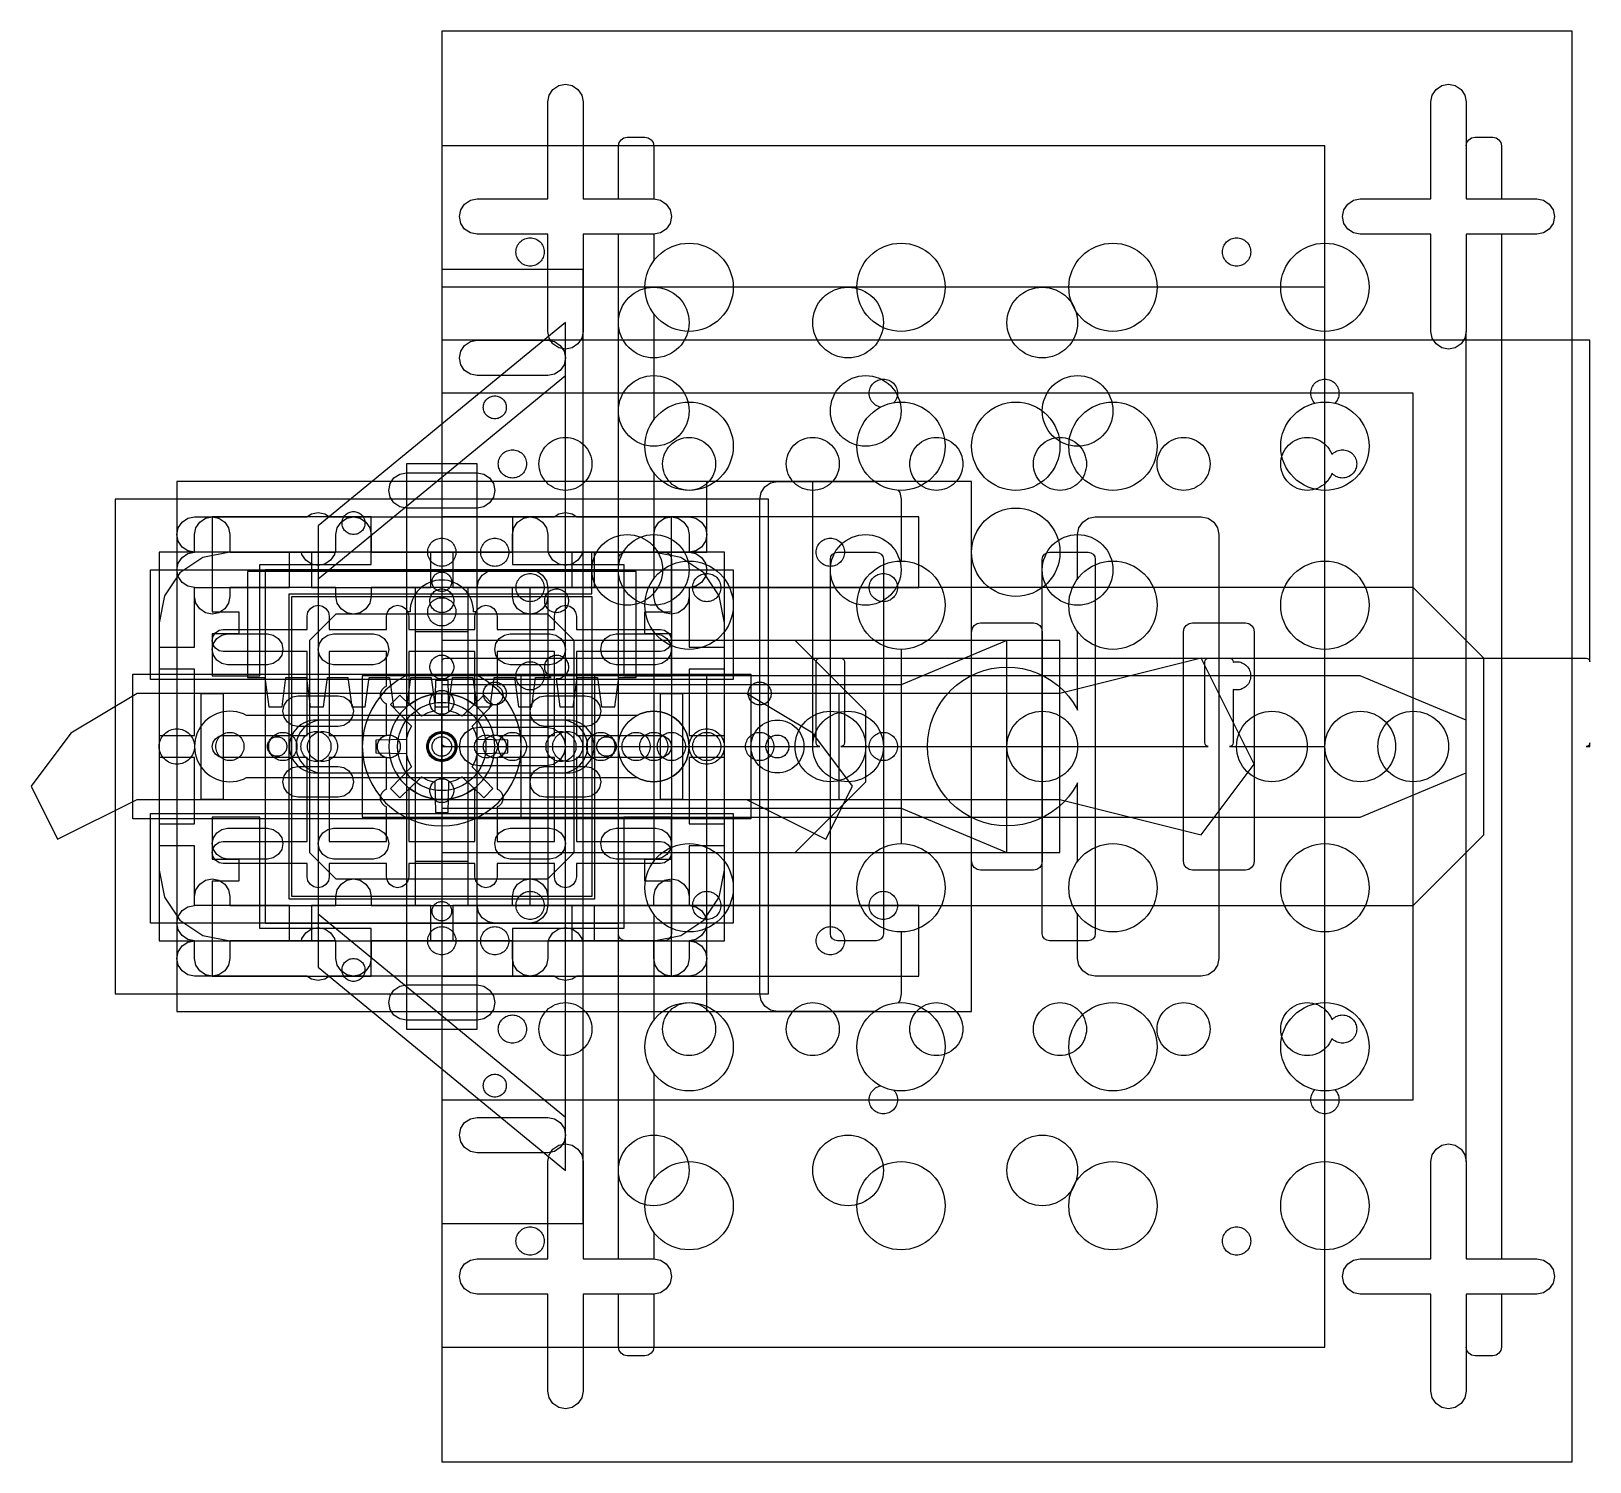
# Model space of a CAD drawing. Header units: millimetres. Extents: x -46 to 130, y -81 to 81.
import ezdxf

# ---------------------------------------------------------------- set-up
doc = ezdxf.new("R2010")
doc.units = ezdxf.units.MM

msp = doc.modelspace()

# ---------------------------------------------------------------- linework, layer by layer
at = {"layer": '01_deck_front_t4.0'}
for points in [[(128, -81), (128, 81), (0, 81), (0, -81), (128, -81)], [(16, 47), (15.8478, 46.2346), (15.4142, 45.5858), (14.7654, 45.1522), (14, 45), (13.2346, 45.1522), (12.5858, 45.5858), (12.1522, 46.2346), (12, 47), (12, 58), (4, 58), (3.2346, 58.1522), (2.5858, 58.5858), (2.1522, 59.2346), (2, 60), (2.1522, 60.7654), (2.5858, 61.4142), (3.2346, 61.8478), (4, 62), (12, 62), (12, 73), (12.1522, 73.7654), (12.5858, 74.4142), (13.2346, 74.8478), (14, 75), (14.7654, 74.8478), (15.4142, 74.4142), (15.8478, 73.7654), (16, 73), (16, 62), (24, 62), (24.7654, 61.8478), (25.4142, 61.4142), (25.8478, 60.7654), (26, 60), (25.8478, 59.2346), (25.4142, 58.5858), (24.7654, 58.1522), (24, 58), (16, 58), (16, 47)], [(115.4142, 45.5858), (114.7654, 45.1522), (114, 45), (113.2346, 45.1522), (112.5858, 45.5858), (112.1522, 46.2346), (112, 47), (112, 58), (104, 58), (103.2346, 58.1522), (102.5858, 58.5858), (102.1522, 59.2346), (102, 60), (102.1522, 60.7654), (102.5858, 61.4142), (103.2346, 61.8478), (104, 62), (112, 62), (112, 73), (112.1522, 73.7654), (112.5858, 74.4142), (113.2346, 74.8478), (114, 75), (114.7654, 74.8478), (115.4142, 74.4142), (115.8478, 73.7654), (116, 73), (116, 62), (124, 62), (124.7654, 61.8478), (125.4142, 61.4142), (125.8478, 60.7654), (126, 60), (125.8478, 59.2346), (125.4142, 58.5858), (124.7654, 58.1522), (124, 58), (116, 58), (116, 47), (115.8478, 46.2346), (115.4142, 45.5858)], [(26.0866, 56.6194), (26.5486, 56.7847), (27.0245, 56.9039), (27.5099, 56.9759), (28, 57), (28.4901, 56.9759), (28.9755, 56.9039), (29.4514, 56.7847), (29.9134, 56.6194), (30.357, 56.4096), (30.7779, 56.1573), (31.172, 55.8651), (31.5355, 55.5355), (31.8651, 55.172), (32.1573, 54.7779), (32.4096, 54.357), (32.6194, 53.9134), (32.7847, 53.4514), (32.9039, 52.9755), (32.9759, 52.4901), (33, 52), (32.9759, 51.5099), (32.9039, 51.0245), (32.7847, 50.5486), (32.6194, 50.0866), (32.4096, 49.643), (32.1573, 49.2221), (31.8651, 48.828), (31.5355, 48.4645), (31.172, 48.1349), (30.7779, 47.8427), (30.357, 47.5904), (29.9134, 47.3806), (29.4514, 47.2153), (28.9755, 47.0961), (28.4901, 47.0241), (28, 47), (27.5099, 47.0241), (27.0245, 47.0961), (26.5486, 47.2153), (26.0866, 47.3806), (25.643, 47.5904), (25.2221, 47.8427), (24.828, 48.1349), (24.4645, 48.4645), (24.1349, 48.828), (23.8427, 49.2221), (23.5904, 49.643), (23.3806, 50.0866), (23.2153, 50.5486), (23.0961, 51.0245), (23.0241, 51.5099), (23, 52), (23.0241, 52.4901), (23.0961, 52.9755), (23.2153, 53.4514), (23.3806, 53.9134), (23.5904, 54.357), (23.8427, 54.7779), (24.1349, 55.172), (24.4645, 55.5355), (24.828, 55.8651), (25.2221, 56.1573), (25.643, 56.4096), (26.0866, 56.6194)], [(52.9755, 56.9039), (53.4514, 56.7847), (53.9134, 56.6194), (54.357, 56.4096), (54.7779, 56.1573), (55.172, 55.8651), (55.5355, 55.5355), (55.8651, 55.172), (56.1573, 54.7779), (56.4096, 54.357), (56.6194, 53.9134), (56.7847, 53.4514), (56.9039, 52.9755), (56.9759, 52.4901), (57, 52), (56.9759, 51.5099), (56.9039, 51.0245), (56.7847, 50.5486), (56.6194, 50.0866), (56.4096, 49.643), (56.1573, 49.2221), (55.8651, 48.828), (55.5355, 48.4645), (55.172, 48.1349), (54.7779, 47.8427), (54.357, 47.5904), (53.9134, 47.3806), (53.4514, 47.2153), (52.9755, 47.0961), (52.4901, 47.0241), (52, 47), (51.5099, 47.0241), (51.0245, 47.0961), (50.5486, 47.2153), (50.0866, 47.3806), (49.643, 47.5904), (49.2221, 47.8427), (48.828, 48.1349), (48.4645, 48.4645), (48.1349, 48.828), (47.8427, 49.2221), (47.5904, 49.643), (47.3806, 50.0866), (47.2153, 50.5486), (47.0961, 51.0245), (47.0241, 51.5099), (47, 52), (47.0241, 52.4901), (47.0961, 52.9755), (47.2153, 53.4514), (47.3806, 53.9134), (47.5904, 54.357), (47.8427, 54.7779), (48.1349, 55.172), (48.4645, 55.5355), (48.828, 55.8651), (49.2221, 56.1573), (49.643, 56.4096), (50.0866, 56.6194), (50.5486, 56.7847), (51.0245, 56.9039), (51.5099, 56.9759), (52, 57), (52.4901, 56.9759), (52.9755, 56.9039)], [(79.5355, 55.5355), (79.8651, 55.172), (80.1573, 54.7779), (80.4096, 54.357), (80.6194, 53.9134), (80.7847, 53.4514), (80.9039, 52.9755), (80.9759, 52.4901), (81, 52), (80.9759, 51.5099), (80.9039, 51.0245), (80.7847, 50.5486), (80.6194, 50.0866), (80.4096, 49.643), (80.1573, 49.2221), (79.8651, 48.828), (79.5355, 48.4645), (79.172, 48.1349), (78.7779, 47.8427), (78.357, 47.5904), (77.9134, 47.3806), (77.4514, 47.2153), (76.9755, 47.0961), (76.4901, 47.0241), (76, 47), (75.5099, 47.0241), (75.0245, 47.0961), (74.5486, 47.2153), (74.0866, 47.3806), (73.643, 47.5904), (73.2221, 47.8427), (72.828, 48.1349), (72.4645, 48.4645), (72.1349, 48.828), (71.8427, 49.2221), (71.5904, 49.643), (71.3806, 50.0866), (71.2153, 50.5486), (71.0961, 51.0245), (71.0241, 51.5099), (71, 52), (71.0241, 52.4901), (71.0961, 52.9755), (71.2153, 53.4514), (71.3806, 53.9134), (71.5904, 54.357), (71.8427, 54.7779), (72.1349, 55.172), (72.4645, 55.5355), (72.828, 55.8651), (73.2221, 56.1573), (73.643, 56.4096), (74.0866, 56.6194), (74.5486, 56.7847), (75.0245, 56.9039), (75.5099, 56.9759), (76, 57), (76.4901, 56.9759), (76.9755, 56.9039), (77.4514, 56.7847), (77.9134, 56.6194), (78.357, 56.4096), (78.7779, 56.1573), (79.172, 55.8651), (79.5355, 55.5355)], [(104.9039, 52.9755), (104.9759, 52.4901), (105, 52), (104.9759, 51.5099), (104.9039, 51.0245), (104.7847, 50.5486), (104.6194, 50.0866), (104.4096, 49.643), (104.1573, 49.2221), (103.8651, 48.828), (103.5355, 48.4645), (103.172, 48.1349), (102.7779, 47.8427), (102.357, 47.5904), (101.9134, 47.3806), (101.4514, 47.2153), (100.9755, 47.0961), (100.4901, 47.0241), (100, 47), (99.5099, 47.0241), (99.0245, 47.0961), (98.5486, 47.2153), (98.0866, 47.3806), (97.643, 47.5904), (97.2221, 47.8427), (96.828, 48.1349), (96.4645, 48.4645), (96.1349, 48.828), (95.8427, 49.2221), (95.5904, 49.643), (95.3806, 50.0866), (95.2153, 50.5486), (95.0961, 51.0245), (95.0241, 51.5099), (95, 52), (95.0241, 52.4901), (95.0961, 52.9755), (95.2153, 53.4514), (95.3806, 53.9134), (95.5904, 54.357), (95.8427, 54.7779), (96.1349, 55.172), (96.4645, 55.5355), (96.828, 55.8651), (97.2221, 56.1573), (97.643, 56.4096), (98.0866, 56.6194), (98.5486, 56.7847), (99.0245, 56.9039), (99.5099, 56.9759), (100, 57), (100.4901, 56.9759), (100.9755, 56.9039), (101.4514, 56.7847), (101.9134, 56.6194), (102.357, 56.4096), (102.7779, 56.1573), (103.172, 55.8651), (103.5355, 55.5355), (103.8651, 55.172), (104.1573, 54.7779), (104.4096, 54.357), (104.6194, 53.9134), (104.7847, 53.4514), (104.9039, 52.9755)], [(25.643, 38.4096), (26.0866, 38.6194), (26.5486, 38.7847), (27.0245, 38.9039), (27.5099, 38.9759), (28, 39), (28.4901, 38.9759), (28.9755, 38.9039), (29.4514, 38.7847), (29.9134, 38.6194), (30.357, 38.4096), (30.7779, 38.1573), (31.172, 37.8651), (31.5355, 37.5355), (31.8651, 37.172), (32.1573, 36.7779), (32.4096, 36.357), (32.6194, 35.9134), (32.7847, 35.4514), (32.9039, 34.9755), (32.9759, 34.4901), (33, 34), (32.9759, 33.5099), (32.9039, 33.0245), (32.7847, 32.5486), (32.6194, 32.0866), (32.4096, 31.643), (32.1573, 31.2221), (31.8651, 30.828), (31.5355, 30.4645), (31.172, 30.1349), (30.7779, 29.8427), (30.357, 29.5904), (29.9134, 29.3806), (29.4514, 29.2153), (28.9755, 29.0961), (28.4901, 29.0241), (28, 29), (27.5099, 29.0241), (27.0245, 29.0961), (26.5486, 29.2153), (26.0866, 29.3806), (25.643, 29.5904), (25.2221, 29.8427), (24.828, 30.1349), (24.4645, 30.4645), (24.1349, 30.828), (23.8427, 31.2221), (23.5904, 31.643), (23.3806, 32.0866), (23.2153, 32.5486), (23.0961, 33.0245), (23.0241, 33.5099), (23, 34), (23.0241, 34.4901), (23.0961, 34.9755), (23.2153, 35.4514), (23.3806, 35.9134), (23.5904, 36.357), (23.8427, 36.7779), (24.1349, 37.172), (24.4645, 37.5355), (24.828, 37.8651), (25.2221, 38.1573), (25.643, 38.4096)], [(47.2153, -32.5486), (47.3806, -32.0866), (47.5904, -31.643), (47.8427, -31.2221), (48.1349, -30.828), (48.4645, -30.4645), (48.828, -30.1349), (49.01, -30), (38, -30), (37.2346, -29.8478), (36.5858, -29.4142), (36.1522, -28.7654), (36, -28), (36, 28), (36.1522, 28.7654), (36.5858, 29.4142), (37.2346, 29.8478), (38, 30), (49.01, 30), (48.828, 30.1349), (48.4645, 30.4645), (48.1349, 30.828), (47.8427, 31.2221), (47.5904, 31.643), (47.3806, 32.0866), (47.2153, 32.5486), (47.0961, 33.0245), (47.0241, 33.5099), (47, 34), (47.0241, 34.4901), (47.0961, 34.9755), (47.2153, 35.4514), (47.3806, 35.9134), (47.5904, 36.357), (47.8427, 36.7779), (48.1349, 37.172), (48.4645, 37.5355), (48.828, 37.8651), (49.2221, 38.1573), (49.643, 38.4096), (50.0866, 38.6194), (50.5486, 38.7847), (51.0245, 38.9039), (51.5099, 38.9759), (52, 39), (52.4901, 38.9759), (52.9755, 38.9039), (53.4514, 38.7847), (53.9134, 38.6194), (54.357, 38.4096), (54.7779, 38.1573), (55.172, 37.8651), (55.5355, 37.5355), (55.8651, 37.172), (56.1573, 36.7779), (56.4096, 36.357), (56.6194, 35.9134), (56.7847, 35.4514), (56.9039, 34.9755), (56.9759, 34.4901), (57, 34), (56.9759, 33.5099), (56.9039, 33.0245), (56.7847, 32.5486), (56.6194, 32.0866), (56.4096, 31.643), (56.1573, 31.2221), (55.8651, 30.828), (55.5355, 30.4645), (55.172, 30.1349), (54.7779, 29.8427), (54.357, 29.5904), (53.9134, 29.3806), (53.4514, 29.2153), (52.9755, 29.0961), (52.4901, 29.0241), (52, 29), (51.6805, 29.0157), (51.8478, 28.7654), (52, 28), (52, 21), (52.4901, 20.9759), (52.9755, 20.9039), (53.4514, 20.7847), (53.9134, 20.6194), (54.357, 20.4096), (54.7779, 20.1573), (55.172, 19.8651), (55.5355, 19.5355), (55.8651, 19.172), (56.1573, 18.7779), (56.4096, 18.357), (56.6194, 17.9134), (56.7847, 17.4514), (56.9039, 16.9755), (56.9759, 16.4901), (57, 16), (56.9759, 15.5099), (56.9039, 15.0245), (56.7847, 14.5486), (56.6194, 14.0866), (56.4096, 13.643), (56.1573, 13.2221), (55.8651, 12.828), (55.5355, 12.4645), (55.172, 12.1349), (54.7779, 11.8427), (54.357, 11.5904), (53.9134, 11.3806), (53.4514, 11.2153), (52.9755, 11.0961), (52.4901, 11.0241), (52, 11), (52, -11), (52.4901, -11.0241), (52.9755, -11.0961), (53.4514, -11.2153), (53.9134, -11.3806), (54.357, -11.5904), (54.7779, -11.8427), (55.172, -12.1349), (55.5355, -12.4645), (55.8651, -12.828), (56.1573, -13.2221), (56.4096, -13.643), (56.6194, -14.0866), (56.7847, -14.5486), (56.9039, -15.0245), (56.9759, -15.5099), (57, -16), (56.9759, -16.4901), (56.9039, -16.9755), (56.7847, -17.4514), (56.6194, -17.9134), (56.4096, -18.357), (56.1573, -18.7779), (55.8651, -19.172), (55.5355, -19.5355), (55.172, -19.8651), (54.7779, -20.1573), (54.357, -20.4096), (53.9134, -20.6194), (53.4514, -20.7847), (52.9755, -20.9039), (52.4901, -20.9759), (52, -21), (52, -28), (51.8478, -28.7654), (51.6805, -29.0157), (52, -29), (52.4901, -29.0241), (52.9755, -29.0961), (53.4514, -29.2153), (53.9134, -29.3806), (54.357, -29.5904), (54.7779, -29.8427), (55.172, -30.1349), (55.5355, -30.4645), (55.8651, -30.828), (56.1573, -31.2221), (56.4096, -31.643), (56.6194, -32.0866), (56.7847, -32.5486), (56.9039, -33.0245), (56.9759, -33.5099), (57, -34), (56.9759, -34.4901), (56.9039, -34.9755), (56.7847, -35.4514), (56.6194, -35.9134), (56.4096, -36.357), (56.1573, -36.7779), (55.8651, -37.172), (55.5355, -37.5355), (55.172, -37.8651), (54.7779, -38.1573), (54.357, -38.4096), (53.9134, -38.6194), (53.4514, -38.7847), (52.9755, -38.9039), (52.4901, -38.9759), (52, -39), (51.5099, -38.9759), (51.0245, -38.9039), (50.5486, -38.7847), (50.0866, -38.6194), (49.643, -38.4096), (49.2221, -38.1573), (48.828, -37.8651), (48.4645, -37.5355), (48.1349, -37.172), (47.8427, -36.7779), (47.5904, -36.357), (47.3806, -35.9134), (47.2153, -35.4514), (47.0961, -34.9755), (47.0241, -34.4901), (47, -34), (47.0241, -33.5099), (47.0961, -33.0245), (47.2153, -32.5486)], [(79.172, 37.8651), (79.5355, 37.5355), (79.8651, 37.172), (80.1573, 36.7779), (80.4096, 36.357), (80.6194, 35.9134), (80.7847, 35.4514), (80.9039, 34.9755), (80.9759, 34.4901), (81, 34), (80.9759, 33.5099), (80.9039, 33.0245), (80.7847, 32.5486), (80.6194, 32.0866), (80.4096, 31.643), (80.1573, 31.2221), (79.8651, 30.828), (79.5355, 30.4645), (79.172, 30.1349), (78.7779, 29.8427), (78.357, 29.5904), (77.9134, 29.3806), (77.4514, 29.2153), (76.9755, 29.0961), (76.4901, 29.0241), (76, 29), (75.5099, 29.0241), (75.0245, 29.0961), (74.5486, 29.2153), (74.0866, 29.3806), (73.643, 29.5904), (73.2221, 29.8427), (72.828, 30.1349), (72.4645, 30.4645), (72.1349, 30.828), (71.8427, 31.2221), (71.5904, 31.643), (71.3806, 32.0866), (71.2153, 32.5486), (71.0961, 33.0245), (71.0241, 33.5099), (71, 34), (71.0241, 34.4901), (71.0961, 34.9755), (71.2153, 35.4514), (71.3806, 35.9134), (71.5904, 36.357), (71.8427, 36.7779), (72.1349, 37.172), (72.4645, 37.5355), (72.828, 37.8651), (73.2221, 38.1573), (73.643, 38.4096), (74.0866, 38.6194), (74.5486, 38.7847), (75.0245, 38.9039), (75.5099, 38.9759), (76, 39), (76.4901, 38.9759), (76.9755, 38.9039), (77.4514, 38.7847), (77.9134, 38.6194), (78.357, 38.4096), (78.7779, 38.1573), (79.172, 37.8651)], [(104.7847, 35.4514), (104.9039, 34.9755), (104.9759, 34.4901), (105, 34), (104.9759, 33.5099), (104.9039, 33.0245), (104.7847, 32.5486), (104.6194, 32.0866), (104.4096, 31.643), (104.1573, 31.2221), (103.8651, 30.828), (103.5355, 30.4645), (103.172, 30.1349), (102.7779, 29.8427), (102.357, 29.5904), (101.9134, 29.3806), (101.4514, 29.2153), (100.9755, 29.0961), (100.4901, 29.0241), (100, 29), (99.5099, 29.0241), (99.0245, 29.0961), (98.5486, 29.2153), (98.0866, 29.3806), (97.643, 29.5904), (97.2221, 29.8427), (96.828, 30.1349), (96.4645, 30.4645), (96.1349, 30.828), (95.8427, 31.2221), (95.5904, 31.643), (95.3806, 32.0866), (95.2153, 32.5486), (95.0961, 33.0245), (95.0241, 33.5099), (95, 34), (95.0241, 34.4901), (95.0961, 34.9755), (95.2153, 35.4514), (95.3806, 35.9134), (95.5904, 36.357), (95.8427, 36.7779), (96.1349, 37.172), (96.4645, 37.5355), (96.828, 37.8651), (97.2221, 38.1573), (97.643, 38.4096), (98.0866, 38.6194), (98.5486, 38.7847), (99.0245, 38.9039), (99.5099, 38.9759), (100, 39), (100.4901, 38.9759), (100.9755, 38.9039), (101.4514, 38.7847), (101.9134, 38.6194), (102.357, 38.4096), (102.7779, 38.1573), (103.172, 37.8651), (103.5355, 37.5355), (103.8651, 37.172), (104.1573, 36.7779), (104.4096, 36.357), (104.6194, 35.9134), (104.7847, 35.4514)], [(87.8478, 24.7654), (88, 24), (88, -24), (87.8478, -24.7654), (87.4142, -25.4142), (86.7654, -25.8478), (86, -26), (74, -26), (73.2346, -25.8478), (72.5858, -25.4142), (72.1522, -24.7654), (72, -24), (72, -18.99), (71.8427, -18.7779), (71.5904, -18.357), (71.3806, -17.9134), (71.2153, -17.4514), (71.0961, -16.9755), (71.0241, -16.4901), (71, -16), (71.0241, -15.5099), (71.0961, -15.0245), (71.2153, -14.5486), (71.3806, -14.0866), (71.5904, -13.643), (71.8427, -13.2221), (72, -13.01), (72, -4.11), (71.9373, -4.2426), (71.4832, -5.0001), (70.9571, -5.7095), (70.364, -6.364), (69.7095, -6.9571), (69.0001, -7.4832), (68.2426, -7.9373), (67.4442, -8.3149), (66.6126, -8.6125), (65.7558, -8.8271), (64.8822, -8.9567), (64, -9), (63.1178, -8.9567), (62.2442, -8.8271), (61.3874, -8.6125), (60.5558, -8.3149), (59.7574, -7.9373), (58.9999, -7.4832), (58.2905, -6.9571), (57.636, -6.364), (57.0429, -5.7095), (56.5168, -5.0001), (56.0627, -4.2426), (55.6851, -3.4442), (55.3875, -2.6126), (55.1729, -1.7558), (55.0433, -0.8822), (55, 0), (55.0433, 0.8822), (55.1729, 1.7558), (55.3875, 2.6126), (55.6851, 3.4442), (56.0627, 4.2426), (56.5168, 5.0001), (57.0429, 5.7095), (57.636, 6.364), (58.2905, 6.9571), (58.9999, 7.4832), (59.7574, 7.9373), (60.5558, 8.3149), (61.3874, 8.6125), (62.2442, 8.8271), (63.1178, 8.9567), (64, 9), (64.8822, 8.9567), (65.7558, 8.8271), (66.6126, 8.6125), (67.4442, 8.3149), (68.2426, 7.9373), (69.0001, 7.4832), (69.7095, 6.9571), (70.364, 6.364), (70.9571, 5.7095), (71.4832, 5.0001), (71.9373, 4.2426), (72, 4.11), (72, 13.01), (71.8427, 13.2221), (71.5904, 13.643), (71.3806, 14.0866), (71.2153, 14.5486), (71.0961, 15.0245), (71.0241, 15.5099), (71, 16), (71.0241, 16.4901), (71.0961, 16.9755), (71.2153, 17.4514), (71.3806, 17.9134), (71.5904, 18.357), (71.8427, 18.7779), (72, 18.99), (72, 24), (72.1522, 24.7654), (72.5858, 25.4142), (73.2346, 25.8478), (74, 26), (86, 26), (86.7654, 25.8478), (87.4142, 25.4142), (87.8478, 24.7654)], [(25.2221, 20.1573), (25.643, 20.4096), (26.0866, 20.6194), (26.5486, 20.7847), (27.0245, 20.9039), (27.5099, 20.9759), (28, 21), (28.4901, 20.9759), (28.9755, 20.9039), (29.4514, 20.7847), (29.9134, 20.6194), (30.357, 20.4096), (30.7779, 20.1573), (31.172, 19.8651), (31.5355, 19.5355), (31.8651, 19.172), (32.1573, 18.7779), (32.4096, 18.357), (32.6194, 17.9134), (32.7847, 17.4514), (32.9039, 16.9755), (32.9759, 16.4901), (33, 16), (32.9759, 15.5099), (32.9039, 15.0245), (32.7847, 14.5486), (32.6194, 14.0866), (32.4096, 13.643), (32.1573, 13.2221), (31.8651, 12.828), (31.5355, 12.4645), (31.172, 12.1349), (30.7779, 11.8427), (30.357, 11.5904), (29.9134, 11.3806), (29.4514, 11.2153), (28.9755, 11.0961), (28.4901, 11.0241), (28, 11), (27.5099, 11.0241), (27.0245, 11.0961), (26.5486, 11.2153), (26.0866, 11.3806), (25.643, 11.5904), (25.2221, 11.8427), (24.828, 12.1349), (24.4645, 12.4645), (24.1349, 12.828), (23.8427, 13.2221), (23.5904, 13.643), (23.3806, 14.0866), (23.2153, 14.5486), (23.0961, 15.0245), (23.0241, 15.5099), (23, 16), (23.0241, 16.4901), (23.0961, 16.9755), (23.2153, 17.4514), (23.3806, 17.9134), (23.5904, 18.357), (23.8427, 18.7779), (24.1349, 19.172), (24.4645, 19.5355), (24.828, 19.8651), (25.2221, 20.1573)], [(104.6194, 17.9134), (104.7847, 17.4514), (104.9039, 16.9755), (104.9759, 16.4901), (105, 16), (104.9759, 15.5099), (104.9039, 15.0245), (104.7847, 14.5486), (104.6194, 14.0866), (104.4096, 13.643), (104.1573, 13.2221), (103.8651, 12.828), (103.5355, 12.4645), (103.172, 12.1349), (102.7779, 11.8427), (102.357, 11.5904), (101.9134, 11.3806), (101.4514, 11.2153), (100.9755, 11.0961), (100.4901, 11.0241), (100, 11), (99.5099, 11.0241), (99.0245, 11.0961), (98.5486, 11.2153), (98.0866, 11.3806), (97.643, 11.5904), (97.2221, 11.8427), (96.828, 12.1349), (96.4645, 12.4645), (96.1349, 12.828), (95.8427, 13.2221), (95.5904, 13.643), (95.3806, 14.0866), (95.2153, 14.5486), (95.0961, 15.0245), (95.0241, 15.5099), (95, 16), (95.0241, 16.4901), (95.0961, 16.9755), (95.2153, 17.4514), (95.3806, 17.9134), (95.5904, 18.357), (95.8427, 18.7779), (96.1349, 19.172), (96.4645, 19.5355), (96.828, 19.8651), (97.2221, 20.1573), (97.643, 20.4096), (98.0866, 20.6194), (98.5486, 20.7847), (99.0245, 20.9039), (99.5099, 20.9759), (100, 21), (100.4901, 20.9759), (100.9755, 20.9039), (101.4514, 20.7847), (101.9134, 20.6194), (102.357, 20.4096), (102.7779, 20.1573), (103.172, 19.8651), (103.5355, 19.5355), (103.8651, 19.172), (104.1573, 18.7779), (104.4096, 18.357), (104.6194, 17.9134)], [(24.828, -12.1349), (25.2221, -11.8427), (25.643, -11.5904), (26.0866, -11.3806), (26.5486, -11.2153), (27.0245, -11.0961), (27.5099, -11.0241), (28, -11), (28.4901, -11.0241), (28.9755, -11.0961), (29.4514, -11.2153), (29.9134, -11.3806), (30.357, -11.5904), (30.7779, -11.8427), (31.172, -12.1349), (31.5355, -12.4645), (31.8651, -12.828), (32.1573, -13.2221), (32.4096, -13.643), (32.6194, -14.0866), (32.7847, -14.5486), (32.9039, -15.0245), (32.9759, -15.5099), (33, -16), (32.9759, -16.4901), (32.9039, -16.9755), (32.7847, -17.4514), (32.6194, -17.9134), (32.4096, -18.357), (32.1573, -18.7779), (31.8651, -19.172), (31.5355, -19.5355), (31.172, -19.8651), (30.7779, -20.1573), (30.357, -20.4096), (29.9134, -20.6194), (29.4514, -20.7847), (28.9755, -20.9039), (28.4901, -20.9759), (28, -21), (27.5099, -20.9759), (27.0245, -20.9039), (26.5486, -20.7847), (26.0866, -20.6194), (25.643, -20.4096), (25.2221, -20.1573), (24.828, -19.8651), (24.4645, -19.5355), (24.1349, -19.172), (23.8427, -18.7779), (23.5904, -18.357), (23.3806, -17.9134), (23.2153, -17.4514), (23.0961, -16.9755), (23.0241, -16.4901), (23, -16), (23.0241, -15.5099), (23.0961, -15.0245), (23.2153, -14.5486), (23.3806, -14.0866), (23.5904, -13.643), (23.8427, -13.2221), (24.1349, -12.828), (24.4645, -12.4645), (24.828, -12.1349)], [(104.4096, -13.643), (104.6194, -14.0866), (104.7847, -14.5486), (104.9039, -15.0245), (104.9759, -15.5099), (105, -16), (104.9759, -16.4901), (104.9039, -16.9755), (104.7847, -17.4514), (104.6194, -17.9134), (104.4096, -18.357), (104.1573, -18.7779), (103.8651, -19.172), (103.5355, -19.5355), (103.172, -19.8651), (102.7779, -20.1573), (102.357, -20.4096), (101.9134, -20.6194), (101.4514, -20.7847), (100.9755, -20.9039), (100.4901, -20.9759), (100, -21), (99.5099, -20.9759), (99.0245, -20.9039), (98.5486, -20.7847), (98.0866, -20.6194), (97.643, -20.4096), (97.2221, -20.1573), (96.828, -19.8651), (96.4645, -19.5355), (96.1349, -19.172), (95.8427, -18.7779), (95.5904, -18.357), (95.3806, -17.9134), (95.2153, -17.4514), (95.0961, -16.9755), (95.0241, -16.4901), (95, -16), (95.0241, -15.5099), (95.0961, -15.0245), (95.2153, -14.5486), (95.3806, -14.0866), (95.5904, -13.643), (95.8427, -13.2221), (96.1349, -12.828), (96.4645, -12.4645), (96.828, -12.1349), (97.2221, -11.8427), (97.643, -11.5904), (98.0866, -11.3806), (98.5486, -11.2153), (99.0245, -11.0961), (99.5099, -11.0241), (100, -11), (100.4901, -11.0241), (100.9755, -11.0961), (101.4514, -11.2153), (101.9134, -11.3806), (102.357, -11.5904), (102.7779, -11.8427), (103.172, -12.1349), (103.5355, -12.4645), (103.8651, -12.828), (104.1573, -13.2221), (104.4096, -13.643)], [(24.4645, -30.4645), (24.828, -30.1349), (25.2221, -29.8427), (25.643, -29.5904), (26.0866, -29.3806), (26.5486, -29.2153), (27.0245, -29.0961), (27.5099, -29.0241), (28, -29), (28.4901, -29.0241), (28.9755, -29.0961), (29.4514, -29.2153), (29.9134, -29.3806), (30.357, -29.5904), (30.7779, -29.8427), (31.172, -30.1349), (31.5355, -30.4645), (31.8651, -30.828), (32.1573, -31.2221), (32.4096, -31.643), (32.6194, -32.0866), (32.7847, -32.5486), (32.9039, -33.0245), (32.9759, -33.5099), (33, -34), (32.9759, -34.4901), (32.9039, -34.9755), (32.7847, -35.4514), (32.6194, -35.9134), (32.4096, -36.357), (32.1573, -36.7779), (31.8651, -37.172), (31.5355, -37.5355), (31.172, -37.8651), (30.7779, -38.1573), (30.357, -38.4096), (29.9134, -38.6194), (29.4514, -38.7847), (28.9755, -38.9039), (28.4901, -38.9759), (28, -39), (27.5099, -38.9759), (27.0245, -38.9039), (26.5486, -38.7847), (26.0866, -38.6194), (25.643, -38.4096), (25.2221, -38.1573), (24.828, -37.8651), (24.4645, -37.5355), (24.1349, -37.172), (23.8427, -36.7779), (23.5904, -36.357), (23.3806, -35.9134), (23.2153, -35.4514), (23.0961, -34.9755), (23.0241, -34.4901), (23, -34), (23.0241, -33.5099), (23.0961, -33.0245), (23.2153, -32.5486), (23.3806, -32.0866), (23.5904, -31.643), (23.8427, -31.2221), (24.1349, -30.828), (24.4645, -30.4645)], [(77.9134, -29.3806), (78.357, -29.5904), (78.7779, -29.8427), (79.172, -30.1349), (79.5355, -30.4645), (79.8651, -30.828), (80.1573, -31.2221), (80.4096, -31.643), (80.6194, -32.0866), (80.7847, -32.5486), (80.9039, -33.0245), (80.9759, -33.5099), (81, -34), (80.9759, -34.4901), (80.9039, -34.9755), (80.7847, -35.4514), (80.6194, -35.9134), (80.4096, -36.357), (80.1573, -36.7779), (79.8651, -37.172), (79.5355, -37.5355), (79.172, -37.8651), (78.7779, -38.1573), (78.357, -38.4096), (77.9134, -38.6194), (77.4514, -38.7847), (76.9755, -38.9039), (76.4901, -38.9759), (76, -39), (75.5099, -38.9759), (75.0245, -38.9039), (74.5486, -38.7847), (74.0866, -38.6194), (73.643, -38.4096), (73.2221, -38.1573), (72.828, -37.8651), (72.4645, -37.5355), (72.1349, -37.172), (71.8427, -36.7779), (71.5904, -36.357), (71.3806, -35.9134), (71.2153, -35.4514), (71.0961, -34.9755), (71.0241, -34.4901), (71, -34), (71.0241, -33.5099), (71.0961, -33.0245), (71.2153, -32.5486), (71.3806, -32.0866), (71.5904, -31.643), (71.8427, -31.2221), (72.1349, -30.828), (72.4645, -30.4645), (72.828, -30.1349), (73.2221, -29.8427), (73.643, -29.5904), (74.0866, -29.3806), (74.5486, -29.2153), (75.0245, -29.0961), (75.5099, -29.0241), (76, -29), (76.4901, -29.0241), (76.9755, -29.0961), (77.4514, -29.2153), (77.9134, -29.3806)], [(104.1573, -31.2221), (104.4096, -31.643), (104.6194, -32.0866), (104.7847, -32.5486), (104.9039, -33.0245), (104.9759, -33.5099), (105, -34), (104.9759, -34.4901), (104.9039, -34.9755), (104.7847, -35.4514), (104.6194, -35.9134), (104.4096, -36.357), (104.1573, -36.7779), (103.8651, -37.172), (103.5355, -37.5355), (103.172, -37.8651), (102.7779, -38.1573), (102.357, -38.4096), (101.9134, -38.6194), (101.4514, -38.7847), (100.9755, -38.9039), (100.4901, -38.9759), (100, -39), (99.5099, -38.9759), (99.0245, -38.9039), (98.5486, -38.7847), (98.0866, -38.6194), (97.643, -38.4096), (97.2221, -38.1573), (96.828, -37.8651), (96.4645, -37.5355), (96.1349, -37.172), (95.8427, -36.7779), (95.5904, -36.357), (95.3806, -35.9134), (95.2153, -35.4514), (95.0961, -34.9755), (95.0241, -34.4901), (95, -34), (95.0241, -33.5099), (95.0961, -33.0245), (95.2153, -32.5486), (95.3806, -32.0866), (95.5904, -31.643), (95.8427, -31.2221), (96.1349, -30.828), (96.4645, -30.4645), (96.828, -30.1349), (97.2221, -29.8427), (97.643, -29.5904), (98.0866, -29.3806), (98.5486, -29.2153), (99.0245, -29.0961), (99.5099, -29.0241), (100, -29), (100.4901, -29.0241), (100.9755, -29.0961), (101.4514, -29.2153), (101.9134, -29.3806), (102.357, -29.5904), (102.7779, -29.8427), (103.172, -30.1349), (103.5355, -30.4645), (103.8651, -30.828), (104.1573, -31.2221)], [(15.8478, -73.7654), (15.4142, -74.4142), (14.7654, -74.8478), (14, -75), (13.2346, -74.8478), (12.5858, -74.4142), (12.1522, -73.7654), (12, -73), (12, -62), (4, -62), (3.2346, -61.8478), (2.5858, -61.4142), (2.1522, -60.7654), (2, -60), (2.1522, -59.2346), (2.5858, -58.5858), (3.2346, -58.1522), (4, -58), (12, -58), (12, -47), (12.1522, -46.2346), (12.5858, -45.5858), (13.2346, -45.1522), (14, -45), (14.7654, -45.1522), (15.4142, -45.5858), (15.8478, -46.2346), (16, -47), (16, -58), (24, -58), (24.7654, -58.1522), (25.4142, -58.5858), (25.8478, -59.2346), (26, -60), (25.8478, -60.7654), (25.4142, -61.4142), (24.7654, -61.8478), (24, -62), (16, -62), (16, -73), (15.8478, -73.7654)], [(114.7654, -74.8478), (114, -75), (113.2346, -74.8478), (112.5858, -74.4142), (112.1522, -73.7654), (112, -73), (112, -62), (104, -62), (103.2346, -61.8478), (102.5858, -61.4142), (102.1522, -60.7654), (102, -60), (102.1522, -59.2346), (102.5858, -58.5858), (103.2346, -58.1522), (104, -58), (112, -58), (112, -47), (112.1522, -46.2346), (112.5858, -45.5858), (113.2346, -45.1522), (114, -45), (114.7654, -45.1522), (115.4142, -45.5858), (115.8478, -46.2346), (116, -47), (116, -58), (124, -58), (124.7654, -58.1522), (125.4142, -58.5858), (125.8478, -59.2346), (126, -60), (125.8478, -60.7654), (125.4142, -61.4142), (124.7654, -61.8478), (124, -62), (116, -62), (116, -73), (115.8478, -73.7654), (115.4142, -74.4142), (114.7654, -74.8478)], [(24.1349, -48.828), (24.4645, -48.4645), (24.828, -48.1349), (25.2221, -47.8427), (25.643, -47.5904), (26.0866, -47.3806), (26.5486, -47.2153), (27.0245, -47.0961), (27.5099, -47.0241), (28, -47), (28.4901, -47.0241), (28.9755, -47.0961), (29.4514, -47.2153), (29.9134, -47.3806), (30.357, -47.5904), (30.7779, -47.8427), (31.172, -48.1349), (31.5355, -48.4645), (31.8651, -48.828), (32.1573, -49.2221), (32.4096, -49.643), (32.6194, -50.0866), (32.7847, -50.5486), (32.9039, -51.0245), (32.9759, -51.5099), (33, -52), (32.9759, -52.4901), (32.9039, -52.9755), (32.7847, -53.4514), (32.6194, -53.9134), (32.4096, -54.357), (32.1573, -54.7779), (31.8651, -55.172), (31.5355, -55.5355), (31.172, -55.8651), (30.7779, -56.1573), (30.357, -56.4096), (29.9134, -56.6194), (29.4514, -56.7847), (28.9755, -56.9039), (28.4901, -56.9759), (28, -57), (27.5099, -56.9759), (27.0245, -56.9039), (26.5486, -56.7847), (26.0866, -56.6194), (25.643, -56.4096), (25.2221, -56.1573), (24.828, -55.8651), (24.4645, -55.5355), (24.1349, -55.172), (23.8427, -54.7779), (23.5904, -54.357), (23.3806, -53.9134), (23.2153, -53.4514), (23.0961, -52.9755), (23.0241, -52.4901), (23, -52), (23.0241, -51.5099), (23.0961, -51.0245), (23.2153, -50.5486), (23.3806, -50.0866), (23.5904, -49.643), (23.8427, -49.2221), (24.1349, -48.828)], [(50.5486, -47.2153), (51.0245, -47.0961), (51.5099, -47.0241), (52, -47), (52.4901, -47.0241), (52.9755, -47.0961), (53.4514, -47.2153), (53.9134, -47.3806), (54.357, -47.5904), (54.7779, -47.8427), (55.172, -48.1349), (55.5355, -48.4645), (55.8651, -48.828), (56.1573, -49.2221), (56.4096, -49.643), (56.6194, -50.0866), (56.7847, -50.5486), (56.9039, -51.0245), (56.9759, -51.5099), (57, -52), (56.9759, -52.4901), (56.9039, -52.9755), (56.7847, -53.4514), (56.6194, -53.9134), (56.4096, -54.357), (56.1573, -54.7779), (55.8651, -55.172), (55.5355, -55.5355), (55.172, -55.8651), (54.7779, -56.1573), (54.357, -56.4096), (53.9134, -56.6194), (53.4514, -56.7847), (52.9755, -56.9039), (52.4901, -56.9759), (52, -57), (51.5099, -56.9759), (51.0245, -56.9039), (50.5486, -56.7847), (50.0866, -56.6194), (49.643, -56.4096), (49.2221, -56.1573), (48.828, -55.8651), (48.4645, -55.5355), (48.1349, -55.172), (47.8427, -54.7779), (47.5904, -54.357), (47.3806, -53.9134), (47.2153, -53.4514), (47.0961, -52.9755), (47.0241, -52.4901), (47, -52), (47.0241, -51.5099), (47.0961, -51.0245), (47.2153, -50.5486), (47.3806, -50.0866), (47.5904, -49.643), (47.8427, -49.2221), (48.1349, -48.828), (48.4645, -48.4645), (48.828, -48.1349), (49.2221, -47.8427), (49.643, -47.5904), (50.0866, -47.3806), (50.5486, -47.2153)], [(77.4514, -47.2153), (77.9134, -47.3806), (78.357, -47.5904), (78.7779, -47.8427), (79.172, -48.1349), (79.5355, -48.4645), (79.8651, -48.828), (80.1573, -49.2221), (80.4096, -49.643), (80.6194, -50.0866), (80.7847, -50.5486), (80.9039, -51.0245), (80.9759, -51.5099), (81, -52), (80.9759, -52.4901), (80.9039, -52.9755), (80.7847, -53.4514), (80.6194, -53.9134), (80.4096, -54.357), (80.1573, -54.7779), (79.8651, -55.172), (79.5355, -55.5355), (79.172, -55.8651), (78.7779, -56.1573), (78.357, -56.4096), (77.9134, -56.6194), (77.4514, -56.7847), (76.9755, -56.9039), (76.4901, -56.9759), (76, -57), (75.5099, -56.9759), (75.0245, -56.9039), (74.5486, -56.7847), (74.0866, -56.6194), (73.643, -56.4096), (73.2221, -56.1573), (72.828, -55.8651), (72.4645, -55.5355), (72.1349, -55.172), (71.8427, -54.7779), (71.5904, -54.357), (71.3806, -53.9134), (71.2153, -53.4514), (71.0961, -52.9755), (71.0241, -52.4901), (71, -52), (71.0241, -51.5099), (71.0961, -51.0245), (71.2153, -50.5486), (71.3806, -50.0866), (71.5904, -49.643), (71.8427, -49.2221), (72.1349, -48.828), (72.4645, -48.4645), (72.828, -48.1349), (73.2221, -47.8427), (73.643, -47.5904), (74.0866, -47.3806), (74.5486, -47.2153), (75.0245, -47.0961), (75.5099, -47.0241), (76, -47), (76.4901, -47.0241), (76.9755, -47.0961), (77.4514, -47.2153)], [(103.8651, -48.828), (104.1573, -49.2221), (104.4096, -49.643), (104.6194, -50.0866), (104.7847, -50.5486), (104.9039, -51.0245), (104.9759, -51.5099), (105, -52), (104.9759, -52.4901), (104.9039, -52.9755), (104.7847, -53.4514), (104.6194, -53.9134), (104.4096, -54.357), (104.1573, -54.7779), (103.8651, -55.172), (103.5355, -55.5355), (103.172, -55.8651), (102.7779, -56.1573), (102.357, -56.4096), (101.9134, -56.6194), (101.4514, -56.7847), (100.9755, -56.9039), (100.4901, -56.9759), (100, -57), (99.5099, -56.9759), (99.0245, -56.9039), (98.5486, -56.7847), (98.0866, -56.6194), (97.643, -56.4096), (97.2221, -56.1573), (96.828, -55.8651), (96.4645, -55.5355), (96.1349, -55.172), (95.8427, -54.7779), (95.5904, -54.357), (95.3806, -53.9134), (95.2153, -53.4514), (95.0961, -52.9755), (95.0241, -52.4901), (95, -52), (95.0241, -51.5099), (95.0961, -51.0245), (95.2153, -50.5486), (95.3806, -50.0866), (95.5904, -49.643), (95.8427, -49.2221), (96.1349, -48.828), (96.4645, -48.4645), (96.828, -48.1349), (97.2221, -47.8427), (97.643, -47.5904), (98.0866, -47.3806), (98.5486, -47.2153), (99.0245, -47.0961), (99.5099, -47.0241), (100, -47), (100.4901, -47.0241), (100.9755, -47.0961), (101.4514, -47.2153), (101.9134, -47.3806), (102.357, -47.5904), (102.7779, -47.8427), (103.172, -48.1349), (103.5355, -48.4645), (103.8651, -48.828)]]:
    msp.add_lwpolyline(points, close=True, dxfattribs=at)
at = {"layer": '02_deck_rear_t4.0'}
for points in [[(128, 81), (0, 81), (0, -81), (128, -81), (128, 81)], [(20, -58), (20, 58), (16, 58), (16, 47), (15.8478, 46.2346), (15.4142, 45.5858), (14.7654, 45.1522), (14, 45), (13.2346, 45.1522), (12.5858, 45.5858), (12.1522, 46.2346), (12, 47), (12, 58), (4, 58), (3.2346, 58.1522), (2.5858, 58.5858), (2.1522, 59.2346), (2, 60), (2.1522, 60.7654), (2.5858, 61.4142), (3.2346, 61.8478), (4, 62), (12, 62), (12, 73), (12.1522, 73.7654), (12.5858, 74.4142), (13.2346, 74.8478), (14, 75), (14.7654, 74.8478), (15.4142, 74.4142), (15.8478, 73.7654), (16, 73), (16, 62), (20, 62), (20, 68), (20.0761, 68.3827), (20.2929, 68.7071), (20.6173, 68.9239), (21, 69), (23, 69), (23.3827, 68.9239), (23.7071, 68.7071), (23.9239, 68.3827), (24, 68), (24, 62), (24.7654, 61.8478), (25.4142, 61.4142), (25.8478, 60.7654), (26, 60), (25.8478, 59.2346), (25.4142, 58.5858), (24.7654, 58.1522), (24, 58), (24, 54.99), (24.1349, 55.172), (24.4645, 55.5355), (24.828, 55.8651), (25.2221, 56.1573), (25.643, 56.4096), (26.0866, 56.6194), (26.5486, 56.7847), (27.0245, 56.9039), (27.5099, 56.9759), (28, 57), (28.4901, 56.9759), (28.9755, 56.9039), (29.4514, 56.7847), (29.9134, 56.6194), (30.357, 56.4096), (30.7779, 56.1573), (31.172, 55.8651), (31.5355, 55.5355), (31.8651, 55.172), (32.1573, 54.7779), (32.4096, 54.357), (32.6194, 53.9134), (32.7847, 53.4514), (32.9039, 52.9755), (32.9759, 52.4901), (33, 52), (32.9759, 51.5099), (32.9039, 51.0245), (32.7847, 50.5486), (32.6194, 50.0866), (32.4096, 49.643), (32.1573, 49.2221), (31.8651, 48.828), (31.5355, 48.4645), (31.172, 48.1349), (30.7779, 47.8427), (30.357, 47.5904), (29.9134, 47.3806), (29.4514, 47.2153), (28.9755, 47.0961), (28.4901, 47.0241), (28, 47), (27.5099, 47.0241), (27.0245, 47.0961), (26.5486, 47.2153), (26.0866, 47.3806), (25.643, 47.5904), (25.2221, 47.8427), (24.828, 48.1349), (24.4645, 48.4645), (24.1349, 48.828), (24, 49.01), (24, 36.99), (24.1349, 37.172), (24.4645, 37.5355), (24.828, 37.8651), (25.2221, 38.1573), (25.643, 38.4096), (26.0866, 38.6194), (26.5486, 38.7847), (27.0245, 38.9039), (27.5099, 38.9759), (28, 39), (28.4901, 38.9759), (28.9755, 38.9039), (29.4514, 38.7847), (29.9134, 38.6194), (30.357, 38.4096), (30.7779, 38.1573), (31.172, 37.8651), (31.5355, 37.5355), (31.8651, 37.172), (32.1573, 36.7779), (32.4096, 36.357), (32.6194, 35.9134), (32.7847, 35.4514), (32.9039, 34.9755), (32.9759, 34.4901), (33, 34), (32.9759, 33.5099), (32.9039, 33.0245), (32.7847, 32.5486), (32.6194, 32.0866), (32.4096, 31.643), (32.1573, 31.2221), (31.8651, 30.828), (31.5355, 30.4645), (31.172, 30.1349), (30.7779, 29.8427), (30.357, 29.5904), (29.9134, 29.3806), (29.4514, 29.2153), (28.9755, 29.0961), (28.4901, 29.0241), (28, 29), (27.5099, 29.0241), (27.0245, 29.0961), (26.5486, 29.2153), (26.0866, 29.3806), (25.643, 29.5904), (25.2221, 29.8427), (24.828, 30.1349), (24.4645, 30.4645), (24.1349, 30.828), (24, 31.01), (24, 18.99), (24.1349, 19.172), (24.4645, 19.5355), (24.828, 19.8651), (25.2221, 20.1573), (25.643, 20.4096), (26.0866, 20.6194), (26.5486, 20.7847), (27.0245, 20.9039), (27.5099, 20.9759), (28, 21), (28.4901, 20.9759), (28.9755, 20.9039), (29.4514, 20.7847), (29.9134, 20.6194), (30.357, 20.4096), (30.7779, 20.1573), (31.172, 19.8651), (31.5355, 19.5355), (31.8651, 19.172), (32.1573, 18.7779), (32.4096, 18.357), (32.6194, 17.9134), (32.7847, 17.4514), (32.9039, 16.9755), (32.9759, 16.4901), (33, 16), (32.9759, 15.5099), (32.9039, 15.0245), (32.7847, 14.5486), (32.6194, 14.0866), (32.4096, 13.643), (32.1573, 13.2221), (31.8651, 12.828), (31.5355, 12.4645), (31.172, 12.1349), (30.7779, 11.8427), (30.357, 11.5904), (29.9134, 11.3806), (29.4514, 11.2153), (28.9755, 11.0961), (28.4901, 11.0241), (28, 11), (27.5099, 11.0241), (27.0245, 11.0961), (26.5486, 11.2153), (26.0866, 11.3806), (25.643, 11.5904), (25.2221, 11.8427), (24.828, 12.1349), (24.4645, 12.4645), (24.1349, 12.828), (24, 13.01), (24, -13.01), (24.1349, -12.828), (24.4645, -12.4645), (24.828, -12.1349), (25.2221, -11.8427), (25.643, -11.5904), (26.0866, -11.3806), (26.5486, -11.2153), (27.0245, -11.0961), (27.5099, -11.0241), (28, -11), (28.4901, -11.0241), (28.9755, -11.0961), (29.4514, -11.2153), (29.9134, -11.3806), (30.357, -11.5904), (30.7779, -11.8427), (31.172, -12.1349), (31.5355, -12.4645), (31.8651, -12.828), (32.1573, -13.2221), (32.4096, -13.643), (32.6194, -14.0866), (32.7847, -14.5486), (32.9039, -15.0245), (32.9759, -15.5099), (33, -16), (32.9759, -16.4901), (32.9039, -16.9755), (32.7847, -17.4514), (32.6194, -17.9134), (32.4096, -18.357), (32.1573, -18.7779), (31.8651, -19.172), (31.5355, -19.5355), (31.172, -19.8651), (30.7779, -20.1573), (30.357, -20.4096), (29.9134, -20.6194), (29.4514, -20.7847), (28.9755, -20.9039), (28.4901, -20.9759), (28, -21), (27.5099, -20.9759), (27.0245, -20.9039), (26.5486, -20.7847), (26.0866, -20.6194), (25.643, -20.4096), (25.2221, -20.1573), (24.828, -19.8651), (24.4645, -19.5355), (24.1349, -19.172), (24, -18.99), (24, -31.01), (24.1349, -30.828), (24.4645, -30.4645), (24.828, -30.1349), (25.2221, -29.8427), (25.643, -29.5904), (26.0866, -29.3806), (26.5486, -29.2153), (27.0245, -29.0961), (27.5099, -29.0241), (28, -29), (28.4901, -29.0241), (28.9755, -29.0961), (29.4514, -29.2153), (29.9134, -29.3806), (30.357, -29.5904), (30.7779, -29.8427), (31.172, -30.1349), (31.5355, -30.4645), (31.8651, -30.828), (32.1573, -31.2221), (32.4096, -31.643), (32.6194, -32.0866), (32.7847, -32.5486), (32.9039, -33.0245), (32.9759, -33.5099), (33, -34), (32.9759, -34.4901), (32.9039, -34.9755), (32.7847, -35.4514), (32.6194, -35.9134), (32.4096, -36.357), (32.1573, -36.7779), (31.8651, -37.172), (31.5355, -37.5355), (31.172, -37.8651), (30.7779, -38.1573), (30.357, -38.4096), (29.9134, -38.6194), (29.4514, -38.7847), (28.9755, -38.9039), (28.4901, -38.9759), (28, -39), (27.5099, -38.9759), (27.0245, -38.9039), (26.5486, -38.7847), (26.0866, -38.6194), (25.643, -38.4096), (25.2221, -38.1573), (24.828, -37.8651), (24.4645, -37.5355), (24.1349, -37.172), (24, -36.99), (24, -49.01), (24.1349, -48.828), (24.4645, -48.4645), (24.828, -48.1349), (25.2221, -47.8427), (25.643, -47.5904), (26.0866, -47.3806), (26.5486, -47.2153), (27.0245, -47.0961), (27.5099, -47.0241), (28, -47), (28.4901, -47.0241), (28.9755, -47.0961), (29.4514, -47.2153), (29.9134, -47.3806), (30.357, -47.5904), (30.7779, -47.8427), (31.172, -48.1349), (31.5355, -48.4645), (31.8651, -48.828), (32.1573, -49.2221), (32.4096, -49.643), (32.6194, -50.0866), (32.7847, -50.5486), (32.9039, -51.0245), (32.9759, -51.5099), (33, -52), (32.9759, -52.4901), (32.9039, -52.9755), (32.7847, -53.4514), (32.6194, -53.9134), (32.4096, -54.357), (32.1573, -54.7779), (31.8651, -55.172), (31.5355, -55.5355), (31.172, -55.8651), (30.7779, -56.1573), (30.357, -56.4096), (29.9134, -56.6194), (29.4514, -56.7847), (28.9755, -56.9039), (28.4901, -56.9759), (28, -57), (27.5099, -56.9759), (27.0245, -56.9039), (26.5486, -56.7847), (26.0866, -56.6194), (25.643, -56.4096), (25.2221, -56.1573), (24.828, -55.8651), (24.4645, -55.5355), (24.1349, -55.172), (24, -54.99), (24, -58), (24.7654, -58.1522), (25.4142, -58.5858), (25.8478, -59.2346), (26, -60), (25.8478, -60.7654), (25.4142, -61.4142), (24.7654, -61.8478), (24, -62), (24, -68), (23.9239, -68.3827), (23.7071, -68.7071), (23.3827, -68.9239), (23, -69), (21, -69), (20.6173, -68.9239), (20.2929, -68.7071), (20.0761, -68.3827), (20, -68), (20, -62), (16, -62), (16, -73), (15.8478, -73.7654), (15.4142, -74.4142), (14.7654, -74.8478), (14, -75), (13.2346, -74.8478), (12.5858, -74.4142), (12.1522, -73.7654), (12, -73), (12, -62), (4, -62), (3.2346, -61.8478), (2.5858, -61.4142), (2.1522, -60.7654), (2, -60), (2.1522, -59.2346), (2.5858, -58.5858), (3.2346, -58.1522), (4, -58), (12, -58), (12, -47), (12.1522, -46.2346), (12.5858, -45.5858), (13.2346, -45.1522), (14, -45), (14.7654, -45.1522), (15.4142, -45.5858), (15.8478, -46.2346), (16, -47), (16, -58), (20, -58)], [(116, -47), (116, 47), (115.8478, 46.2346), (115.4142, 45.5858), (114.7654, 45.1522), (114, 45), (113.2346, 45.1522), (112.5858, 45.5858), (112.1522, 46.2346), (112, 47), (112, 58), (104, 58), (103.2346, 58.1522), (102.5858, 58.5858), (102.1522, 59.2346), (102, 60), (102.1522, 60.7654), (102.5858, 61.4142), (103.2346, 61.8478), (104, 62), (112, 62), (112, 73), (112.1522, 73.7654), (112.5858, 74.4142), (113.2346, 74.8478), (114, 75), (114.7654, 74.8478), (115.4142, 74.4142), (115.8478, 73.7654), (116, 73), (116, 68), (116.0761, 68.3827), (116.2929, 68.7071), (116.6173, 68.9239), (117, 69), (119, 69), (119.3827, 68.9239), (119.7071, 68.7071), (119.9239, 68.3827), (120, 68), (120, 62), (124, 62), (124.7654, 61.8478), (125.4142, 61.4142), (125.8478, 60.7654), (126, 60), (125.8478, 59.2346), (125.4142, 58.5858), (124.7654, 58.1522), (124, 58), (120, 58), (120, -58), (124, -58), (124.7654, -58.1522), (125.4142, -58.5858), (125.8478, -59.2346), (126, -60), (125.8478, -60.7654), (125.4142, -61.4142), (124.7654, -61.8478), (124, -62), (120, -62), (120, -68), (119.9239, -68.3827), (119.7071, -68.7071), (119.3827, -68.9239), (119, -69), (117, -69), (116.6173, -68.9239), (116.2929, -68.7071), (116.0761, -68.3827), (116, -68), (116, -73), (115.8478, -73.7654), (115.4142, -74.4142), (114.7654, -74.8478), (114, -75), (113.2346, -74.8478), (112.5858, -74.4142), (112.1522, -73.7654), (112, -73), (112, -62), (104, -62), (103.2346, -61.8478), (102.5858, -61.4142), (102.1522, -60.7654), (102, -60), (102.1522, -59.2346), (102.5858, -58.5858), (103.2346, -58.1522), (104, -58), (112, -58), (112, -47), (112.1522, -46.2346), (112.5858, -45.5858), (113.2346, -45.1522), (114, -45), (114.7654, -45.1522), (115.4142, -45.5858), (115.8478, -46.2346), (116, -47)], [(53.4514, 56.7847), (53.9134, 56.6194), (54.357, 56.4096), (54.7779, 56.1573), (55.172, 55.8651), (55.5355, 55.5355), (55.8651, 55.172), (56.1573, 54.7779), (56.4096, 54.357), (56.6194, 53.9134), (56.7847, 53.4514), (56.9039, 52.9755), (56.9759, 52.4901), (57, 52), (56.9759, 51.5099), (56.9039, 51.0245), (56.7847, 50.5486), (56.6194, 50.0866), (56.4096, 49.643), (56.1573, 49.2221), (55.8651, 48.828), (55.5355, 48.4645), (55.172, 48.1349), (54.7779, 47.8427), (54.357, 47.5904), (53.9134, 47.3806), (53.4514, 47.2153), (52.9755, 47.0961), (52.4901, 47.0241), (52, 47), (51.5099, 47.0241), (51.0245, 47.0961), (50.5486, 47.2153), (50.0866, 47.3806), (49.643, 47.5904), (49.2221, 47.8427), (48.828, 48.1349), (48.4645, 48.4645), (48.1349, 48.828), (47.8427, 49.2221), (47.5904, 49.643), (47.3806, 50.0866), (47.2153, 50.5486), (47.0961, 51.0245), (47.0241, 51.5099), (47, 52), (47.0241, 52.4901), (47.0961, 52.9755), (47.2153, 53.4514), (47.3806, 53.9134), (47.5904, 54.357), (47.8427, 54.7779), (48.1349, 55.172), (48.4645, 55.5355), (48.828, 55.8651), (49.2221, 56.1573), (49.643, 56.4096), (50.0866, 56.6194), (50.5486, 56.7847), (51.0245, 56.9039), (51.5099, 56.9759), (52, 57), (52.4901, 56.9759), (52.9755, 56.9039), (53.4514, 56.7847)], [(79.8651, 55.172), (80.1573, 54.7779), (80.4096, 54.357), (80.6194, 53.9134), (80.7847, 53.4514), (80.9039, 52.9755), (80.9759, 52.4901), (81, 52), (80.9759, 51.5099), (80.9039, 51.0245), (80.7847, 50.5486), (80.6194, 50.0866), (80.4096, 49.643), (80.1573, 49.2221), (79.8651, 48.828), (79.5355, 48.4645), (79.172, 48.1349), (78.7779, 47.8427), (78.357, 47.5904), (77.9134, 47.3806), (77.4514, 47.2153), (76.9755, 47.0961), (76.4901, 47.0241), (76, 47), (75.5099, 47.0241), (75.0245, 47.0961), (74.5486, 47.2153), (74.0866, 47.3806), (73.643, 47.5904), (73.2221, 47.8427), (72.828, 48.1349), (72.4645, 48.4645), (72.1349, 48.828), (71.8427, 49.2221), (71.5904, 49.643), (71.3806, 50.0866), (71.2153, 50.5486), (71.0961, 51.0245), (71.0241, 51.5099), (71, 52), (71.0241, 52.4901), (71.0961, 52.9755), (71.2153, 53.4514), (71.3806, 53.9134), (71.5904, 54.357), (71.8427, 54.7779), (72.1349, 55.172), (72.4645, 55.5355), (72.828, 55.8651), (73.2221, 56.1573), (73.643, 56.4096), (74.0866, 56.6194), (74.5486, 56.7847), (75.0245, 56.9039), (75.5099, 56.9759), (76, 57), (76.4901, 56.9759), (76.9755, 56.9039), (77.4514, 56.7847), (77.9134, 56.6194), (78.357, 56.4096), (78.7779, 56.1573), (79.172, 55.8651), (79.5355, 55.5355), (79.8651, 55.172)], [(104.9759, 52.4901), (105, 52), (104.9759, 51.5099), (104.9039, 51.0245), (104.7847, 50.5486), (104.6194, 50.0866), (104.4096, 49.643), (104.1573, 49.2221), (103.8651, 48.828), (103.5355, 48.4645), (103.172, 48.1349), (102.7779, 47.8427), (102.357, 47.5904), (101.9134, 47.3806), (101.4514, 47.2153), (100.9755, 47.0961), (100.4901, 47.0241), (100, 47), (99.5099, 47.0241), (99.0245, 47.0961), (98.5486, 47.2153), (98.0866, 47.3806), (97.643, 47.5904), (97.2221, 47.8427), (96.828, 48.1349), (96.4645, 48.4645), (96.1349, 48.828), (95.8427, 49.2221), (95.5904, 49.643), (95.3806, 50.0866), (95.2153, 50.5486), (95.0961, 51.0245), (95.0241, 51.5099), (95, 52), (95.0241, 52.4901), (95.0961, 52.9755), (95.2153, 53.4514), (95.3806, 53.9134), (95.5904, 54.357), (95.8427, 54.7779), (96.1349, 55.172), (96.4645, 55.5355), (96.828, 55.8651), (97.2221, 56.1573), (97.643, 56.4096), (98.0866, 56.6194), (98.5486, 56.7847), (99.0245, 56.9039), (99.5099, 56.9759), (100, 57), (100.4901, 56.9759), (100.9755, 56.9039), (101.4514, 56.7847), (101.9134, 56.6194), (102.357, 56.4096), (102.7779, 56.1573), (103.172, 55.8651), (103.5355, 55.5355), (103.8651, 55.172), (104.1573, 54.7779), (104.4096, 54.357), (104.6194, 53.9134), (104.7847, 53.4514), (104.9039, 52.9755), (104.9759, 52.4901)], [(48.5889, 40.7542), (48.6696, 40.8889), (48.7632, 41.015), (48.8686, 41.1314), (48.985, 41.2368), (49.1111, 41.3304), (49.2458, 41.4111), (49.3877, 41.4782), (49.5355, 41.5311), (49.6879, 41.5693), (49.8432, 41.5923), (50, 41.6), (50.1568, 41.5923), (50.3121, 41.5693), (50.4645, 41.5311), (50.6123, 41.4782), (50.7542, 41.4111), (50.8889, 41.3304), (51.015, 41.2368), (51.1314, 41.1314), (51.2368, 41.015), (51.3304, 40.8889), (51.4111, 40.7542), (51.4782, 40.6123), (51.5311, 40.4645), (51.5693, 40.3121), (51.5923, 40.1568), (51.6, 40), (51.5923, 39.8432), (51.5693, 39.6879), (51.5311, 39.5355), (51.4782, 39.3877), (51.4111, 39.2458), (51.3304, 39.1111), (51.2368, 38.985), (51.1849, 38.9277), (51.5099, 38.9759), (52, 39), (52.4901, 38.9759), (52.9755, 38.9039), (53.4514, 38.7847), (53.9134, 38.6194), (54.357, 38.4096), (54.7779, 38.1573), (55.172, 37.8651), (55.5355, 37.5355), (55.8651, 37.172), (56.1573, 36.7779), (56.4096, 36.357), (56.6194, 35.9134), (56.7847, 35.4514), (56.9039, 34.9755), (56.9759, 34.4901), (57, 34), (56.9759, 33.5099), (56.9039, 33.0245), (56.7847, 32.5486), (56.6194, 32.0866), (56.4096, 31.643), (56.1573, 31.2221), (55.8651, 30.828), (55.5355, 30.4645), (55.172, 30.1349), (54.7779, 29.8427), (54.357, 29.5904), (53.9134, 29.3806), (53.4514, 29.2153), (52.9755, 29.0961), (52.4901, 29.0241), (52, 29), (51.5099, 29.0241), (51.0245, 29.0961), (50.5486, 29.2153), (50.0866, 29.3806), (49.643, 29.5904), (49.2221, 29.8427), (48.828, 30.1349), (48.4645, 30.4645), (48.1349, 30.828), (47.8427, 31.2221), (47.5904, 31.643), (47.3806, 32.0866), (47.2153, 32.5486), (47.0961, 33.0245), (47.0241, 33.5099), (47, 34), (47.0241, 34.4901), (47.0961, 34.9755), (47.2153, 35.4514), (47.3806, 35.9134), (47.5904, 36.357), (47.8427, 36.7779), (48.1349, 37.172), (48.4645, 37.5355), (48.828, 37.8651), (49.2221, 38.1573), (49.643, 38.4096), (49.6878, 38.4308), (49.5355, 38.4689), (49.3877, 38.5218), (49.2458, 38.5889), (49.1111, 38.6696), (48.985, 38.7632), (48.8686, 38.8686), (48.7632, 38.985), (48.6696, 39.1111), (48.5889, 39.2458), (48.5218, 39.3877), (48.4689, 39.5355), (48.4307, 39.6879), (48.4077, 39.8432), (48.4, 40), (48.4077, 40.1568), (48.4307, 40.3121), (48.4689, 40.4645), (48.5218, 40.6123), (48.5889, 40.7542)], [(98.7632, 41.015), (98.8686, 41.1314), (98.985, 41.2368), (99.1111, 41.3304), (99.2458, 41.4111), (99.3877, 41.4782), (99.5355, 41.5311), (99.6879, 41.5693), (99.8432, 41.5923), (100, 41.6), (100.1568, 41.5923), (100.3121, 41.5693), (100.4645, 41.5311), (100.6123, 41.4782), (100.7542, 41.4111), (100.8889, 41.3304), (101.015, 41.2368), (101.1314, 41.1314), (101.2368, 41.015), (101.3304, 40.8889), (101.4111, 40.7542), (101.4782, 40.6123), (101.5311, 40.4645), (101.5693, 40.3121), (101.5923, 40.1568), (101.6, 40), (101.5923, 39.8432), (101.5693, 39.6879), (101.5311, 39.5355), (101.4782, 39.3877), (101.4111, 39.2458), (101.3304, 39.1111), (101.2368, 38.985), (101.1314, 38.8686), (101.1281, 38.8657), (101.4514, 38.7847), (101.9134, 38.6194), (102.357, 38.4096), (102.7779, 38.1573), (103.172, 37.8651), (103.5355, 37.5355), (103.8651, 37.172), (104.1573, 36.7779), (104.4096, 36.357), (104.6194, 35.9134), (104.7847, 35.4514), (104.9039, 34.9755), (104.9759, 34.4901), (105, 34), (104.9759, 33.5099), (104.9039, 33.0245), (104.7847, 32.5486), (104.6194, 32.0866), (104.4096, 31.643), (104.1573, 31.2221), (103.8651, 30.828), (103.5355, 30.4645), (103.172, 30.1349), (102.7779, 29.8427), (102.357, 29.5904), (101.9134, 29.3806), (101.4514, 29.2153), (100.9755, 29.0961), (100.4901, 29.0241), (100, 29), (99.5099, 29.0241), (99.0245, 29.0961), (98.5486, 29.2153), (98.0866, 29.3806), (97.643, 29.5904), (97.2221, 29.8427), (96.828, 30.1349), (96.4645, 30.4645), (96.1349, 30.828), (95.8427, 31.2221), (95.5904, 31.643), (95.3806, 32.0866), (95.2153, 32.5486), (95.0961, 33.0245), (95.0241, 33.5099), (95, 34), (95.0241, 34.4901), (95.0961, 34.9755), (95.2153, 35.4514), (95.3806, 35.9134), (95.5904, 36.357), (95.8427, 36.7779), (96.1349, 37.172), (96.4645, 37.5355), (96.828, 37.8651), (97.2221, 38.1573), (97.643, 38.4096), (98.0866, 38.6194), (98.5486, 38.7847), (98.8719, 38.8657), (98.8686, 38.8686), (98.7632, 38.985), (98.6696, 39.1111), (98.5889, 39.2458), (98.5218, 39.3877), (98.4689, 39.5355), (98.4307, 39.6879), (98.4077, 39.8432), (98.4, 40), (98.4077, 40.1568), (98.4307, 40.3121), (98.4689, 40.4645), (98.5218, 40.6123), (98.5889, 40.7542), (98.6696, 40.8889), (98.7632, 41.015)], [(79.5355, 37.5355), (79.8651, 37.172), (80.1573, 36.7779), (80.4096, 36.357), (80.6194, 35.9134), (80.7847, 35.4514), (80.9039, 34.9755), (80.9759, 34.4901), (81, 34), (80.9759, 33.5099), (80.9039, 33.0245), (80.7847, 32.5486), (80.6194, 32.0866), (80.4096, 31.643), (80.1573, 31.2221), (79.8651, 30.828), (79.5355, 30.4645), (79.172, 30.1349), (78.7779, 29.8427), (78.357, 29.5904), (77.9134, 29.3806), (77.4514, 29.2153), (76.9755, 29.0961), (76.4901, 29.0241), (76, 29), (75.5099, 29.0241), (75.0245, 29.0961), (74.5486, 29.2153), (74.0866, 29.3806), (73.643, 29.5904), (73.2221, 29.8427), (72.828, 30.1349), (72.4645, 30.4645), (72.1349, 30.828), (71.8427, 31.2221), (71.5904, 31.643), (71.3806, 32.0866), (71.2153, 32.5486), (71.0961, 33.0245), (71.0241, 33.5099), (71, 34), (71.0241, 34.4901), (71.0961, 34.9755), (71.2153, 35.4514), (71.3806, 35.9134), (71.5904, 36.357), (71.8427, 36.7779), (72.1349, 37.172), (72.4645, 37.5355), (72.828, 37.8651), (73.2221, 38.1573), (73.643, 38.4096), (74.0866, 38.6194), (74.5486, 38.7847), (75.0245, 38.9039), (75.5099, 38.9759), (76, 39), (76.4901, 38.9759), (76.9755, 38.9039), (77.4514, 38.7847), (77.9134, 38.6194), (78.357, 38.4096), (78.7779, 38.1573), (79.172, 37.8651), (79.5355, 37.5355)], [(52.4901, 20.9759), (52.9755, 20.9039), (53.4514, 20.7847), (53.9134, 20.6194), (54.357, 20.4096), (54.7779, 20.1573), (55.172, 19.8651), (55.5355, 19.5355), (55.8651, 19.172), (56.1573, 18.7779), (56.4096, 18.357), (56.6194, 17.9134), (56.7847, 17.4514), (56.9039, 16.9755), (56.9759, 16.4901), (57, 16), (56.9759, 15.5099), (56.9039, 15.0245), (56.7847, 14.5486), (56.6194, 14.0866), (56.4096, 13.643), (56.1573, 13.2221), (55.8651, 12.828), (55.5355, 12.4645), (55.172, 12.1349), (54.7779, 11.8427), (54.357, 11.5904), (53.9134, 11.3806), (53.4514, 11.2153), (52.9755, 11.0961), (52.4901, 11.0241), (52, 11), (51.5099, 11.0241), (51.0245, 11.0961), (50.5486, 11.2153), (50.0866, 11.3806), (49.643, 11.5904), (49.2221, 11.8427), (48.828, 12.1349), (48.4645, 12.4645), (48.1349, 12.828), (47.8427, 13.2221), (47.5904, 13.643), (47.3806, 14.0866), (47.2153, 14.5486), (47.0961, 15.0245), (47.0241, 15.5099), (47, 16), (47.0241, 16.4901), (47.0961, 16.9755), (47.2153, 17.4514), (47.3806, 17.9134), (47.5904, 18.357), (47.8427, 18.7779), (48.1349, 19.172), (48.4645, 19.5355), (48.828, 19.8651), (49.2221, 20.1573), (49.643, 20.4096), (50.0866, 20.6194), (50.5486, 20.7847), (51.0245, 20.9039), (51.5099, 20.9759), (52, 21), (52.4901, 20.9759)], [(79.172, 19.8651), (79.5355, 19.5355), (79.8651, 19.172), (80.1573, 18.7779), (80.4096, 18.357), (80.6194, 17.9134), (80.7847, 17.4514), (80.9039, 16.9755), (80.9759, 16.4901), (81, 16), (80.9759, 15.5099), (80.9039, 15.0245), (80.7847, 14.5486), (80.6194, 14.0866), (80.4096, 13.643), (80.1573, 13.2221), (79.8651, 12.828), (79.5355, 12.4645), (79.172, 12.1349), (78.7779, 11.8427), (78.357, 11.5904), (77.9134, 11.3806), (77.4514, 11.2153), (76.9755, 11.0961), (76.4901, 11.0241), (76, 11), (75.5099, 11.0241), (75.0245, 11.0961), (74.5486, 11.2153), (74.0866, 11.3806), (73.643, 11.5904), (73.2221, 11.8427), (72.828, 12.1349), (72.4645, 12.4645), (72.1349, 12.828), (71.8427, 13.2221), (71.5904, 13.643), (71.3806, 14.0866), (71.2153, 14.5486), (71.0961, 15.0245), (71.0241, 15.5099), (71, 16), (71.0241, 16.4901), (71.0961, 16.9755), (71.2153, 17.4514), (71.3806, 17.9134), (71.5904, 18.357), (71.8427, 18.7779), (72.1349, 19.172), (72.4645, 19.5355), (72.828, 19.8651), (73.2221, 20.1573), (73.643, 20.4096), (74.0866, 20.6194), (74.5486, 20.7847), (75.0245, 20.9039), (75.5099, 20.9759), (76, 21), (76.4901, 20.9759), (76.9755, 20.9039), (77.4514, 20.7847), (77.9134, 20.6194), (78.357, 20.4096), (78.7779, 20.1573), (79.172, 19.8651)], [(104.7847, 17.4514), (104.9039, 16.9755), (104.9759, 16.4901), (105, 16), (104.9759, 15.5099), (104.9039, 15.0245), (104.7847, 14.5486), (104.6194, 14.0866), (104.4096, 13.643), (104.1573, 13.2221), (103.8651, 12.828), (103.5355, 12.4645), (103.172, 12.1349), (102.7779, 11.8427), (102.357, 11.5904), (101.9134, 11.3806), (101.4514, 11.2153), (100.9755, 11.0961), (100.4901, 11.0241), (100, 11), (99.5099, 11.0241), (99.0245, 11.0961), (98.5486, 11.2153), (98.0866, 11.3806), (97.643, 11.5904), (97.2221, 11.8427), (96.828, 12.1349), (96.4645, 12.4645), (96.1349, 12.828), (95.8427, 13.2221), (95.5904, 13.643), (95.3806, 14.0866), (95.2153, 14.5486), (95.0961, 15.0245), (95.0241, 15.5099), (95, 16), (95.0241, 16.4901), (95.0961, 16.9755), (95.2153, 17.4514), (95.3806, 17.9134), (95.5904, 18.357), (95.8427, 18.7779), (96.1349, 19.172), (96.4645, 19.5355), (96.828, 19.8651), (97.2221, 20.1573), (97.643, 20.4096), (98.0866, 20.6194), (98.5486, 20.7847), (99.0245, 20.9039), (99.5099, 20.9759), (100, 21), (100.4901, 20.9759), (100.9755, 20.9039), (101.4514, 20.7847), (101.9134, 20.6194), (102.357, 20.4096), (102.7779, 20.1573), (103.172, 19.8651), (103.5355, 19.5355), (103.8651, 19.172), (104.1573, 18.7779), (104.4096, 18.357), (104.6194, 17.9134), (104.7847, 17.4514)], [(52, -11), (52.4901, -11.0241), (52.9755, -11.0961), (53.4514, -11.2153), (53.9134, -11.3806), (54.357, -11.5904), (54.7779, -11.8427), (55.172, -12.1349), (55.5355, -12.4645), (55.8651, -12.828), (56.1573, -13.2221), (56.4096, -13.643), (56.6194, -14.0866), (56.7847, -14.5486), (56.9039, -15.0245), (56.9759, -15.5099), (57, -16), (56.9759, -16.4901), (56.9039, -16.9755), (56.7847, -17.4514), (56.6194, -17.9134), (56.4096, -18.357), (56.1573, -18.7779), (55.8651, -19.172), (55.5355, -19.5355), (55.172, -19.8651), (54.7779, -20.1573), (54.357, -20.4096), (53.9134, -20.6194), (53.4514, -20.7847), (52.9755, -20.9039), (52.4901, -20.9759), (52, -21), (51.5099, -20.9759), (51.0245, -20.9039), (50.5486, -20.7847), (50.0866, -20.6194), (49.643, -20.4096), (49.2221, -20.1573), (48.828, -19.8651), (48.4645, -19.5355), (48.1349, -19.172), (47.8427, -18.7779), (47.5904, -18.357), (47.3806, -17.9134), (47.2153, -17.4514), (47.0961, -16.9755), (47.0241, -16.4901), (47, -16), (47.0241, -15.5099), (47.0961, -15.0245), (47.2153, -14.5486), (47.3806, -14.0866), (47.5904, -13.643), (47.8427, -13.2221), (48.1349, -12.828), (48.4645, -12.4645), (48.828, -12.1349), (49.2221, -11.8427), (49.643, -11.5904), (50.0866, -11.3806), (50.5486, -11.2153), (51.0245, -11.0961), (51.5099, -11.0241), (52, -11)], [(78.7779, -11.8427), (79.172, -12.1349), (79.5355, -12.4645), (79.8651, -12.828), (80.1573, -13.2221), (80.4096, -13.643), (80.6194, -14.0866), (80.7847, -14.5486), (80.9039, -15.0245), (80.9759, -15.5099), (81, -16), (80.9759, -16.4901), (80.9039, -16.9755), (80.7847, -17.4514), (80.6194, -17.9134), (80.4096, -18.357), (80.1573, -18.7779), (79.8651, -19.172), (79.5355, -19.5355), (79.172, -19.8651), (78.7779, -20.1573), (78.357, -20.4096), (77.9134, -20.6194), (77.4514, -20.7847), (76.9755, -20.9039), (76.4901, -20.9759), (76, -21), (75.5099, -20.9759), (75.0245, -20.9039), (74.5486, -20.7847), (74.0866, -20.6194), (73.643, -20.4096), (73.2221, -20.1573), (72.828, -19.8651), (72.4645, -19.5355), (72.1349, -19.172), (71.8427, -18.7779), (71.5904, -18.357), (71.3806, -17.9134), (71.2153, -17.4514), (71.0961, -16.9755), (71.0241, -16.4901), (71, -16), (71.0241, -15.5099), (71.0961, -15.0245), (71.2153, -14.5486), (71.3806, -14.0866), (71.5904, -13.643), (71.8427, -13.2221), (72.1349, -12.828), (72.4645, -12.4645), (72.828, -12.1349), (73.2221, -11.8427), (73.643, -11.5904), (74.0866, -11.3806), (74.5486, -11.2153), (75.0245, -11.0961), (75.5099, -11.0241), (76, -11), (76.4901, -11.0241), (76.9755, -11.0961), (77.4514, -11.2153), (77.9134, -11.3806), (78.357, -11.5904), (78.7779, -11.8427)], [(104.6194, -14.0866), (104.7847, -14.5486), (104.9039, -15.0245), (104.9759, -15.5099), (105, -16), (104.9759, -16.4901), (104.9039, -16.9755), (104.7847, -17.4514), (104.6194, -17.9134), (104.4096, -18.357), (104.1573, -18.7779), (103.8651, -19.172), (103.5355, -19.5355), (103.172, -19.8651), (102.7779, -20.1573), (102.357, -20.4096), (101.9134, -20.6194), (101.4514, -20.7847), (100.9755, -20.9039), (100.4901, -20.9759), (100, -21), (99.5099, -20.9759), (99.0245, -20.9039), (98.5486, -20.7847), (98.0866, -20.6194), (97.643, -20.4096), (97.2221, -20.1573), (96.828, -19.8651), (96.4645, -19.5355), (96.1349, -19.172), (95.8427, -18.7779), (95.5904, -18.357), (95.3806, -17.9134), (95.2153, -17.4514), (95.0961, -16.9755), (95.0241, -16.4901), (95, -16), (95.0241, -15.5099), (95.0961, -15.0245), (95.2153, -14.5486), (95.3806, -14.0866), (95.5904, -13.643), (95.8427, -13.2221), (96.1349, -12.828), (96.4645, -12.4645), (96.828, -12.1349), (97.2221, -11.8427), (97.643, -11.5904), (98.0866, -11.3806), (98.5486, -11.2153), (99.0245, -11.0961), (99.5099, -11.0241), (100, -11), (100.4901, -11.0241), (100.9755, -11.0961), (101.4514, -11.2153), (101.9134, -11.3806), (102.357, -11.5904), (102.7779, -11.8427), (103.172, -12.1349), (103.5355, -12.4645), (103.8651, -12.828), (104.1573, -13.2221), (104.4096, -13.643), (104.6194, -14.0866)], [(48.4689, -40.4645), (48.4307, -40.3121), (48.4077, -40.1568), (48.4, -40), (48.4077, -39.8432), (48.4307, -39.6879), (48.4689, -39.5355), (48.5218, -39.3877), (48.5889, -39.2458), (48.6696, -39.1111), (48.7632, -38.985), (48.8686, -38.8686), (48.985, -38.7632), (49.1111, -38.6696), (49.2458, -38.5889), (49.3877, -38.5218), (49.5355, -38.4689), (49.6878, -38.4308), (49.643, -38.4096), (49.2221, -38.1573), (48.828, -37.8651), (48.4645, -37.5355), (48.1349, -37.172), (47.8427, -36.7779), (47.5904, -36.357), (47.3806, -35.9134), (47.2153, -35.4514), (47.0961, -34.9755), (47.0241, -34.4901), (47, -34), (47.0241, -33.5099), (47.0961, -33.0245), (47.2153, -32.5486), (47.3806, -32.0866), (47.5904, -31.643), (47.8427, -31.2221), (48.1349, -30.828), (48.4645, -30.4645), (48.828, -30.1349), (49.2221, -29.8427), (49.643, -29.5904), (50.0866, -29.3806), (50.5486, -29.2153), (51.0245, -29.0961), (51.5099, -29.0241), (52, -29), (52.4901, -29.0241), (52.9755, -29.0961), (53.4514, -29.2153), (53.9134, -29.3806), (54.357, -29.5904), (54.7779, -29.8427), (55.172, -30.1349), (55.5355, -30.4645), (55.8651, -30.828), (56.1573, -31.2221), (56.4096, -31.643), (56.6194, -32.0866), (56.7847, -32.5486), (56.9039, -33.0245), (56.9759, -33.5099), (57, -34), (56.9759, -34.4901), (56.9039, -34.9755), (56.7847, -35.4514), (56.6194, -35.9134), (56.4096, -36.357), (56.1573, -36.7779), (55.8651, -37.172), (55.5355, -37.5355), (55.172, -37.8651), (54.7779, -38.1573), (54.357, -38.4096), (53.9134, -38.6194), (53.4514, -38.7847), (52.9755, -38.9039), (52.4901, -38.9759), (52, -39), (51.5099, -38.9759), (51.1849, -38.9277), (51.2368, -38.985), (51.3304, -39.1111), (51.4111, -39.2458), (51.4782, -39.3877), (51.5311, -39.5355), (51.5693, -39.6879), (51.5923, -39.8432), (51.6, -40), (51.5923, -40.1568), (51.5693, -40.3121), (51.5311, -40.4645), (51.4782, -40.6123), (51.4111, -40.7542), (51.3304, -40.8889), (51.2368, -41.015), (51.1314, -41.1314), (51.015, -41.2368), (50.8889, -41.3304), (50.7542, -41.4111), (50.6123, -41.4782), (50.4645, -41.5311), (50.3121, -41.5693), (50.1568, -41.5923), (50, -41.6), (49.8432, -41.5923), (49.6879, -41.5693), (49.5355, -41.5311), (49.3877, -41.4782), (49.2458, -41.4111), (49.1111, -41.3304), (48.985, -41.2368), (48.8686, -41.1314), (48.7632, -41.015), (48.6696, -40.8889), (48.5889, -40.7542), (48.5218, -40.6123), (48.4689, -40.4645)], [(78.357, -29.5904), (78.7779, -29.8427), (79.172, -30.1349), (79.5355, -30.4645), (79.8651, -30.828), (80.1573, -31.2221), (80.4096, -31.643), (80.6194, -32.0866), (80.7847, -32.5486), (80.9039, -33.0245), (80.9759, -33.5099), (81, -34), (80.9759, -34.4901), (80.9039, -34.9755), (80.7847, -35.4514), (80.6194, -35.9134), (80.4096, -36.357), (80.1573, -36.7779), (79.8651, -37.172), (79.5355, -37.5355), (79.172, -37.8651), (78.7779, -38.1573), (78.357, -38.4096), (77.9134, -38.6194), (77.4514, -38.7847), (76.9755, -38.9039), (76.4901, -38.9759), (76, -39), (75.5099, -38.9759), (75.0245, -38.9039), (74.5486, -38.7847), (74.0866, -38.6194), (73.643, -38.4096), (73.2221, -38.1573), (72.828, -37.8651), (72.4645, -37.5355), (72.1349, -37.172), (71.8427, -36.7779), (71.5904, -36.357), (71.3806, -35.9134), (71.2153, -35.4514), (71.0961, -34.9755), (71.0241, -34.4901), (71, -34), (71.0241, -33.5099), (71.0961, -33.0245), (71.2153, -32.5486), (71.3806, -32.0866), (71.5904, -31.643), (71.8427, -31.2221), (72.1349, -30.828), (72.4645, -30.4645), (72.828, -30.1349), (73.2221, -29.8427), (73.643, -29.5904), (74.0866, -29.3806), (74.5486, -29.2153), (75.0245, -29.0961), (75.5099, -29.0241), (76, -29), (76.4901, -29.0241), (76.9755, -29.0961), (77.4514, -29.2153), (77.9134, -29.3806), (78.357, -29.5904)], [(98.5218, -39.3877), (98.5889, -39.2458), (98.6696, -39.1111), (98.7632, -38.985), (98.8686, -38.8686), (98.8719, -38.8657), (98.5486, -38.7847), (98.0866, -38.6194), (97.643, -38.4096), (97.2221, -38.1573), (96.828, -37.8651), (96.4645, -37.5355), (96.1349, -37.172), (95.8427, -36.7779), (95.5904, -36.357), (95.3806, -35.9134), (95.2153, -35.4514), (95.0961, -34.9755), (95.0241, -34.4901), (95, -34), (95.0241, -33.5099), (95.0961, -33.0245), (95.2153, -32.5486), (95.3806, -32.0866), (95.5904, -31.643), (95.8427, -31.2221), (96.1349, -30.828), (96.4645, -30.4645), (96.828, -30.1349), (97.2221, -29.8427), (97.643, -29.5904), (98.0866, -29.3806), (98.5486, -29.2153), (99.0245, -29.0961), (99.5099, -29.0241), (100, -29), (100.4901, -29.0241), (100.9755, -29.0961), (101.4514, -29.2153), (101.9134, -29.3806), (102.357, -29.5904), (102.7779, -29.8427), (103.172, -30.1349), (103.5355, -30.4645), (103.8651, -30.828), (104.1573, -31.2221), (104.4096, -31.643), (104.6194, -32.0866), (104.7847, -32.5486), (104.9039, -33.0245), (104.9759, -33.5099), (105, -34), (104.9759, -34.4901), (104.9039, -34.9755), (104.7847, -35.4514), (104.6194, -35.9134), (104.4096, -36.357), (104.1573, -36.7779), (103.8651, -37.172), (103.5355, -37.5355), (103.172, -37.8651), (102.7779, -38.1573), (102.357, -38.4096), (101.9134, -38.6194), (101.4514, -38.7847), (101.1281, -38.8657), (101.1314, -38.8686), (101.2368, -38.985), (101.3304, -39.1111), (101.4111, -39.2458), (101.4782, -39.3877), (101.5311, -39.5355), (101.5693, -39.6879), (101.5923, -39.8432), (101.6, -40), (101.5923, -40.1568), (101.5693, -40.3121), (101.5311, -40.4645), (101.4782, -40.6123), (101.4111, -40.7542), (101.3304, -40.8889), (101.2368, -41.015), (101.1314, -41.1314), (101.015, -41.2368), (100.8889, -41.3304), (100.7542, -41.4111), (100.6123, -41.4782), (100.4645, -41.5311), (100.3121, -41.5693), (100.1568, -41.5923), (100, -41.6), (99.8432, -41.5923), (99.6879, -41.5693), (99.5355, -41.5311), (99.3877, -41.4782), (99.2458, -41.4111), (99.1111, -41.3304), (98.985, -41.2368), (98.8686, -41.1314), (98.7632, -41.015), (98.6696, -40.8889), (98.5889, -40.7542), (98.5218, -40.6123), (98.4689, -40.4645), (98.4307, -40.3121), (98.4077, -40.1568), (98.4, -40), (98.4077, -39.8432), (98.4307, -39.6879), (98.4689, -39.5355), (98.5218, -39.3877)], [(51.0245, -47.0961), (51.5099, -47.0241), (52, -47), (52.4901, -47.0241), (52.9755, -47.0961), (53.4514, -47.2153), (53.9134, -47.3806), (54.357, -47.5904), (54.7779, -47.8427), (55.172, -48.1349), (55.5355, -48.4645), (55.8651, -48.828), (56.1573, -49.2221), (56.4096, -49.643), (56.6194, -50.0866), (56.7847, -50.5486), (56.9039, -51.0245), (56.9759, -51.5099), (57, -52), (56.9759, -52.4901), (56.9039, -52.9755), (56.7847, -53.4514), (56.6194, -53.9134), (56.4096, -54.357), (56.1573, -54.7779), (55.8651, -55.172), (55.5355, -55.5355), (55.172, -55.8651), (54.7779, -56.1573), (54.357, -56.4096), (53.9134, -56.6194), (53.4514, -56.7847), (52.9755, -56.9039), (52.4901, -56.9759), (52, -57), (51.5099, -56.9759), (51.0245, -56.9039), (50.5486, -56.7847), (50.0866, -56.6194), (49.643, -56.4096), (49.2221, -56.1573), (48.828, -55.8651), (48.4645, -55.5355), (48.1349, -55.172), (47.8427, -54.7779), (47.5904, -54.357), (47.3806, -53.9134), (47.2153, -53.4514), (47.0961, -52.9755), (47.0241, -52.4901), (47, -52), (47.0241, -51.5099), (47.0961, -51.0245), (47.2153, -50.5486), (47.3806, -50.0866), (47.5904, -49.643), (47.8427, -49.2221), (48.1349, -48.828), (48.4645, -48.4645), (48.828, -48.1349), (49.2221, -47.8427), (49.643, -47.5904), (50.0866, -47.3806), (50.5486, -47.2153), (51.0245, -47.0961)], [(77.9134, -47.3806), (78.357, -47.5904), (78.7779, -47.8427), (79.172, -48.1349), (79.5355, -48.4645), (79.8651, -48.828), (80.1573, -49.2221), (80.4096, -49.643), (80.6194, -50.0866), (80.7847, -50.5486), (80.9039, -51.0245), (80.9759, -51.5099), (81, -52), (80.9759, -52.4901), (80.9039, -52.9755), (80.7847, -53.4514), (80.6194, -53.9134), (80.4096, -54.357), (80.1573, -54.7779), (79.8651, -55.172), (79.5355, -55.5355), (79.172, -55.8651), (78.7779, -56.1573), (78.357, -56.4096), (77.9134, -56.6194), (77.4514, -56.7847), (76.9755, -56.9039), (76.4901, -56.9759), (76, -57), (75.5099, -56.9759), (75.0245, -56.9039), (74.5486, -56.7847), (74.0866, -56.6194), (73.643, -56.4096), (73.2221, -56.1573), (72.828, -55.8651), (72.4645, -55.5355), (72.1349, -55.172), (71.8427, -54.7779), (71.5904, -54.357), (71.3806, -53.9134), (71.2153, -53.4514), (71.0961, -52.9755), (71.0241, -52.4901), (71, -52), (71.0241, -51.5099), (71.0961, -51.0245), (71.2153, -50.5486), (71.3806, -50.0866), (71.5904, -49.643), (71.8427, -49.2221), (72.1349, -48.828), (72.4645, -48.4645), (72.828, -48.1349), (73.2221, -47.8427), (73.643, -47.5904), (74.0866, -47.3806), (74.5486, -47.2153), (75.0245, -47.0961), (75.5099, -47.0241), (76, -47), (76.4901, -47.0241), (76.9755, -47.0961), (77.4514, -47.2153), (77.9134, -47.3806)], [(104.1573, -49.2221), (104.4096, -49.643), (104.6194, -50.0866), (104.7847, -50.5486), (104.9039, -51.0245), (104.9759, -51.5099), (105, -52), (104.9759, -52.4901), (104.9039, -52.9755), (104.7847, -53.4514), (104.6194, -53.9134), (104.4096, -54.357), (104.1573, -54.7779), (103.8651, -55.172), (103.5355, -55.5355), (103.172, -55.8651), (102.7779, -56.1573), (102.357, -56.4096), (101.9134, -56.6194), (101.4514, -56.7847), (100.9755, -56.9039), (100.4901, -56.9759), (100, -57), (99.5099, -56.9759), (99.0245, -56.9039), (98.5486, -56.7847), (98.0866, -56.6194), (97.643, -56.4096), (97.2221, -56.1573), (96.828, -55.8651), (96.4645, -55.5355), (96.1349, -55.172), (95.8427, -54.7779), (95.5904, -54.357), (95.3806, -53.9134), (95.2153, -53.4514), (95.0961, -52.9755), (95.0241, -52.4901), (95, -52), (95.0241, -51.5099), (95.0961, -51.0245), (95.2153, -50.5486), (95.3806, -50.0866), (95.5904, -49.643), (95.8427, -49.2221), (96.1349, -48.828), (96.4645, -48.4645), (96.828, -48.1349), (97.2221, -47.8427), (97.643, -47.5904), (98.0866, -47.3806), (98.5486, -47.2153), (99.0245, -47.0961), (99.5099, -47.0241), (100, -47), (100.4901, -47.0241), (100.9755, -47.0961), (101.4514, -47.2153), (101.9134, -47.3806), (102.357, -47.5904), (102.7779, -47.8427), (103.172, -48.1349), (103.5355, -48.4645), (103.8651, -48.828), (104.1573, -49.2221)]]:
    msp.add_lwpolyline(points, close=True, dxfattribs=at)
at = {"layer": '03_deck_splice_t3.0'}
for points in [[(60, 30), (0, 30), (0, -30), (60, -30), (60, 30)], [(11.4111, 18.7542), (11.4782, 18.6123), (11.5311, 18.4645), (11.5693, 18.3121), (11.5923, 18.1568), (11.6, 18), (11.5923, 17.8432), (11.5693, 17.6879), (11.5311, 17.5355), (11.4782, 17.3877), (11.4111, 17.2458), (11.3304, 17.1111), (11.2368, 16.985), (11.1314, 16.8686), (11.015, 16.7632), (10.8889, 16.6696), (10.7542, 16.5889), (10.6123, 16.5218), (10.4645, 16.4689), (10.3121, 16.4307), (10.1568, 16.4077), (10, 16.4), (9.8432, 16.4077), (9.6879, 16.4307), (9.5355, 16.4689), (9.3877, 16.5218), (9.2458, 16.5889), (9.1111, 16.6696), (8.985, 16.7632), (8.8686, 16.8686), (8.7632, 16.985), (8.6696, 17.1111), (8.5889, 17.2458), (8.5218, 17.3877), (8.4689, 17.5355), (8.4307, 17.6879), (8.4077, 17.8432), (8.4, 18), (8.4077, 18.1568), (8.4307, 18.3121), (8.4689, 18.4645), (8.5218, 18.6123), (8.5889, 18.7542), (8.6696, 18.8889), (8.7632, 19.015), (8.8686, 19.1314), (8.985, 19.2368), (9.1111, 19.3304), (9.2458, 19.4111), (9.3877, 19.4782), (9.5355, 19.5311), (9.6879, 19.5693), (9.8432, 19.5923), (10, 19.6), (10.1568, 19.5923), (10.3121, 19.5693), (10.4645, 19.5311), (10.6123, 19.4782), (10.7542, 19.4111), (10.8889, 19.3304), (11.015, 19.2368), (11.1314, 19.1314), (11.2368, 19.015), (11.3304, 18.8889), (11.4111, 18.7542)], [(31.5311, 18.4645), (31.5693, 18.3121), (31.5923, 18.1568), (31.6, 18), (31.5923, 17.8432), (31.5693, 17.6879), (31.5311, 17.5355), (31.4782, 17.3877), (31.4111, 17.2458), (31.3304, 17.1111), (31.2368, 16.985), (31.1314, 16.8686), (31.015, 16.7632), (30.8889, 16.6696), (30.7542, 16.5889), (30.6123, 16.5218), (30.4645, 16.4689), (30.3121, 16.4307), (30.1568, 16.4077), (30, 16.4), (29.8432, 16.4077), (29.6879, 16.4307), (29.5355, 16.4689), (29.3877, 16.5218), (29.2458, 16.5889), (29.1111, 16.6696), (28.985, 16.7632), (28.8686, 16.8686), (28.7632, 16.985), (28.6696, 17.1111), (28.5889, 17.2458), (28.5218, 17.3877), (28.4689, 17.5355), (28.4307, 17.6879), (28.4077, 17.8432), (28.4, 18), (28.4077, 18.1568), (28.4307, 18.3121), (28.4689, 18.4645), (28.5218, 18.6123), (28.5889, 18.7542), (28.6696, 18.8889), (28.7632, 19.015), (28.8686, 19.1314), (28.985, 19.2368), (29.1111, 19.3304), (29.2458, 19.4111), (29.3877, 19.4782), (29.5355, 19.5311), (29.6879, 19.5693), (29.8432, 19.5923), (30, 19.6), (30.1568, 19.5923), (30.3121, 19.5693), (30.4645, 19.5311), (30.6123, 19.4782), (30.7542, 19.4111), (30.8889, 19.3304), (31.015, 19.2368), (31.1314, 19.1314), (31.2368, 19.015), (31.3304, 18.8889), (31.4111, 18.7542), (31.4782, 18.6123), (31.5311, 18.4645)], [(51.5923, 18.1568), (51.6, 18), (51.5923, 17.8432), (51.5693, 17.6879), (51.5311, 17.5355), (51.4782, 17.3877), (51.4111, 17.2458), (51.3304, 17.1111), (51.2368, 16.985), (51.1314, 16.8686), (51.015, 16.7632), (50.8889, 16.6696), (50.7542, 16.5889), (50.6123, 16.5218), (50.4645, 16.4689), (50.3121, 16.4307), (50.1568, 16.4077), (50, 16.4), (49.8432, 16.4077), (49.6879, 16.4307), (49.5355, 16.4689), (49.3877, 16.5218), (49.2458, 16.5889), (49.1111, 16.6696), (48.985, 16.7632), (48.8686, 16.8686), (48.7632, 16.985), (48.6696, 17.1111), (48.5889, 17.2458), (48.5218, 17.3877), (48.4689, 17.5355), (48.4307, 17.6879), (48.4077, 17.8432), (48.4, 18), (48.4077, 18.1568), (48.4307, 18.3121), (48.4689, 18.4645), (48.5218, 18.6123), (48.5889, 18.7542), (48.6696, 18.8889), (48.7632, 19.015), (48.8686, 19.1314), (48.985, 19.2368), (49.1111, 19.3304), (49.2458, 19.4111), (49.3877, 19.4782), (49.5355, 19.5311), (49.6879, 19.5693), (49.8432, 19.5923), (50, 19.6), (50.1568, 19.5923), (50.3121, 19.5693), (50.4645, 19.5311), (50.6123, 19.4782), (50.7542, 19.4111), (50.8889, 19.3304), (51.015, 19.2368), (51.1314, 19.1314), (51.2368, 19.015), (51.3304, 18.8889), (51.4111, 18.7542), (51.4782, 18.6123), (51.5311, 18.4645), (51.5693, 18.3121), (51.5923, 18.1568)], [(11.3304, -17.1111), (11.4111, -17.2458), (11.4782, -17.3877), (11.5311, -17.5355), (11.5693, -17.6879), (11.5923, -17.8432), (11.6, -18), (11.5923, -18.1568), (11.5693, -18.3121), (11.5311, -18.4645), (11.4782, -18.6123), (11.4111, -18.7542), (11.3304, -18.8889), (11.2368, -19.015), (11.1314, -19.1314), (11.015, -19.2368), (10.8889, -19.3304), (10.7542, -19.4111), (10.6123, -19.4782), (10.4645, -19.5311), (10.3121, -19.5693), (10.1568, -19.5923), (10, -19.6), (9.8432, -19.5923), (9.6879, -19.5693), (9.5355, -19.5311), (9.3877, -19.4782), (9.2458, -19.4111), (9.1111, -19.3304), (8.985, -19.2368), (8.8686, -19.1314), (8.7632, -19.015), (8.6696, -18.8889), (8.5889, -18.7542), (8.5218, -18.6123), (8.4689, -18.4645), (8.4307, -18.3121), (8.4077, -18.1568), (8.4, -18), (8.4077, -17.8432), (8.4307, -17.6879), (8.4689, -17.5355), (8.5218, -17.3877), (8.5889, -17.2458), (8.6696, -17.1111), (8.7632, -16.985), (8.8686, -16.8686), (8.985, -16.7632), (9.1111, -16.6696), (9.2458, -16.5889), (9.3877, -16.5218), (9.5355, -16.4689), (9.6879, -16.4307), (9.8432, -16.4077), (10, -16.4), (10.1568, -16.4077), (10.3121, -16.4307), (10.4645, -16.4689), (10.6123, -16.5218), (10.7542, -16.5889), (10.8889, -16.6696), (11.015, -16.7632), (11.1314, -16.8686), (11.2368, -16.985), (11.3304, -17.1111)], [(31.4782, -17.3877), (31.5311, -17.5355), (31.5693, -17.6879), (31.5923, -17.8432), (31.6, -18), (31.5923, -18.1568), (31.5693, -18.3121), (31.5311, -18.4645), (31.4782, -18.6123), (31.4111, -18.7542), (31.3304, -18.8889), (31.2368, -19.015), (31.1314, -19.1314), (31.015, -19.2368), (30.8889, -19.3304), (30.7542, -19.4111), (30.6123, -19.4782), (30.4645, -19.5311), (30.3121, -19.5693), (30.1568, -19.5923), (30, -19.6), (29.8432, -19.5923), (29.6879, -19.5693), (29.5355, -19.5311), (29.3877, -19.4782), (29.2458, -19.4111), (29.1111, -19.3304), (28.985, -19.2368), (28.8686, -19.1314), (28.7632, -19.015), (28.6696, -18.8889), (28.5889, -18.7542), (28.5218, -18.6123), (28.4689, -18.4645), (28.4307, -18.3121), (28.4077, -18.1568), (28.4, -18), (28.4077, -17.8432), (28.4307, -17.6879), (28.4689, -17.5355), (28.5218, -17.3877), (28.5889, -17.2458), (28.6696, -17.1111), (28.7632, -16.985), (28.8686, -16.8686), (28.985, -16.7632), (29.1111, -16.6696), (29.2458, -16.5889), (29.3877, -16.5218), (29.5355, -16.4689), (29.6879, -16.4307), (29.8432, -16.4077), (30, -16.4), (30.1568, -16.4077), (30.3121, -16.4307), (30.4645, -16.4689), (30.6123, -16.5218), (30.7542, -16.5889), (30.8889, -16.6696), (31.015, -16.7632), (31.1314, -16.8686), (31.2368, -16.985), (31.3304, -17.1111), (31.4111, -17.2458), (31.4782, -17.3877)], [(51.5693, -17.6879), (51.5923, -17.8432), (51.6, -18), (51.5923, -18.1568), (51.5693, -18.3121), (51.5311, -18.4645), (51.4782, -18.6123), (51.4111, -18.7542), (51.3304, -18.8889), (51.2368, -19.015), (51.1314, -19.1314), (51.015, -19.2368), (50.8889, -19.3304), (50.7542, -19.4111), (50.6123, -19.4782), (50.4645, -19.5311), (50.3121, -19.5693), (50.1568, -19.5923), (50, -19.6), (49.8432, -19.5923), (49.6879, -19.5693), (49.5355, -19.5311), (49.3877, -19.4782), (49.2458, -19.4111), (49.1111, -19.3304), (48.985, -19.2368), (48.8686, -19.1314), (48.7632, -19.015), (48.6696, -18.8889), (48.5889, -18.7542), (48.5218, -18.6123), (48.4689, -18.4645), (48.4307, -18.3121), (48.4077, -18.1568), (48.4, -18), (48.4077, -17.8432), (48.4307, -17.6879), (48.4689, -17.5355), (48.5218, -17.3877), (48.5889, -17.2458), (48.6696, -17.1111), (48.7632, -16.985), (48.8686, -16.8686), (48.985, -16.7632), (49.1111, -16.6696), (49.2458, -16.5889), (49.3877, -16.5218), (49.5355, -16.4689), (49.6879, -16.4307), (49.8432, -16.4077), (50, -16.4), (50.1568, -16.4077), (50.3121, -16.4307), (50.4645, -16.4689), (50.6123, -16.5218), (50.7542, -16.5889), (50.8889, -16.6696), (51.015, -16.7632), (51.1314, -16.8686), (51.2368, -16.985), (51.3304, -17.1111), (51.4111, -17.2458), (51.4782, -17.3877), (51.5311, -17.5355), (51.5693, -17.6879)]]:
    msp.add_lwpolyline(points, close=True, dxfattribs=at)
at = {"layer": '04_column_t22.0'}
for points in [[(5.9711, -0.5881), (6, 0), (5.9711, 0.5881), (5.8847, 1.1705), (5.7416, 1.7417), (5.5433, 2.2961), (5.2915, 2.8284), (4.9888, 3.3334), (4.6381, 3.8064), (4.2426, 4.2426), (3.8064, 4.6381), (3.3334, 4.9888), (2.8284, 5.2915), (2.2961, 5.5433), (1.7417, 5.7416), (1.1705, 5.8847), (0.5881, 5.9711), (0, 6), (-0.5881, 5.9711), (-1.1705, 5.8847), (-1.7417, 5.7416), (-2.2961, 5.5433), (-2.8284, 5.2915), (-3.3334, 4.9888), (-3.8064, 4.6381), (-4.2426, 4.2426), (-4.6381, 3.8064), (-4.9888, 3.3334), (-5.2915, 2.8284), (-5.5433, 2.2961), (-5.7416, 1.7417), (-5.8847, 1.1705), (-5.9711, 0.5881), (-6, 0), (-5.9711, -0.5881), (-5.8847, -1.1705), (-5.7416, -1.7417), (-5.5433, -2.2961), (-5.2915, -2.8284), (-4.9888, -3.3334), (-4.6381, -3.8064), (-4.2426, -4.2426), (-3.8064, -4.6381), (-3.3334, -4.9888), (-2.8284, -5.2915), (-2.2961, -5.5433), (-1.7417, -5.7416), (-1.1705, -5.8847), (-0.5881, -5.9711), (0, -6), (0.5881, -5.9711), (1.1705, -5.8847), (1.7417, -5.7416), (2.2961, -5.5433), (2.8284, -5.2915), (3.3334, -4.9888), (3.8064, -4.6381), (4.2426, -4.2426), (4.6381, -3.8064), (4.9888, -3.3334), (5.2915, -2.8284), (5.5433, -2.2961), (5.7416, -1.7417), (5.8847, -1.1705), (5.9711, -0.5881)], [(1.5923, 0.1568), (1.6, 0), (1.5923, -0.1568), (1.5693, -0.3121), (1.5311, -0.4645), (1.4782, -0.6123), (1.4111, -0.7542), (1.3304, -0.8889), (1.2368, -1.015), (1.1314, -1.1314), (1.015, -1.2368), (0.8889, -1.3304), (0.7542, -1.4111), (0.6123, -1.4782), (0.4645, -1.5311), (0.3121, -1.5693), (0.1568, -1.5923), (0, -1.6), (-0.1568, -1.5923), (-0.3121, -1.5693), (-0.4645, -1.5311), (-0.6123, -1.4782), (-0.7542, -1.4111), (-0.8889, -1.3304), (-1.015, -1.2368), (-1.1314, -1.1314), (-1.2368, -1.015), (-1.3304, -0.8889), (-1.4111, -0.7542), (-1.4782, -0.6123), (-1.5311, -0.4645), (-1.5693, -0.3121), (-1.5923, -0.1568), (-1.6, 0), (-1.5923, 0.1568), (-1.5693, 0.3121), (-1.5311, 0.4645), (-1.4782, 0.6123), (-1.4111, 0.7542), (-1.3304, 0.8889), (-1.2368, 1.015), (-1.1314, 1.1314), (-1.015, 1.2368), (-0.8889, 1.3304), (-0.7542, 1.4111), (-0.6123, 1.4782), (-0.4645, 1.5311), (-0.3121, 1.5693), (-0.1568, 1.5923), (0, 1.6), (0.1568, 1.5923), (0.3121, 1.5693), (0.4645, 1.5311), (0.6123, 1.4782), (0.7542, 1.4111), (0.8889, 1.3304), (1.015, 1.2368), (1.1314, 1.1314), (1.2368, 1.015), (1.3304, 0.8889), (1.4111, 0.7542), (1.4782, 0.6123), (1.5311, 0.4645), (1.5693, 0.3121), (1.5923, 0.1568)]]:
    msp.add_lwpolyline(points, close=True, dxfattribs=at)
at = {"layer": '05_scoop_floor_t6.0'}
for points in [[(-14, 25), (-14, -25), (14, -48), (14, 48), (-14, 25)], [(-4.7654, 30.8478), (-4, 31), (4, 31), (4.7654, 30.8478), (5.4142, 30.4142), (5.8478, 29.7654), (6, 29), (5.8478, 28.2346), (5.4142, 27.5858), (4.7654, 27.1522), (4, 27), (-4, 27), (-4.7654, 27.1522), (-5.4142, 27.5858), (-5.8478, 28.2346), (-6, 29), (-5.8478, 29.7654), (-5.4142, 30.4142), (-4.7654, 30.8478)], [(-4, -27), (4, -27), (4.7654, -27.1522), (5.4142, -27.5858), (5.8478, -28.2346), (6, -29), (5.8478, -29.7654), (5.4142, -30.4142), (4.7654, -30.8478), (4, -31), (-4, -31), (-4.7654, -30.8478), (-5.4142, -30.4142), (-5.8478, -29.7654), (-6, -29), (-5.8478, -28.2346), (-5.4142, -27.5858), (-4.7654, -27.1522), (-4, -27)]]:
    msp.add_lwpolyline(points, close=True, dxfattribs=at)
at = {"layer": '05b_scoop_wall_L_t26.0'}
for points in [[(-14, -19), (-14, -25), (14, -48), (14, -42), (-14, -19)], [(-8.725, -25.0464), (-8.7063, -25.1726), (-8.7, -25.3), (-8.7063, -25.4274), (-8.725, -25.5536), (-8.756, -25.6774), (-8.799, -25.7975), (-8.8535, -25.9128), (-8.9191, -26.0222), (-8.9951, -26.1247), (-9.0808, -26.2192), (-9.1753, -26.3049), (-9.2778, -26.3809), (-9.3872, -26.4465), (-9.5025, -26.501), (-9.6226, -26.544), (-9.7464, -26.575), (-9.8726, -26.5937), (-10, -26.6), (-10.1274, -26.5937), (-10.2536, -26.575), (-10.3774, -26.544), (-10.4975, -26.501), (-10.6128, -26.4465), (-10.7222, -26.3809), (-10.8247, -26.3049), (-10.9192, -26.2192), (-11.0049, -26.1247), (-11.0809, -26.0222), (-11.1465, -25.9128), (-11.201, -25.7975), (-11.244, -25.6774), (-11.275, -25.5536), (-11.2937, -25.4274), (-11.3, -25.3), (-11.2937, -25.1726), (-11.275, -25.0464), (-11.244, -24.9226), (-11.201, -24.8025), (-11.1465, -24.6872), (-11.0809, -24.5778), (-11.0049, -24.4753), (-10.9192, -24.3808), (-10.8247, -24.2951), (-10.7222, -24.2191), (-10.6128, -24.1535), (-10.4975, -24.099), (-10.3774, -24.056), (-10.2536, -24.025), (-10.1274, -24.0063), (-10, -24), (-9.8726, -24.0063), (-9.7464, -24.025), (-9.6226, -24.056), (-9.5025, -24.099), (-9.3872, -24.1535), (-9.2778, -24.2191), (-9.1753, -24.2951), (-9.0808, -24.3808), (-8.9951, -24.4753), (-8.9191, -24.5778), (-8.8535, -24.6872), (-8.799, -24.8025), (-8.756, -24.9226), (-8.725, -25.0464)], [(7.2937, -38.2726), (7.3, -38.4), (7.2937, -38.5274), (7.275, -38.6536), (7.244, -38.7774), (7.201, -38.8975), (7.1465, -39.0128), (7.0809, -39.1222), (7.0049, -39.2247), (6.9192, -39.3192), (6.8247, -39.4049), (6.7222, -39.4809), (6.6128, -39.5465), (6.4975, -39.601), (6.3774, -39.644), (6.2536, -39.675), (6.1274, -39.6937), (6, -39.7), (5.8726, -39.6937), (5.7464, -39.675), (5.6226, -39.644), (5.5025, -39.601), (5.3872, -39.5465), (5.2778, -39.4809), (5.1753, -39.4049), (5.0808, -39.3192), (4.9951, -39.2247), (4.9191, -39.1222), (4.8535, -39.0128), (4.799, -38.8975), (4.756, -38.7774), (4.725, -38.6536), (4.7063, -38.5274), (4.7, -38.4), (4.7063, -38.2726), (4.725, -38.1464), (4.756, -38.0226), (4.799, -37.9025), (4.8535, -37.7872), (4.9191, -37.6778), (4.9951, -37.5753), (5.0808, -37.4808), (5.1753, -37.3951), (5.2778, -37.3191), (5.3872, -37.2535), (5.5025, -37.199), (5.6226, -37.156), (5.7464, -37.125), (5.8726, -37.1063), (6, -37.1), (6.1274, -37.1063), (6.2536, -37.125), (6.3774, -37.156), (6.4975, -37.199), (6.6128, -37.2535), (6.7222, -37.3191), (6.8247, -37.3951), (6.9192, -37.4808), (7.0049, -37.5753), (7.0809, -37.6778), (7.1465, -37.7872), (7.201, -37.9025), (7.244, -38.0226), (7.275, -38.1464), (7.2937, -38.2726)]]:
    msp.add_lwpolyline(points, close=True, dxfattribs=at)
at = {"layer": '05c_scoop_wall_R_t26.0'}
for points in [[(-14, 19), (14, 42), (14, 48), (-14, 25), (-14, 19)], [(7.2937, 38.5274), (7.3, 38.4), (7.2937, 38.2726), (7.275, 38.1464), (7.244, 38.0226), (7.201, 37.9025), (7.1465, 37.7872), (7.0809, 37.6778), (7.0049, 37.5753), (6.9192, 37.4808), (6.8247, 37.3951), (6.7222, 37.3191), (6.6128, 37.2535), (6.4975, 37.199), (6.3774, 37.156), (6.2536, 37.125), (6.1274, 37.1063), (6, 37.1), (5.8726, 37.1063), (5.7464, 37.125), (5.6226, 37.156), (5.5025, 37.199), (5.3872, 37.2535), (5.2778, 37.3191), (5.1753, 37.3951), (5.0808, 37.4808), (4.9951, 37.5753), (4.9191, 37.6778), (4.8535, 37.7872), (4.799, 37.9025), (4.756, 38.0226), (4.725, 38.1464), (4.7063, 38.2726), (4.7, 38.4), (4.7063, 38.5274), (4.725, 38.6536), (4.756, 38.7774), (4.799, 38.8975), (4.8535, 39.0128), (4.9191, 39.1222), (4.9951, 39.2247), (5.0808, 39.3192), (5.1753, 39.4049), (5.2778, 39.4809), (5.3872, 39.5465), (5.5025, 39.601), (5.6226, 39.644), (5.7464, 39.675), (5.8726, 39.6937), (6, 39.7), (6.1274, 39.6937), (6.2536, 39.675), (6.3774, 39.644), (6.4975, 39.601), (6.6128, 39.5465), (6.7222, 39.4809), (6.8247, 39.4049), (6.9192, 39.3192), (7.0049, 39.2247), (7.0809, 39.1222), (7.1465, 39.0128), (7.201, 38.8975), (7.244, 38.7774), (7.275, 38.6536), (7.2937, 38.5274)], [(-8.725, 25.5536), (-8.7063, 25.4274), (-8.7, 25.3), (-8.7063, 25.1726), (-8.725, 25.0464), (-8.756, 24.9226), (-8.799, 24.8025), (-8.8535, 24.6872), (-8.9191, 24.5778), (-8.9951, 24.4753), (-9.0808, 24.3808), (-9.1753, 24.2951), (-9.2778, 24.2191), (-9.3872, 24.1535), (-9.5025, 24.099), (-9.6226, 24.056), (-9.7464, 24.025), (-9.8726, 24.0063), (-10, 24), (-10.1274, 24.0063), (-10.2536, 24.025), (-10.3774, 24.056), (-10.4975, 24.099), (-10.6128, 24.1535), (-10.7222, 24.2191), (-10.8247, 24.2951), (-10.9192, 24.3808), (-11.0049, 24.4753), (-11.0809, 24.5778), (-11.1465, 24.6872), (-11.201, 24.8025), (-11.244, 24.9226), (-11.275, 25.0464), (-11.2937, 25.1726), (-11.3, 25.3), (-11.2937, 25.4274), (-11.275, 25.5536), (-11.244, 25.6774), (-11.201, 25.7975), (-11.1465, 25.9128), (-11.0809, 26.0222), (-11.0049, 26.1247), (-10.9192, 26.2192), (-10.8247, 26.3049), (-10.7222, 26.3809), (-10.6128, 26.4465), (-10.4975, 26.501), (-10.3774, 26.544), (-10.2536, 26.575), (-10.1274, 26.5937), (-10, 26.6), (-9.8726, 26.5937), (-9.7464, 26.575), (-9.6226, 26.544), (-9.5025, 26.501), (-9.3872, 26.4465), (-9.2778, 26.3809), (-9.1753, 26.3049), (-9.0808, 26.2192), (-8.9951, 26.1247), (-8.9191, 26.0222), (-8.8535, 25.9128), (-8.799, 25.7975), (-8.756, 25.6774), (-8.725, 25.5536)]]:
    msp.add_lwpolyline(points, close=True, dxfattribs=at)
at = {"layer": '05d_scoop_back_t26.0'}
for points in [[(4, 32), (-4, 32), (-4, -32), (4, -32), (4, 32)], [(1.5923, 22.1568), (1.6, 22), (1.5923, 21.8432), (1.5693, 21.6879), (1.5311, 21.5355), (1.4782, 21.3877), (1.4111, 21.2458), (1.3304, 21.1111), (1.2368, 20.985), (1.1314, 20.8686), (1.015, 20.7632), (0.8889, 20.6696), (0.7542, 20.5889), (0.6123, 20.5218), (0.4645, 20.4689), (0.3121, 20.4307), (0.1568, 20.4077), (0, 20.4), (-0.1568, 20.4077), (-0.3121, 20.4307), (-0.4645, 20.4689), (-0.6123, 20.5218), (-0.7542, 20.5889), (-0.8889, 20.6696), (-1.015, 20.7632), (-1.1314, 20.8686), (-1.2368, 20.985), (-1.3304, 21.1111), (-1.4111, 21.2458), (-1.4782, 21.3877), (-1.5311, 21.5355), (-1.5693, 21.6879), (-1.5923, 21.8432), (-1.6, 22), (-1.5923, 22.1568), (-1.5693, 22.3121), (-1.5311, 22.4645), (-1.4782, 22.6123), (-1.4111, 22.7542), (-1.3304, 22.8889), (-1.2368, 23.015), (-1.1314, 23.1314), (-1.015, 23.2368), (-0.8889, 23.3304), (-0.7542, 23.4111), (-0.6123, 23.4782), (-0.4645, 23.5311), (-0.3121, 23.5693), (-0.1568, 23.5923), (0, 23.6), (0.1568, 23.5923), (0.3121, 23.5693), (0.4645, 23.5311), (0.6123, 23.4782), (0.7542, 23.4111), (0.8889, 23.3304), (1.015, 23.2368), (1.1314, 23.1314), (1.2368, 23.015), (1.3304, 22.8889), (1.4111, 22.7542), (1.4782, 22.6123), (1.5311, 22.4645), (1.5693, 22.3121), (1.5923, 22.1568)], [(1.5693, -21.6879), (1.5923, -21.8432), (1.6, -22), (1.5923, -22.1568), (1.5693, -22.3121), (1.5311, -22.4645), (1.4782, -22.6123), (1.4111, -22.7542), (1.3304, -22.8889), (1.2368, -23.015), (1.1314, -23.1314), (1.015, -23.2368), (0.8889, -23.3304), (0.7542, -23.4111), (0.6123, -23.4782), (0.4645, -23.5311), (0.3121, -23.5693), (0.1568, -23.5923), (0, -23.6), (-0.1568, -23.5923), (-0.3121, -23.5693), (-0.4645, -23.5311), (-0.6123, -23.4782), (-0.7542, -23.4111), (-0.8889, -23.3304), (-1.015, -23.2368), (-1.1314, -23.1314), (-1.2368, -23.015), (-1.3304, -22.8889), (-1.4111, -22.7542), (-1.4782, -22.6123), (-1.5311, -22.4645), (-1.5693, -22.3121), (-1.5923, -22.1568), (-1.6, -22), (-1.5923, -21.8432), (-1.5693, -21.6879), (-1.5311, -21.5355), (-1.4782, -21.3877), (-1.4111, -21.2458), (-1.3304, -21.1111), (-1.2368, -20.985), (-1.1314, -20.8686), (-1.015, -20.7632), (-0.8889, -20.6696), (-0.7542, -20.5889), (-0.6123, -20.5218), (-0.4645, -20.4689), (-0.3121, -20.4307), (-0.1568, -20.4077), (0, -20.4), (0.1568, -20.4077), (0.3121, -20.4307), (0.4645, -20.4689), (0.6123, -20.5218), (0.7542, -20.5889), (0.8889, -20.6696), (1.015, -20.7632), (1.1314, -20.8686), (1.2368, -20.985), (1.3304, -21.1111), (1.4111, -21.2458), (1.4782, -21.3877), (1.5311, -21.5355), (1.5693, -21.6879)]]:
    msp.add_lwpolyline(points, close=True, dxfattribs=at)
at = {"layer": '06_limit_lever_t4.0'}
for points in [[(45, 6), (0, 6), (0, -6), (45, -6), (45, 6)], [(6.275, 0.2536), (6.2937, 0.1274), (6.3, 0), (6.2937, -0.1274), (6.275, -0.2536), (6.244, -0.3774), (6.201, -0.4975), (6.1465, -0.6128), (6.0809, -0.7222), (6.0049, -0.8247), (5.9192, -0.9192), (5.8247, -1.0049), (5.7222, -1.0809), (5.6128, -1.1465), (5.4975, -1.201), (5.3774, -1.244), (5.2536, -1.275), (5.1274, -1.2937), (5, -1.3), (4.8726, -1.2937), (4.7464, -1.275), (4.6226, -1.244), (4.5025, -1.201), (4.3872, -1.1465), (4.2778, -1.0809), (4.1753, -1.0049), (4.0808, -0.9192), (3.9951, -0.8247), (3.9191, -0.7222), (3.8535, -0.6128), (3.799, -0.4975), (3.756, -0.3774), (3.725, -0.2536), (3.7063, -0.1274), (3.7, 0), (3.7063, 0.1274), (3.725, 0.2536), (3.756, 0.3774), (3.799, 0.4975), (3.8535, 0.6128), (3.9191, 0.7222), (3.9951, 0.8247), (4.0808, 0.9192), (4.1753, 1.0049), (4.2778, 1.0809), (4.3872, 1.1465), (4.5025, 1.201), (4.6226, 1.244), (4.7464, 1.275), (4.8726, 1.2937), (5, 1.3), (5.1274, 1.2937), (5.2536, 1.275), (5.3774, 1.244), (5.4975, 1.201), (5.6128, 1.1465), (5.7222, 1.0809), (5.8247, 1.0049), (5.9192, 0.9192), (6.0049, 0.8247), (6.0809, 0.7222), (6.1465, 0.6128), (6.201, 0.4975), (6.244, 0.3774), (6.275, 0.2536)], [(39.2937, 0.1274), (39.3, 0), (39.2937, -0.1274), (39.275, -0.2536), (39.244, -0.3774), (39.201, -0.4975), (39.1465, -0.6128), (39.0809, -0.7222), (39.0049, -0.8247), (38.9192, -0.9192), (38.8247, -1.0049), (38.7222, -1.0809), (38.6128, -1.1465), (38.4975, -1.201), (38.3774, -1.244), (38.2536, -1.275), (38.1274, -1.2937), (38, -1.3), (37.8726, -1.2937), (37.7464, -1.275), (37.6226, -1.244), (37.5025, -1.201), (37.3872, -1.1465), (37.2778, -1.0809), (37.1753, -1.0049), (37.0808, -0.9192), (36.9951, -0.8247), (36.9191, -0.7222), (36.8535, -0.6128), (36.799, -0.4975), (36.756, -0.3774), (36.725, -0.2536), (36.7063, -0.1274), (36.7, 0), (36.7063, 0.1274), (36.725, 0.2536), (36.756, 0.3774), (36.799, 0.4975), (36.8535, 0.6128), (36.9191, 0.7222), (36.9951, 0.8247), (37.0808, 0.9192), (37.1753, 1.0049), (37.2778, 1.0809), (37.3872, 1.1465), (37.5025, 1.201), (37.6226, 1.244), (37.7464, 1.275), (37.8726, 1.2937), (38, 1.3), (38.1274, 1.2937), (38.2536, 1.275), (38.3774, 1.244), (38.4975, 1.201), (38.6128, 1.1465), (38.7222, 1.0809), (38.8247, 1.0049), (38.9192, 0.9192), (39.0049, 0.8247), (39.0809, 0.7222), (39.1465, 0.6128), (39.201, 0.4975), (39.244, 0.3774), (39.275, 0.2536), (39.2937, 0.1274)]]:
    msp.add_lwpolyline(points, close=True, dxfattribs=at)
at = {"layer": '07_grip_finger_L_t6.0'}
for points in [[(42, 1.5), (34.5, 6), (0, 6), (0, -6), (34.5, -6), (43.5, -10.5), (46.5, -4.5), (42, 1.5)], [(31.9904, 0.196), (32, 0), (31.9904, -0.196), (31.9616, -0.3902), (31.9139, -0.5806), (31.8478, -0.7654), (31.7638, -0.9428), (31.6629, -1.1111), (31.546, -1.2688), (31.4142, -1.4142), (31.2688, -1.546), (31.1111, -1.6629), (30.9428, -1.7638), (30.7654, -1.8478), (30.5806, -1.9139), (30.3902, -1.9616), (30.196, -1.9904), (30, -2), (29.804, -1.9904), (29.6098, -1.9616), (29.4194, -1.9139), (29.2346, -1.8478), (29.0572, -1.7638), (28.8889, -1.6629), (28.7312, -1.546), (28.5858, -1.4142), (28.454, -1.2688), (28.3371, -1.1111), (28.2362, -0.9428), (28.1522, -0.7654), (28.0861, -0.5806), (28.0384, -0.3902), (28.0096, -0.196), (28, 0), (28.0096, 0.196), (28.0384, 0.3902), (28.0861, 0.5806), (28.1522, 0.7654), (28.2362, 0.9428), (28.3371, 1.1111), (28.454, 1.2688), (28.5858, 1.4142), (28.7312, 1.546), (28.8889, 1.6629), (29.0572, 1.7638), (29.2346, 1.8478), (29.4194, 1.9139), (29.6098, 1.9616), (29.804, 1.9904), (30, 2), (30.196, 1.9904), (30.3902, 1.9616), (30.5806, 1.9139), (30.7654, 1.8478), (30.9428, 1.7638), (31.1111, 1.6629), (31.2688, 1.546), (31.4142, 1.4142), (31.546, 1.2688), (31.6629, 1.1111), (31.7638, 0.9428), (31.8478, 0.7654), (31.9139, 0.5806), (31.9616, 0.3902), (31.9904, 0.196)], [(7.244, 0.3774), (7.275, 0.2536), (7.2937, 0.1274), (7.3, 0), (7.2937, -0.1274), (7.275, -0.2536), (7.244, -0.3774), (7.201, -0.4975), (7.1465, -0.6128), (7.0809, -0.7222), (7.0049, -0.8247), (6.9192, -0.9192), (6.8247, -1.0049), (6.7222, -1.0809), (6.6128, -1.1465), (6.4975, -1.201), (6.3774, -1.244), (6.2536, -1.275), (6.1274, -1.2937), (6, -1.3), (5.8726, -1.2937), (5.7464, -1.275), (5.6226, -1.244), (5.5025, -1.201), (5.3872, -1.1465), (5.2778, -1.0809), (5.1753, -1.0049), (5.0808, -0.9192), (4.9951, -0.8247), (4.9191, -0.7222), (4.8535, -0.6128), (4.799, -0.4975), (4.756, -0.3774), (4.725, -0.2536), (4.7063, -0.1274), (4.7, 0), (4.7063, 0.1274), (4.725, 0.2536), (4.756, 0.3774), (4.799, 0.4975), (4.8535, 0.6128), (4.9191, 0.7222), (4.9951, 0.8247), (5.0808, 0.9192), (5.1753, 1.0049), (5.2778, 1.0809), (5.3872, 1.1465), (5.5025, 1.201), (5.6226, 1.244), (5.7464, 1.275), (5.8726, 1.2937), (6, 1.3), (6.1274, 1.2937), (6.2536, 1.275), (6.3774, 1.244), (6.4975, 1.201), (6.6128, 1.1465), (6.7222, 1.0809), (6.8247, 1.0049), (6.9192, 0.9192), (7.0049, 0.8247), (7.0809, 0.7222), (7.1465, 0.6128), (7.201, 0.4975), (7.244, 0.3774)], [(19.5693, 0.3121), (19.5923, 0.1568), (19.6, 0), (19.5923, -0.1568), (19.5693, -0.3121), (19.5311, -0.4645), (19.4782, -0.6123), (19.4111, -0.7542), (19.3304, -0.8889), (19.2368, -1.015), (19.1314, -1.1314), (19.015, -1.2368), (18.8889, -1.3304), (18.7542, -1.4111), (18.6123, -1.4782), (18.4645, -1.5311), (18.3121, -1.5693), (18.1568, -1.5923), (18, -1.6), (17.8432, -1.5923), (17.6879, -1.5693), (17.5355, -1.5311), (17.3877, -1.4782), (17.2458, -1.4111), (17.1111, -1.3304), (16.985, -1.2368), (16.8686, -1.1314), (16.7632, -1.015), (16.6696, -0.8889), (16.5889, -0.7542), (16.5218, -0.6123), (16.4689, -0.4645), (16.4307, -0.3121), (16.4077, -0.1568), (16.4, 0), (16.4077, 0.1568), (16.4307, 0.3121), (16.4689, 0.4645), (16.5218, 0.6123), (16.5889, 0.7542), (16.6696, 0.8889), (16.7632, 1.015), (16.8686, 1.1314), (16.985, 1.2368), (17.1111, 1.3304), (17.2458, 1.4111), (17.3877, 1.4782), (17.5355, 1.5311), (17.6879, 1.5693), (17.8432, 1.5923), (18, 1.6), (18.1568, 1.5923), (18.3121, 1.5693), (18.4645, 1.5311), (18.6123, 1.4782), (18.7542, 1.4111), (18.8889, 1.3304), (19.015, 1.2368), (19.1314, 1.1314), (19.2368, 1.015), (19.3304, 0.8889), (19.4111, 0.7542), (19.4782, 0.6123), (19.5311, 0.4645), (19.5693, 0.3121)]]:
    msp.add_lwpolyline(points, close=True, dxfattribs=at)
at = {"layer": '08_grip_finger_R_t6.0'}
for points in [[(-46.5, -4.5), (-43.5, -10.5), (-34.5, -6), (0, -6), (0, 6), (-34.5, 6), (-42, 1.5), (-46.5, -4.5)], [(-28.0096, 0.196), (-28, 0), (-28.0096, -0.196), (-28.0384, -0.3902), (-28.0861, -0.5806), (-28.1522, -0.7654), (-28.2362, -0.9428), (-28.3371, -1.1111), (-28.454, -1.2688), (-28.5858, -1.4142), (-28.7312, -1.546), (-28.8889, -1.6629), (-29.0572, -1.7638), (-29.2346, -1.8478), (-29.4194, -1.9139), (-29.6098, -1.9616), (-29.804, -1.9904), (-30, -2), (-30.196, -1.9904), (-30.3902, -1.9616), (-30.5806, -1.9139), (-30.7654, -1.8478), (-30.9428, -1.7638), (-31.1111, -1.6629), (-31.2688, -1.546), (-31.4142, -1.4142), (-31.546, -1.2688), (-31.6629, -1.1111), (-31.7638, -0.9428), (-31.8478, -0.7654), (-31.9139, -0.5806), (-31.9616, -0.3902), (-31.9904, -0.196), (-32, 0), (-31.9904, 0.196), (-31.9616, 0.3902), (-31.9139, 0.5806), (-31.8478, 0.7654), (-31.7638, 0.9428), (-31.6629, 1.1111), (-31.546, 1.2688), (-31.4142, 1.4142), (-31.2688, 1.546), (-31.1111, 1.6629), (-30.9428, 1.7638), (-30.7654, 1.8478), (-30.5806, 1.9139), (-30.3902, 1.9616), (-30.196, 1.9904), (-30, 2), (-29.804, 1.9904), (-29.6098, 1.9616), (-29.4194, 1.9139), (-29.2346, 1.8478), (-29.0572, 1.7638), (-28.8889, 1.6629), (-28.7312, 1.546), (-28.5858, 1.4142), (-28.454, 1.2688), (-28.3371, 1.1111), (-28.2362, 0.9428), (-28.1522, 0.7654), (-28.0861, 0.5806), (-28.0384, 0.3902), (-28.0096, 0.196)], [(-16.4307, 0.3121), (-16.4077, 0.1568), (-16.4, 0), (-16.4077, -0.1568), (-16.4307, -0.3121), (-16.4689, -0.4645), (-16.5218, -0.6123), (-16.5889, -0.7542), (-16.6696, -0.8889), (-16.7632, -1.015), (-16.8686, -1.1314), (-16.985, -1.2368), (-17.1111, -1.3304), (-17.2458, -1.4111), (-17.3877, -1.4782), (-17.5355, -1.5311), (-17.6879, -1.5693), (-17.8432, -1.5923), (-18, -1.6), (-18.1568, -1.5923), (-18.3121, -1.5693), (-18.4645, -1.5311), (-18.6123, -1.4782), (-18.7542, -1.4111), (-18.8889, -1.3304), (-19.015, -1.2368), (-19.1314, -1.1314), (-19.2368, -1.015), (-19.3304, -0.8889), (-19.4111, -0.7542), (-19.4782, -0.6123), (-19.5311, -0.4645), (-19.5693, -0.3121), (-19.5923, -0.1568), (-19.6, 0), (-19.5923, 0.1568), (-19.5693, 0.3121), (-19.5311, 0.4645), (-19.4782, 0.6123), (-19.4111, 0.7542), (-19.3304, 0.8889), (-19.2368, 1.015), (-19.1314, 1.1314), (-19.015, 1.2368), (-18.8889, 1.3304), (-18.7542, 1.4111), (-18.6123, 1.4782), (-18.4645, 1.5311), (-18.3121, 1.5693), (-18.1568, 1.5923), (-18, 1.6), (-17.8432, 1.5923), (-17.6879, 1.5693), (-17.5355, 1.5311), (-17.3877, 1.4782), (-17.2458, 1.4111), (-17.1111, 1.3304), (-16.985, 1.2368), (-16.8686, 1.1314), (-16.7632, 1.015), (-16.6696, 0.8889), (-16.5889, 0.7542), (-16.5218, 0.6123), (-16.4689, 0.4645), (-16.4307, 0.3121)], [(-4.756, 0.3774), (-4.725, 0.2536), (-4.7063, 0.1274), (-4.7, 0), (-4.7063, -0.1274), (-4.725, -0.2536), (-4.756, -0.3774), (-4.799, -0.4975), (-4.8535, -0.6128), (-4.9191, -0.7222), (-4.9951, -0.8247), (-5.0808, -0.9192), (-5.1753, -1.0049), (-5.2778, -1.0809), (-5.3872, -1.1465), (-5.5025, -1.201), (-5.6226, -1.244), (-5.7464, -1.275), (-5.8726, -1.2937), (-6, -1.3), (-6.1274, -1.2937), (-6.2536, -1.275), (-6.3774, -1.244), (-6.4975, -1.201), (-6.6128, -1.1465), (-6.7222, -1.0809), (-6.8247, -1.0049), (-6.9192, -0.9192), (-7.0049, -0.8247), (-7.0809, -0.7222), (-7.1465, -0.6128), (-7.201, -0.4975), (-7.244, -0.3774), (-7.275, -0.2536), (-7.2937, -0.1274), (-7.3, 0), (-7.2937, 0.1274), (-7.275, 0.2536), (-7.244, 0.3774), (-7.201, 0.4975), (-7.1465, 0.6128), (-7.0809, 0.7222), (-7.0049, 0.8247), (-6.9192, 0.9192), (-6.8247, 1.0049), (-6.7222, 1.0809), (-6.6128, 1.1465), (-6.4975, 1.201), (-6.3774, 1.244), (-6.2536, 1.275), (-6.1274, 1.2937), (-6, 1.3), (-5.8726, 1.2937), (-5.7464, 1.275), (-5.6226, 1.244), (-5.5025, 1.201), (-5.3872, 1.1465), (-5.2778, 1.0809), (-5.1753, 1.0049), (-5.0808, 0.9192), (-4.9951, 0.8247), (-4.9191, 0.7222), (-4.8535, 0.6128), (-4.799, 0.4975), (-4.756, 0.3774)]]:
    msp.add_lwpolyline(points, close=True, dxfattribs=at)
at = {"layer": '12_bin_floor_t3.0'}
for points in [[(0, 68), (0, -68), (100, -68), (100, 68), (0, 68)], [(10.6123, 57.4782), (10.7542, 57.4111), (10.8889, 57.3304), (11.015, 57.2368), (11.1314, 57.1314), (11.2368, 57.015), (11.3304, 56.8889), (11.4111, 56.7542), (11.4782, 56.6123), (11.5311, 56.4645), (11.5693, 56.3121), (11.5923, 56.1568), (11.6, 56), (11.5923, 55.8432), (11.5693, 55.6879), (11.5311, 55.5355), (11.4782, 55.3877), (11.4111, 55.2458), (11.3304, 55.1111), (11.2368, 54.985), (11.1314, 54.8686), (11.015, 54.7632), (10.8889, 54.6696), (10.7542, 54.5889), (10.6123, 54.5218), (10.4645, 54.4689), (10.3121, 54.4307), (10.1568, 54.4077), (10, 54.4), (9.8432, 54.4077), (9.6879, 54.4307), (9.5355, 54.4689), (9.3877, 54.5218), (9.2458, 54.5889), (9.1111, 54.6696), (8.985, 54.7632), (8.8686, 54.8686), (8.7632, 54.985), (8.6696, 55.1111), (8.5889, 55.2458), (8.5218, 55.3877), (8.4689, 55.5355), (8.4307, 55.6879), (8.4077, 55.8432), (8.4, 56), (8.4077, 56.1568), (8.4307, 56.3121), (8.4689, 56.4645), (8.5218, 56.6123), (8.5889, 56.7542), (8.6696, 56.8889), (8.7632, 57.015), (8.8686, 57.1314), (8.985, 57.2368), (9.1111, 57.3304), (9.2458, 57.4111), (9.3877, 57.4782), (9.5355, 57.5311), (9.6879, 57.5693), (9.8432, 57.5923), (10, 57.6), (10.1568, 57.5923), (10.3121, 57.5693), (10.4645, 57.5311), (10.6123, 57.4782)], [(90.8889, 57.3304), (91.015, 57.2368), (91.1314, 57.1314), (91.2368, 57.015), (91.3304, 56.8889), (91.4111, 56.7542), (91.4782, 56.6123), (91.5311, 56.4645), (91.5693, 56.3121), (91.5923, 56.1568), (91.6, 56), (91.5923, 55.8432), (91.5693, 55.6879), (91.5311, 55.5355), (91.4782, 55.3877), (91.4111, 55.2458), (91.3304, 55.1111), (91.2368, 54.985), (91.1314, 54.8686), (91.015, 54.7632), (90.8889, 54.6696), (90.7542, 54.5889), (90.6123, 54.5218), (90.4645, 54.4689), (90.3121, 54.4307), (90.1568, 54.4077), (90, 54.4), (89.8432, 54.4077), (89.6879, 54.4307), (89.5355, 54.4689), (89.3877, 54.5218), (89.2458, 54.5889), (89.1111, 54.6696), (88.985, 54.7632), (88.8686, 54.8686), (88.7632, 54.985), (88.6696, 55.1111), (88.5889, 55.2458), (88.5218, 55.3877), (88.4689, 55.5355), (88.4307, 55.6879), (88.4077, 55.8432), (88.4, 56), (88.4077, 56.1568), (88.4307, 56.3121), (88.4689, 56.4645), (88.5218, 56.6123), (88.5889, 56.7542), (88.6696, 56.8889), (88.7632, 57.015), (88.8686, 57.1314), (88.985, 57.2368), (89.1111, 57.3304), (89.2458, 57.4111), (89.3877, 57.4782), (89.5355, 57.5311), (89.6879, 57.5693), (89.8432, 57.5923), (90, 57.6), (90.1568, 57.5923), (90.3121, 57.5693), (90.4645, 57.5311), (90.6123, 57.4782), (90.7542, 57.4111), (90.8889, 57.3304)], [(27.092, 50.5376), (27.3259, 50.2223), (27.5277, 49.8856), (27.6955, 49.5307), (27.8278, 49.1611), (27.9231, 48.7804), (27.9807, 48.3921), (28, 48), (27.9807, 47.6079), (27.9231, 47.2196), (27.8278, 46.8389), (27.6955, 46.4693), (27.5277, 46.1144), (27.3259, 45.7777), (27.092, 45.4624), (26.8284, 45.1716), (26.5376, 44.908), (26.2223, 44.6741), (25.8856, 44.4723), (25.5307, 44.3045), (25.1611, 44.1722), (24.7804, 44.0769), (24.3921, 44.0193), (24, 44), (23.6079, 44.0193), (23.2196, 44.0769), (22.8389, 44.1722), (22.4693, 44.3045), (22.1144, 44.4723), (21.7777, 44.6741), (21.4624, 44.908), (21.1716, 45.1716), (20.908, 45.4624), (20.6741, 45.7777), (20.4723, 46.1144), (20.3045, 46.4693), (20.1722, 46.8389), (20.0769, 47.2196), (20.0193, 47.6079), (20, 48), (20.0193, 48.3921), (20.0769, 48.7804), (20.1722, 49.1611), (20.3045, 49.5307), (20.4723, 49.8856), (20.6741, 50.2223), (20.908, 50.5376), (21.1716, 50.8284), (21.4624, 51.092), (21.7777, 51.3259), (22.1144, 51.5277), (22.4693, 51.6955), (22.8389, 51.8278), (23.2196, 51.9231), (23.6079, 51.9807), (24, 52), (24.3921, 51.9807), (24.7804, 51.9231), (25.1611, 51.8278), (25.5307, 51.6955), (25.8856, 51.5277), (26.2223, 51.3259), (26.5376, 51.092), (26.8284, 50.8284), (27.092, 50.5376)], [(49.6955, 49.5307), (49.8278, 49.1611), (49.9231, 48.7804), (49.9807, 48.3921), (50, 48), (49.9807, 47.6079), (49.9231, 47.2196), (49.8278, 46.8389), (49.6955, 46.4693), (49.5277, 46.1144), (49.3259, 45.7777), (49.092, 45.4624), (48.8284, 45.1716), (48.5376, 44.908), (48.2223, 44.6741), (47.8856, 44.4723), (47.5307, 44.3045), (47.1611, 44.1722), (46.7804, 44.0769), (46.3921, 44.0193), (46, 44), (45.6079, 44.0193), (45.2196, 44.0769), (44.8389, 44.1722), (44.4693, 44.3045), (44.1144, 44.4723), (43.7777, 44.6741), (43.4624, 44.908), (43.1716, 45.1716), (42.908, 45.4624), (42.6741, 45.7777), (42.4723, 46.1144), (42.3045, 46.4693), (42.1722, 46.8389), (42.0769, 47.2196), (42.0193, 47.6079), (42, 48), (42.0193, 48.3921), (42.0769, 48.7804), (42.1722, 49.1611), (42.3045, 49.5307), (42.4723, 49.8856), (42.6741, 50.2223), (42.908, 50.5376), (43.1716, 50.8284), (43.4624, 51.092), (43.7777, 51.3259), (44.1144, 51.5277), (44.4693, 51.6955), (44.8389, 51.8278), (45.2196, 51.9231), (45.6079, 51.9807), (46, 52), (46.3921, 51.9807), (46.7804, 51.9231), (47.1611, 51.8278), (47.5307, 51.6955), (47.8856, 51.5277), (48.2223, 51.3259), (48.5376, 51.092), (48.8284, 50.8284), (49.092, 50.5376), (49.3259, 50.2223), (49.5277, 49.8856), (49.6955, 49.5307)], [(71.9807, 48.3921), (72, 48), (71.9807, 47.6079), (71.9231, 47.2196), (71.8278, 46.8389), (71.6955, 46.4693), (71.5277, 46.1144), (71.3259, 45.7777), (71.092, 45.4624), (70.8284, 45.1716), (70.5376, 44.908), (70.2223, 44.6741), (69.8856, 44.4723), (69.5307, 44.3045), (69.1611, 44.1722), (68.7804, 44.0769), (68.3921, 44.0193), (68, 44), (67.6079, 44.0193), (67.2196, 44.0769), (66.8389, 44.1722), (66.4693, 44.3045), (66.1144, 44.4723), (65.7777, 44.6741), (65.4624, 44.908), (65.1716, 45.1716), (64.908, 45.4624), (64.6741, 45.7777), (64.4723, 46.1144), (64.3045, 46.4693), (64.1722, 46.8389), (64.0769, 47.2196), (64.0193, 47.6079), (64, 48), (64.0193, 48.3921), (64.0769, 48.7804), (64.1722, 49.1611), (64.3045, 49.5307), (64.4723, 49.8856), (64.6741, 50.2223), (64.908, 50.5376), (65.1716, 50.8284), (65.4624, 51.092), (65.7777, 51.3259), (66.1144, 51.5277), (66.4693, 51.6955), (66.8389, 51.8278), (67.2196, 51.9231), (67.6079, 51.9807), (68, 52), (68.3921, 51.9807), (68.7804, 51.9231), (69.1611, 51.8278), (69.5307, 51.6955), (69.8856, 51.5277), (70.2223, 51.3259), (70.5376, 51.092), (70.8284, 50.8284), (71.092, 50.5376), (71.3259, 50.2223), (71.5277, 49.8856), (71.6955, 49.5307), (71.8278, 49.1611), (71.9231, 48.7804), (71.9807, 48.3921)], [(26.8284, 2.8284), (27.092, 2.5376), (27.3259, 2.2223), (27.5277, 1.8856), (27.6955, 1.5307), (27.8278, 1.1611), (27.9231, 0.7804), (27.9807, 0.3921), (28, 0), (27.9807, -0.3921), (27.9231, -0.7804), (27.8278, -1.1611), (27.6955, -1.5307), (27.5277, -1.8856), (27.3259, -2.2223), (27.092, -2.5376), (26.8284, -2.8284), (26.5376, -3.092), (26.2223, -3.3259), (25.8856, -3.5277), (25.5307, -3.6955), (25.1611, -3.8278), (24.7804, -3.9231), (24.3921, -3.9807), (24, -4), (23.6079, -3.9807), (23.2196, -3.9231), (22.8389, -3.8278), (22.4693, -3.6955), (22.1144, -3.5277), (21.7777, -3.3259), (21.4624, -3.092), (21.1716, -2.8284), (20.908, -2.5376), (20.6741, -2.2223), (20.4723, -1.8856), (20.3045, -1.5307), (20.1722, -1.1611), (20.0769, -0.7804), (20.0193, -0.3921), (20, 0), (20.0193, 0.3921), (20.0769, 0.7804), (20.1722, 1.1611), (20.3045, 1.5307), (20.4723, 1.8856), (20.6741, 2.2223), (20.908, 2.5376), (21.1716, 2.8284), (21.4624, 3.092), (21.7777, 3.3259), (22.1144, 3.5277), (22.4693, 3.6955), (22.8389, 3.8278), (23.2196, 3.9231), (23.6079, 3.9807), (24, 4), (24.3921, 3.9807), (24.7804, 3.9231), (25.1611, 3.8278), (25.5307, 3.6955), (25.8856, 3.5277), (26.2223, 3.3259), (26.5376, 3.092), (26.8284, 2.8284)], [(49.5277, 1.8856), (49.6955, 1.5307), (49.8278, 1.1611), (49.9231, 0.7804), (49.9807, 0.3921), (50, 0), (49.9807, -0.3921), (49.9231, -0.7804), (49.8278, -1.1611), (49.6955, -1.5307), (49.5277, -1.8856), (49.3259, -2.2223), (49.092, -2.5376), (48.8284, -2.8284), (48.5376, -3.092), (48.2223, -3.3259), (47.8856, -3.5277), (47.5307, -3.6955), (47.1611, -3.8278), (46.7804, -3.9231), (46.3921, -3.9807), (46, -4), (45.6079, -3.9807), (45.2196, -3.9231), (44.8389, -3.8278), (44.4693, -3.6955), (44.1144, -3.5277), (43.7777, -3.3259), (43.4624, -3.092), (43.1716, -2.8284), (42.908, -2.5376), (42.6741, -2.2223), (42.4723, -1.8856), (42.3045, -1.5307), (42.1722, -1.1611), (42.0769, -0.7804), (42.0193, -0.3921), (42, 0), (42.0193, 0.3921), (42.0769, 0.7804), (42.1722, 1.1611), (42.3045, 1.5307), (42.4723, 1.8856), (42.6741, 2.2223), (42.908, 2.5376), (43.1716, 2.8284), (43.4624, 3.092), (43.7777, 3.3259), (44.1144, 3.5277), (44.4693, 3.6955), (44.8389, 3.8278), (45.2196, 3.9231), (45.6079, 3.9807), (46, 4), (46.3921, 3.9807), (46.7804, 3.9231), (47.1611, 3.8278), (47.5307, 3.6955), (47.8856, 3.5277), (48.2223, 3.3259), (48.5376, 3.092), (48.8284, 2.8284), (49.092, 2.5376), (49.3259, 2.2223), (49.5277, 1.8856)], [(71.9231, 0.7804), (71.9807, 0.3921), (72, 0), (71.9807, -0.3921), (71.9231, -0.7804), (71.8278, -1.1611), (71.6955, -1.5307), (71.5277, -1.8856), (71.3259, -2.2223), (71.092, -2.5376), (70.8284, -2.8284), (70.5376, -3.092), (70.2223, -3.3259), (69.8856, -3.5277), (69.5307, -3.6955), (69.1611, -3.8278), (68.7804, -3.9231), (68.3921, -3.9807), (68, -4), (67.6079, -3.9807), (67.2196, -3.9231), (66.8389, -3.8278), (66.4693, -3.6955), (66.1144, -3.5277), (65.7777, -3.3259), (65.4624, -3.092), (65.1716, -2.8284), (64.908, -2.5376), (64.6741, -2.2223), (64.4723, -1.8856), (64.3045, -1.5307), (64.1722, -1.1611), (64.0769, -0.7804), (64.0193, -0.3921), (64, 0), (64.0193, 0.3921), (64.0769, 0.7804), (64.1722, 1.1611), (64.3045, 1.5307), (64.4723, 1.8856), (64.6741, 2.2223), (64.908, 2.5376), (65.1716, 2.8284), (65.4624, 3.092), (65.7777, 3.3259), (66.1144, 3.5277), (66.4693, 3.6955), (66.8389, 3.8278), (67.2196, 3.9231), (67.6079, 3.9807), (68, 4), (68.3921, 3.9807), (68.7804, 3.9231), (69.1611, 3.8278), (69.5307, 3.6955), (69.8856, 3.5277), (70.2223, 3.3259), (70.5376, 3.092), (70.8284, 2.8284), (71.092, 2.5376), (71.3259, 2.2223), (71.5277, 1.8856), (71.6955, 1.5307), (71.8278, 1.1611), (71.9231, 0.7804)], [(26.5376, -44.908), (26.8284, -45.1716), (27.092, -45.4624), (27.3259, -45.7777), (27.5277, -46.1144), (27.6955, -46.4693), (27.8278, -46.8389), (27.9231, -47.2196), (27.9807, -47.6079), (28, -48), (27.9807, -48.3921), (27.9231, -48.7804), (27.8278, -49.1611), (27.6955, -49.5307), (27.5277, -49.8856), (27.3259, -50.2223), (27.092, -50.5376), (26.8284, -50.8284), (26.5376, -51.092), (26.2223, -51.3259), (25.8856, -51.5277), (25.5307, -51.6955), (25.1611, -51.8278), (24.7804, -51.9231), (24.3921, -51.9807), (24, -52), (23.6079, -51.9807), (23.2196, -51.9231), (22.8389, -51.8278), (22.4693, -51.6955), (22.1144, -51.5277), (21.7777, -51.3259), (21.4624, -51.092), (21.1716, -50.8284), (20.908, -50.5376), (20.6741, -50.2223), (20.4723, -49.8856), (20.3045, -49.5307), (20.1722, -49.1611), (20.0769, -48.7804), (20.0193, -48.3921), (20, -48), (20.0193, -47.6079), (20.0769, -47.2196), (20.1722, -46.8389), (20.3045, -46.4693), (20.4723, -46.1144), (20.6741, -45.7777), (20.908, -45.4624), (21.1716, -45.1716), (21.4624, -44.908), (21.7777, -44.6741), (22.1144, -44.4723), (22.4693, -44.3045), (22.8389, -44.1722), (23.2196, -44.0769), (23.6079, -44.0193), (24, -44), (24.3921, -44.0193), (24.7804, -44.0769), (25.1611, -44.1722), (25.5307, -44.3045), (25.8856, -44.4723), (26.2223, -44.6741), (26.5376, -44.908)], [(49.3259, -45.7777), (49.5277, -46.1144), (49.6955, -46.4693), (49.8278, -46.8389), (49.9231, -47.2196), (49.9807, -47.6079), (50, -48), (49.9807, -48.3921), (49.9231, -48.7804), (49.8278, -49.1611), (49.6955, -49.5307), (49.5277, -49.8856), (49.3259, -50.2223), (49.092, -50.5376), (48.8284, -50.8284), (48.5376, -51.092), (48.2223, -51.3259), (47.8856, -51.5277), (47.5307, -51.6955), (47.1611, -51.8278), (46.7804, -51.9231), (46.3921, -51.9807), (46, -52), (45.6079, -51.9807), (45.2196, -51.9231), (44.8389, -51.8278), (44.4693, -51.6955), (44.1144, -51.5277), (43.7777, -51.3259), (43.4624, -51.092), (43.1716, -50.8284), (42.908, -50.5376), (42.6741, -50.2223), (42.4723, -49.8856), (42.3045, -49.5307), (42.1722, -49.1611), (42.0769, -48.7804), (42.0193, -48.3921), (42, -48), (42.0193, -47.6079), (42.0769, -47.2196), (42.1722, -46.8389), (42.3045, -46.4693), (42.4723, -46.1144), (42.6741, -45.7777), (42.908, -45.4624), (43.1716, -45.1716), (43.4624, -44.908), (43.7777, -44.6741), (44.1144, -44.4723), (44.4693, -44.3045), (44.8389, -44.1722), (45.2196, -44.0769), (45.6079, -44.0193), (46, -44), (46.3921, -44.0193), (46.7804, -44.0769), (47.1611, -44.1722), (47.5307, -44.3045), (47.8856, -44.4723), (48.2223, -44.6741), (48.5376, -44.908), (48.8284, -45.1716), (49.092, -45.4624), (49.3259, -45.7777)], [(71.8278, -46.8389), (71.9231, -47.2196), (71.9807, -47.6079), (72, -48), (71.9807, -48.3921), (71.9231, -48.7804), (71.8278, -49.1611), (71.6955, -49.5307), (71.5277, -49.8856), (71.3259, -50.2223), (71.092, -50.5376), (70.8284, -50.8284), (70.5376, -51.092), (70.2223, -51.3259), (69.8856, -51.5277), (69.5307, -51.6955), (69.1611, -51.8278), (68.7804, -51.9231), (68.3921, -51.9807), (68, -52), (67.6079, -51.9807), (67.2196, -51.9231), (66.8389, -51.8278), (66.4693, -51.6955), (66.1144, -51.5277), (65.7777, -51.3259), (65.4624, -51.092), (65.1716, -50.8284), (64.908, -50.5376), (64.6741, -50.2223), (64.4723, -49.8856), (64.3045, -49.5307), (64.1722, -49.1611), (64.0769, -48.7804), (64.0193, -48.3921), (64, -48), (64.0193, -47.6079), (64.0769, -47.2196), (64.1722, -46.8389), (64.3045, -46.4693), (64.4723, -46.1144), (64.6741, -45.7777), (64.908, -45.4624), (65.1716, -45.1716), (65.4624, -44.908), (65.7777, -44.6741), (66.1144, -44.4723), (66.4693, -44.3045), (66.8389, -44.1722), (67.2196, -44.0769), (67.6079, -44.0193), (68, -44), (68.3921, -44.0193), (68.7804, -44.0769), (69.1611, -44.1722), (69.5307, -44.3045), (69.8856, -44.4723), (70.2223, -44.6741), (70.5376, -44.908), (70.8284, -45.1716), (71.092, -45.4624), (71.3259, -45.7777), (71.5277, -46.1144), (71.6955, -46.4693), (71.8278, -46.8389)], [(10.4645, -54.4689), (10.6123, -54.5218), (10.7542, -54.5889), (10.8889, -54.6696), (11.015, -54.7632), (11.1314, -54.8686), (11.2368, -54.985), (11.3304, -55.1111), (11.4111, -55.2458), (11.4782, -55.3877), (11.5311, -55.5355), (11.5693, -55.6879), (11.5923, -55.8432), (11.6, -56), (11.5923, -56.1568), (11.5693, -56.3121), (11.5311, -56.4645), (11.4782, -56.6123), (11.4111, -56.7542), (11.3304, -56.8889), (11.2368, -57.015), (11.1314, -57.1314), (11.015, -57.2368), (10.8889, -57.3304), (10.7542, -57.4111), (10.6123, -57.4782), (10.4645, -57.5311), (10.3121, -57.5693), (10.1568, -57.5923), (10, -57.6), (9.8432, -57.5923), (9.6879, -57.5693), (9.5355, -57.5311), (9.3877, -57.4782), (9.2458, -57.4111), (9.1111, -57.3304), (8.985, -57.2368), (8.8686, -57.1314), (8.7632, -57.015), (8.6696, -56.8889), (8.5889, -56.7542), (8.5218, -56.6123), (8.4689, -56.4645), (8.4307, -56.3121), (8.4077, -56.1568), (8.4, -56), (8.4077, -55.8432), (8.4307, -55.6879), (8.4689, -55.5355), (8.5218, -55.3877), (8.5889, -55.2458), (8.6696, -55.1111), (8.7632, -54.985), (8.8686, -54.8686), (8.985, -54.7632), (9.1111, -54.6696), (9.2458, -54.5889), (9.3877, -54.5218), (9.5355, -54.4689), (9.6879, -54.4307), (9.8432, -54.4077), (10, -54.4), (10.1568, -54.4077), (10.3121, -54.4307), (10.4645, -54.4689)], [(90.7542, -54.5889), (90.8889, -54.6696), (91.015, -54.7632), (91.1314, -54.8686), (91.2368, -54.985), (91.3304, -55.1111), (91.4111, -55.2458), (91.4782, -55.3877), (91.5311, -55.5355), (91.5693, -55.6879), (91.5923, -55.8432), (91.6, -56), (91.5923, -56.1568), (91.5693, -56.3121), (91.5311, -56.4645), (91.4782, -56.6123), (91.4111, -56.7542), (91.3304, -56.8889), (91.2368, -57.015), (91.1314, -57.1314), (91.015, -57.2368), (90.8889, -57.3304), (90.7542, -57.4111), (90.6123, -57.4782), (90.4645, -57.5311), (90.3121, -57.5693), (90.1568, -57.5923), (90, -57.6), (89.8432, -57.5923), (89.6879, -57.5693), (89.5355, -57.5311), (89.3877, -57.4782), (89.2458, -57.4111), (89.1111, -57.3304), (88.985, -57.2368), (88.8686, -57.1314), (88.7632, -57.015), (88.6696, -56.8889), (88.5889, -56.7542), (88.5218, -56.6123), (88.4689, -56.4645), (88.4307, -56.3121), (88.4077, -56.1568), (88.4, -56), (88.4077, -55.8432), (88.4307, -55.6879), (88.4689, -55.5355), (88.5218, -55.3877), (88.5889, -55.2458), (88.6696, -55.1111), (88.7632, -54.985), (88.8686, -54.8686), (88.985, -54.7632), (89.1111, -54.6696), (89.2458, -54.5889), (89.3877, -54.5218), (89.5355, -54.4689), (89.6879, -54.4307), (89.8432, -54.4077), (90, -54.4), (90.1568, -54.4077), (90.3121, -54.4307), (90.4645, -54.4689), (90.6123, -54.5218), (90.7542, -54.5889)]]:
    msp.add_lwpolyline(points, close=True, dxfattribs=at)
at = {"layer": '13_bin_side_t3.0'}
for points in [[(100, 52), (0, 52), (0, 0), (42.8, 0), (42.6469, 0.0304), (42.5172, 0.1172), (42.4304, 0.2469), (42.4, 0.4), (42.4, 9.6), (42.4304, 9.7531), (42.5172, 9.8828), (42.6469, 9.9696), (42.8, 10), (45.2, 10), (45.3531, 9.9696), (45.4828, 9.8828), (45.5696, 9.7531), (45.6, 9.6), (45.6, 0.4), (45.5696, 0.2469), (45.4828, 0.1172), (45.3531, 0.0304), (45.2, 0), (86.8, 0), (86.6469, 0.0304), (86.5172, 0.1172), (86.4304, 0.2469), (86.4, 0.4), (86.4, 9.6), (86.4304, 9.7531), (86.5172, 9.8828), (86.6469, 9.9696), (86.8, 10), (89.2, 10), (89.3531, 9.9696), (89.4828, 9.8828), (89.5696, 9.7531), (89.6, 9.6), (89.6, 9.5472), (89.6879, 9.5693), (89.8432, 9.5923), (90, 9.6), (90.1568, 9.5923), (90.3121, 9.5693), (90.4645, 9.5311), (90.6123, 9.4782), (90.7542, 9.4111), (90.8889, 9.3304), (91.015, 9.2368), (91.1314, 9.1314), (91.2368, 9.015), (91.3304, 8.8889), (91.4111, 8.7542), (91.4782, 8.6123), (91.5311, 8.4645), (91.5693, 8.3121), (91.5923, 8.1568), (91.6, 8), (91.5923, 7.8432), (91.5693, 7.6879), (91.5311, 7.5355), (91.4782, 7.3877), (91.4111, 7.2458), (91.3304, 7.1111), (91.2368, 6.985), (91.1314, 6.8686), (91.015, 6.7632), (90.8889, 6.6696), (90.7542, 6.5889), (90.6123, 6.5218), (90.4645, 6.4689), (90.3121, 6.4307), (90.1568, 6.4077), (90, 6.4), (89.8432, 6.4077), (89.6879, 6.4307), (89.6, 6.4528), (89.6, 0.4), (89.5696, 0.2469), (89.4828, 0.1172), (89.3531, 0.0304), (89.2, 0), (100, 0), (100, 52)], [(27.092, 40.5376), (27.3259, 40.2223), (27.5277, 39.8856), (27.6955, 39.5307), (27.8278, 39.1611), (27.9231, 38.7804), (27.9807, 38.3921), (28, 38), (27.9807, 37.6079), (27.9231, 37.2196), (27.8278, 36.8389), (27.6955, 36.4693), (27.5277, 36.1144), (27.3259, 35.7777), (27.092, 35.4624), (26.8284, 35.1716), (26.5376, 34.908), (26.2223, 34.6741), (25.8856, 34.4723), (25.5307, 34.3045), (25.1611, 34.1722), (24.7804, 34.0769), (24.3921, 34.0193), (24, 34), (23.6079, 34.0193), (23.2196, 34.0769), (22.8389, 34.1722), (22.4693, 34.3045), (22.1144, 34.4723), (21.7777, 34.6741), (21.4624, 34.908), (21.1716, 35.1716), (20.908, 35.4624), (20.6741, 35.7777), (20.4723, 36.1144), (20.3045, 36.4693), (20.1722, 36.8389), (20.0769, 37.2196), (20.0193, 37.6079), (20, 38), (20.0193, 38.3921), (20.0769, 38.7804), (20.1722, 39.1611), (20.3045, 39.5307), (20.4723, 39.8856), (20.6741, 40.2223), (20.908, 40.5376), (21.1716, 40.8284), (21.4624, 41.092), (21.7777, 41.3259), (22.1144, 41.5277), (22.4693, 41.6955), (22.8389, 41.8278), (23.2196, 41.9231), (23.6079, 41.9807), (24, 42), (24.3921, 41.9807), (24.7804, 41.9231), (25.1611, 41.8278), (25.5307, 41.6955), (25.8856, 41.5277), (26.2223, 41.3259), (26.5376, 41.092), (26.8284, 40.8284), (27.092, 40.5376)], [(51.5277, 39.8856), (51.6955, 39.5307), (51.8278, 39.1611), (51.9231, 38.7804), (51.9807, 38.3921), (52, 38), (51.9807, 37.6079), (51.9231, 37.2196), (51.8278, 36.8389), (51.6955, 36.4693), (51.5277, 36.1144), (51.3259, 35.7777), (51.092, 35.4624), (50.8284, 35.1716), (50.5376, 34.908), (50.2223, 34.6741), (49.8856, 34.4723), (49.5307, 34.3045), (49.1611, 34.1722), (48.7804, 34.0769), (48.3921, 34.0193), (48, 34), (47.6079, 34.0193), (47.2196, 34.0769), (46.8389, 34.1722), (46.4693, 34.3045), (46.1144, 34.4723), (45.7777, 34.6741), (45.4624, 34.908), (45.1716, 35.1716), (44.908, 35.4624), (44.6741, 35.7777), (44.4723, 36.1144), (44.3045, 36.4693), (44.1722, 36.8389), (44.0769, 37.2196), (44.0193, 37.6079), (44, 38), (44.0193, 38.3921), (44.0769, 38.7804), (44.1722, 39.1611), (44.3045, 39.5307), (44.4723, 39.8856), (44.6741, 40.2223), (44.908, 40.5376), (45.1716, 40.8284), (45.4624, 41.092), (45.7777, 41.3259), (46.1144, 41.5277), (46.4693, 41.6955), (46.8389, 41.8278), (47.2196, 41.9231), (47.6079, 41.9807), (48, 42), (48.3921, 41.9807), (48.7804, 41.9231), (49.1611, 41.8278), (49.5307, 41.6955), (49.8856, 41.5277), (50.2223, 41.3259), (50.5376, 41.092), (50.8284, 40.8284), (51.092, 40.5376), (51.3259, 40.2223), (51.5277, 39.8856)], [(75.8278, 39.1611), (75.9231, 38.7804), (75.9807, 38.3921), (76, 38), (75.9807, 37.6079), (75.9231, 37.2196), (75.8278, 36.8389), (75.6955, 36.4693), (75.5277, 36.1144), (75.3259, 35.7777), (75.092, 35.4624), (74.8284, 35.1716), (74.5376, 34.908), (74.2223, 34.6741), (73.8856, 34.4723), (73.5307, 34.3045), (73.1611, 34.1722), (72.7804, 34.0769), (72.3921, 34.0193), (72, 34), (71.6079, 34.0193), (71.2196, 34.0769), (70.8389, 34.1722), (70.4693, 34.3045), (70.1144, 34.4723), (69.7777, 34.6741), (69.4624, 34.908), (69.1716, 35.1716), (68.908, 35.4624), (68.6741, 35.7777), (68.4723, 36.1144), (68.3045, 36.4693), (68.1722, 36.8389), (68.0769, 37.2196), (68.0193, 37.6079), (68, 38), (68.0193, 38.3921), (68.0769, 38.7804), (68.1722, 39.1611), (68.3045, 39.5307), (68.4723, 39.8856), (68.6741, 40.2223), (68.908, 40.5376), (69.1716, 40.8284), (69.4624, 41.092), (69.7777, 41.3259), (70.1144, 41.5277), (70.4693, 41.6955), (70.8389, 41.8278), (71.2196, 41.9231), (71.6079, 41.9807), (72, 42), (72.3921, 41.9807), (72.7804, 41.9231), (73.1611, 41.8278), (73.5307, 41.6955), (73.8856, 41.5277), (74.2223, 41.3259), (74.5376, 41.092), (74.8284, 40.8284), (75.092, 40.5376), (75.3259, 40.2223), (75.5277, 39.8856), (75.6955, 39.5307), (75.8278, 39.1611)], [(26.8284, 22.8284), (27.092, 22.5376), (27.3259, 22.2223), (27.5277, 21.8856), (27.6955, 21.5307), (27.8278, 21.1611), (27.9231, 20.7804), (27.9807, 20.3921), (28, 20), (27.9807, 19.6079), (27.9231, 19.2196), (27.8278, 18.8389), (27.6955, 18.4693), (27.5277, 18.1144), (27.3259, 17.7777), (27.092, 17.4624), (26.8284, 17.1716), (26.5376, 16.908), (26.2223, 16.6741), (25.8856, 16.4723), (25.5307, 16.3045), (25.1611, 16.1722), (24.7804, 16.0769), (24.3921, 16.0193), (24, 16), (23.6079, 16.0193), (23.2196, 16.0769), (22.8389, 16.1722), (22.4693, 16.3045), (22.1144, 16.4723), (21.7777, 16.6741), (21.4624, 16.908), (21.1716, 17.1716), (20.908, 17.4624), (20.6741, 17.7777), (20.4723, 18.1144), (20.3045, 18.4693), (20.1722, 18.8389), (20.0769, 19.2196), (20.0193, 19.6079), (20, 20), (20.0193, 20.3921), (20.0769, 20.7804), (20.1722, 21.1611), (20.3045, 21.5307), (20.4723, 21.8856), (20.6741, 22.2223), (20.908, 22.5376), (21.1716, 22.8284), (21.4624, 23.092), (21.7777, 23.3259), (22.1144, 23.5277), (22.4693, 23.6955), (22.8389, 23.8278), (23.2196, 23.9231), (23.6079, 23.9807), (24, 24), (24.3921, 23.9807), (24.7804, 23.9231), (25.1611, 23.8278), (25.5307, 23.6955), (25.8856, 23.5277), (26.2223, 23.3259), (26.5376, 23.092), (26.8284, 22.8284)], [(51.3259, 22.2223), (51.5277, 21.8856), (51.6955, 21.5307), (51.8278, 21.1611), (51.9231, 20.7804), (51.9807, 20.3921), (52, 20), (51.9807, 19.6079), (51.9231, 19.2196), (51.8278, 18.8389), (51.6955, 18.4693), (51.5277, 18.1144), (51.3259, 17.7777), (51.092, 17.4624), (50.8284, 17.1716), (50.5376, 16.908), (50.2223, 16.6741), (49.8856, 16.4723), (49.5307, 16.3045), (49.1611, 16.1722), (48.7804, 16.0769), (48.3921, 16.0193), (48, 16), (47.6079, 16.0193), (47.2196, 16.0769), (46.8389, 16.1722), (46.4693, 16.3045), (46.1144, 16.4723), (45.7777, 16.6741), (45.4624, 16.908), (45.1716, 17.1716), (44.908, 17.4624), (44.6741, 17.7777), (44.4723, 18.1144), (44.3045, 18.4693), (44.1722, 18.8389), (44.0769, 19.2196), (44.0193, 19.6079), (44, 20), (44.0193, 20.3921), (44.0769, 20.7804), (44.1722, 21.1611), (44.3045, 21.5307), (44.4723, 21.8856), (44.6741, 22.2223), (44.908, 22.5376), (45.1716, 22.8284), (45.4624, 23.092), (45.7777, 23.3259), (46.1144, 23.5277), (46.4693, 23.6955), (46.8389, 23.8278), (47.2196, 23.9231), (47.6079, 23.9807), (48, 24), (48.3921, 23.9807), (48.7804, 23.9231), (49.1611, 23.8278), (49.5307, 23.6955), (49.8856, 23.5277), (50.2223, 23.3259), (50.5376, 23.092), (50.8284, 22.8284), (51.092, 22.5376), (51.3259, 22.2223)], [(75.6955, 21.5307), (75.8278, 21.1611), (75.9231, 20.7804), (75.9807, 20.3921), (76, 20), (75.9807, 19.6079), (75.9231, 19.2196), (75.8278, 18.8389), (75.6955, 18.4693), (75.5277, 18.1144), (75.3259, 17.7777), (75.092, 17.4624), (74.8284, 17.1716), (74.5376, 16.908), (74.2223, 16.6741), (73.8856, 16.4723), (73.5307, 16.3045), (73.1611, 16.1722), (72.7804, 16.0769), (72.3921, 16.0193), (72, 16), (71.6079, 16.0193), (71.2196, 16.0769), (70.8389, 16.1722), (70.4693, 16.3045), (70.1144, 16.4723), (69.7777, 16.6741), (69.4624, 16.908), (69.1716, 17.1716), (68.908, 17.4624), (68.6741, 17.7777), (68.4723, 18.1144), (68.3045, 18.4693), (68.1722, 18.8389), (68.0769, 19.2196), (68.0193, 19.6079), (68, 20), (68.0193, 20.3921), (68.0769, 20.7804), (68.1722, 21.1611), (68.3045, 21.5307), (68.4723, 21.8856), (68.6741, 22.2223), (68.908, 22.5376), (69.1716, 22.8284), (69.4624, 23.092), (69.7777, 23.3259), (70.1144, 23.5277), (70.4693, 23.6955), (70.8389, 23.8278), (71.2196, 23.9231), (71.6079, 23.9807), (72, 24), (72.3921, 23.9807), (72.7804, 23.9231), (73.1611, 23.8278), (73.5307, 23.6955), (73.8856, 23.5277), (74.2223, 23.3259), (74.5376, 23.092), (74.8284, 22.8284), (75.092, 22.5376), (75.3259, 22.2223), (75.5277, 21.8856), (75.6955, 21.5307)], [(10.8889, 9.3304), (11.015, 9.2368), (11.1314, 9.1314), (11.2368, 9.015), (11.3304, 8.8889), (11.4111, 8.7542), (11.4782, 8.6123), (11.5311, 8.4645), (11.5693, 8.3121), (11.5923, 8.1568), (11.6, 8), (11.5923, 7.8432), (11.5693, 7.6879), (11.5311, 7.5355), (11.4782, 7.3877), (11.4111, 7.2458), (11.3304, 7.1111), (11.2368, 6.985), (11.1314, 6.8686), (11.015, 6.7632), (10.8889, 6.6696), (10.7542, 6.5889), (10.6123, 6.5218), (10.4645, 6.4689), (10.3121, 6.4307), (10.1568, 6.4077), (10, 6.4), (9.8432, 6.4077), (9.6879, 6.4307), (9.5355, 6.4689), (9.3877, 6.5218), (9.2458, 6.5889), (9.1111, 6.6696), (8.985, 6.7632), (8.8686, 6.8686), (8.7632, 6.985), (8.6696, 7.1111), (8.5889, 7.2458), (8.5218, 7.3877), (8.4689, 7.5355), (8.4307, 7.6879), (8.4077, 7.8432), (8.4, 8), (8.4077, 8.1568), (8.4307, 8.3121), (8.4689, 8.4645), (8.5218, 8.6123), (8.5889, 8.7542), (8.6696, 8.8889), (8.7632, 9.015), (8.8686, 9.1314), (8.985, 9.2368), (9.1111, 9.3304), (9.2458, 9.4111), (9.3877, 9.4782), (9.5355, 9.5311), (9.6879, 9.5693), (9.8432, 9.5923), (10, 9.6), (10.1568, 9.5923), (10.3121, 9.5693), (10.4645, 9.5311), (10.6123, 9.4782), (10.7542, 9.4111), (10.8889, 9.3304)]]:
    msp.add_lwpolyline(points, close=True, dxfattribs=at)
at = {"layer": '14_bin_divider_t3.0'}
for points in [[(130, 9.6), (130, 46), (0, 46), (0, 9.6), (0.0304, 9.7531), (0.1172, 9.8828), (0.2469, 9.9696), (0.4, 10), (129.6, 10), (129.7531, 9.9696), (129.8828, 9.8828), (129.9696, 9.7531), (130, 9.6)], [(69.9759, 34.4901), (70, 34), (69.9759, 33.5099), (69.9039, 33.0245), (69.7847, 32.5486), (69.6194, 32.0866), (69.4096, 31.643), (69.1573, 31.2221), (68.8651, 30.828), (68.5355, 30.4645), (68.172, 30.1349), (67.7779, 29.8427), (67.357, 29.5904), (66.9134, 29.3806), (66.4514, 29.2153), (65.9755, 29.0961), (65.4901, 29.0241), (65, 29), (64.5099, 29.0241), (64.0245, 29.0961), (63.5486, 29.2153), (63.0866, 29.3806), (62.643, 29.5904), (62.2221, 29.8427), (61.828, 30.1349), (61.4645, 30.4645), (61.1349, 30.828), (60.8427, 31.2221), (60.5904, 31.643), (60.3806, 32.0866), (60.2153, 32.5486), (60.0961, 33.0245), (60.0241, 33.5099), (60, 34), (60.0241, 34.4901), (60.0961, 34.9755), (60.2153, 35.4514), (60.3806, 35.9134), (60.5904, 36.357), (60.8427, 36.7779), (61.1349, 37.172), (61.4645, 37.5355), (61.828, 37.8651), (62.2221, 38.1573), (62.643, 38.4096), (63.0866, 38.6194), (63.5486, 38.7847), (64.0245, 38.9039), (64.5099, 38.9759), (65, 39), (65.4901, 38.9759), (65.9755, 38.9039), (66.4514, 38.7847), (66.9134, 38.6194), (67.357, 38.4096), (67.7779, 38.1573), (68.172, 37.8651), (68.5355, 37.5355), (68.8651, 37.172), (69.1573, 36.7779), (69.4096, 36.357), (69.6194, 35.9134), (69.7847, 35.4514), (69.9039, 34.9755), (69.9759, 34.4901)], [(69.9039, 22.9755), (69.9759, 22.4901), (70, 22), (69.9759, 21.5099), (69.9039, 21.0245), (69.7847, 20.5486), (69.6194, 20.0866), (69.4096, 19.643), (69.1573, 19.2221), (68.8651, 18.828), (68.5355, 18.4645), (68.172, 18.1349), (67.7779, 17.8427), (67.357, 17.5904), (66.9134, 17.3806), (66.4514, 17.2153), (65.9755, 17.0961), (65.4901, 17.0241), (65, 17), (64.5099, 17.0241), (64.0245, 17.0961), (63.5486, 17.2153), (63.0866, 17.3806), (62.643, 17.5904), (62.2221, 17.8427), (61.828, 18.1349), (61.4645, 18.4645), (61.1349, 18.828), (60.8427, 19.2221), (60.5904, 19.643), (60.3806, 20.0866), (60.2153, 20.5486), (60.0961, 21.0245), (60.0241, 21.5099), (60, 22), (60.0241, 22.4901), (60.0961, 22.9755), (60.2153, 23.4514), (60.3806, 23.9134), (60.5904, 24.357), (60.8427, 24.7779), (61.1349, 25.172), (61.4645, 25.5355), (61.828, 25.8651), (62.2221, 26.1573), (62.643, 26.4096), (63.0866, 26.6194), (63.5486, 26.7847), (64.0245, 26.9039), (64.5099, 26.9759), (65, 27), (65.4901, 26.9759), (65.9755, 26.9039), (66.4514, 26.7847), (66.9134, 26.6194), (67.357, 26.4096), (67.7779, 26.1573), (68.172, 25.8651), (68.5355, 25.5355), (68.8651, 25.172), (69.1573, 24.7779), (69.4096, 24.357), (69.6194, 23.9134), (69.7847, 23.4514), (69.9039, 22.9755)], [(0.0304, 0.2469), (0, 0.4), (0, 0), (0.4, 0), (0.2469, 0.0304), (0.1172, 0.1172), (0.0304, 0.2469)], [(129.7531, 0.0304), (129.6, 0), (130, 0), (130, 0.4), (129.9696, 0.2469), (129.8828, 0.1172), (129.7531, 0.0304)]]:
    msp.add_lwpolyline(points, close=True, dxfattribs=at)
at = {"layer": '15_bin_flap_t2.0'}
for points in [[(42, 0), (42, 30), (0, 30), (0, 0), (42, 0)], [(24.9807, 20.3921), (25, 20), (24.9807, 19.6079), (24.9231, 19.2196), (24.8278, 18.8389), (24.6955, 18.4693), (24.5277, 18.1144), (24.3259, 17.7777), (24.092, 17.4624), (23.8284, 17.1716), (23.5376, 16.908), (23.2223, 16.6741), (22.8856, 16.4723), (22.5307, 16.3045), (22.1611, 16.1722), (21.7804, 16.0769), (21.3921, 16.0193), (21, 16), (20.6079, 16.0193), (20.2196, 16.0769), (19.8389, 16.1722), (19.4693, 16.3045), (19.1144, 16.4723), (18.7777, 16.6741), (18.4624, 16.908), (18.1716, 17.1716), (17.908, 17.4624), (17.6741, 17.7777), (17.4723, 18.1144), (17.3045, 18.4693), (17.1722, 18.8389), (17.0769, 19.2196), (17.0193, 19.6079), (17, 20), (17.0193, 20.3921), (17.0769, 20.7804), (17.1722, 21.1611), (17.3045, 21.5307), (17.4723, 21.8856), (17.6741, 22.2223), (17.908, 22.5376), (18.1716, 22.8284), (18.4624, 23.092), (18.7777, 23.3259), (19.1144, 23.5277), (19.4693, 23.6955), (19.8389, 23.8278), (20.2196, 23.9231), (20.6079, 23.9807), (21, 24), (21.3921, 23.9807), (21.7804, 23.9231), (22.1611, 23.8278), (22.5307, 23.6955), (22.8856, 23.5277), (23.2223, 23.3259), (23.5376, 23.092), (23.8284, 22.8284), (24.092, 22.5376), (24.3259, 22.2223), (24.5277, 21.8856), (24.6955, 21.5307), (24.8278, 21.1611), (24.9231, 20.7804), (24.9807, 20.3921)], [(7.244, 6.3774), (7.275, 6.2536), (7.2937, 6.1274), (7.3, 6), (7.2937, 5.8726), (7.275, 5.7464), (7.244, 5.6226), (7.201, 5.5025), (7.1465, 5.3872), (7.0809, 5.2778), (7.0049, 5.1753), (6.9192, 5.0808), (6.8247, 4.9951), (6.7222, 4.9191), (6.6128, 4.8535), (6.4975, 4.799), (6.3774, 4.756), (6.2536, 4.725), (6.1274, 4.7063), (6, 4.7), (5.8726, 4.7063), (5.7464, 4.725), (5.6226, 4.756), (5.5025, 4.799), (5.3872, 4.8535), (5.2778, 4.9191), (5.1753, 4.9951), (5.0808, 5.0808), (4.9951, 5.1753), (4.9191, 5.2778), (4.8535, 5.3872), (4.799, 5.5025), (4.756, 5.6226), (4.725, 5.7464), (4.7063, 5.8726), (4.7, 6), (4.7063, 6.1274), (4.725, 6.2536), (4.756, 6.3774), (4.799, 6.4975), (4.8535, 6.6128), (4.9191, 6.7222), (4.9951, 6.8247), (5.0808, 6.9192), (5.1753, 7.0049), (5.2778, 7.0809), (5.3872, 7.1465), (5.5025, 7.201), (5.6226, 7.244), (5.7464, 7.275), (5.8726, 7.2937), (6, 7.3), (6.1274, 7.2937), (6.2536, 7.275), (6.3774, 7.244), (6.4975, 7.201), (6.6128, 7.1465), (6.7222, 7.0809), (6.8247, 7.0049), (6.9192, 6.9192), (7.0049, 6.8247), (7.0809, 6.7222), (7.1465, 6.6128), (7.201, 6.4975), (7.244, 6.3774)], [(37.275, 6.2536), (37.2937, 6.1274), (37.3, 6), (37.2937, 5.8726), (37.275, 5.7464), (37.244, 5.6226), (37.201, 5.5025), (37.1465, 5.3872), (37.0809, 5.2778), (37.0049, 5.1753), (36.9192, 5.0808), (36.8247, 4.9951), (36.7222, 4.9191), (36.6128, 4.8535), (36.4975, 4.799), (36.3774, 4.756), (36.2536, 4.725), (36.1274, 4.7063), (36, 4.7), (35.8726, 4.7063), (35.7464, 4.725), (35.6226, 4.756), (35.5025, 4.799), (35.3872, 4.8535), (35.2778, 4.9191), (35.1753, 4.9951), (35.0808, 5.0808), (34.9951, 5.1753), (34.9191, 5.2778), (34.8535, 5.3872), (34.799, 5.5025), (34.756, 5.6226), (34.725, 5.7464), (34.7063, 5.8726), (34.7, 6), (34.7063, 6.1274), (34.725, 6.2536), (34.756, 6.3774), (34.799, 6.4975), (34.8535, 6.6128), (34.9191, 6.7222), (34.9951, 6.8247), (35.0808, 6.9192), (35.1753, 7.0049), (35.2778, 7.0809), (35.3872, 7.1465), (35.5025, 7.201), (35.6226, 7.244), (35.7464, 7.275), (35.8726, 7.2937), (36, 7.3), (36.1274, 7.2937), (36.2536, 7.275), (36.3774, 7.244), (36.4975, 7.201), (36.6128, 7.1465), (36.7222, 7.0809), (36.8247, 7.0049), (36.9192, 6.9192), (37.0049, 6.8247), (37.0809, 6.7222), (37.1465, 6.6128), (37.201, 6.4975), (37.244, 6.3774), (37.275, 6.2536)]]:
    msp.add_lwpolyline(points, close=True, dxfattribs=at)
at = {"layer": '16_rack_hook_t6.0'}
for points in [[(64, 12), (52, 7), (0, 7), (0, -7), (52, -7), (64, -12), (70, -12), (70, 12), (64, 12)], [(47.9807, 0.3921), (48, 0), (47.9807, -0.3921), (47.9231, -0.7804), (47.8278, -1.1611), (47.6955, -1.5307), (47.5277, -1.8856), (47.3259, -2.2223), (47.092, -2.5376), (46.8284, -2.8284), (46.5376, -3.092), (46.2223, -3.3259), (45.8856, -3.5277), (45.5307, -3.6955), (45.1611, -3.8278), (44.7804, -3.9231), (44.3921, -3.9807), (44, -4), (43.6079, -3.9807), (43.2196, -3.9231), (42.8389, -3.8278), (42.4693, -3.6955), (42.1144, -3.5277), (41.7777, -3.3259), (41.4624, -3.092), (41.1716, -2.8284), (40.908, -2.5376), (40.6741, -2.2223), (40.4723, -1.8856), (40.3045, -1.5307), (40.1722, -1.1611), (40.0769, -0.7804), (40.0193, -0.3921), (40, 0), (40.0193, 0.3921), (40.0769, 0.7804), (40.1722, 1.1611), (40.3045, 1.5307), (40.4723, 1.8856), (40.6741, 2.2223), (40.908, 2.5376), (41.1716, 2.8284), (41.4624, 3.092), (41.7777, 3.3259), (42.1144, 3.5277), (42.4693, 3.6955), (42.8389, 3.8278), (43.2196, 3.9231), (43.6079, 3.9807), (44, 4), (44.3921, 3.9807), (44.7804, 3.9231), (45.1611, 3.8278), (45.5307, 3.6955), (45.8856, 3.5277), (46.2223, 3.3259), (46.5376, 3.092), (46.8284, 2.8284), (47.092, 2.5376), (47.3259, 2.2223), (47.5277, 1.8856), (47.6955, 1.5307), (47.8278, 1.1611), (47.9231, 0.7804), (47.9807, 0.3921)], [(9.5311, 0.4645), (9.5693, 0.3121), (9.5923, 0.1568), (9.6, 0), (9.5923, -0.1568), (9.5693, -0.3121), (9.5311, -0.4645), (9.4782, -0.6123), (9.4111, -0.7542), (9.3304, -0.8889), (9.2368, -1.015), (9.1314, -1.1314), (9.015, -1.2368), (8.8889, -1.3304), (8.7542, -1.4111), (8.6123, -1.4782), (8.4645, -1.5311), (8.3121, -1.5693), (8.1568, -1.5923), (8, -1.6), (7.8432, -1.5923), (7.6879, -1.5693), (7.5355, -1.5311), (7.3877, -1.4782), (7.2458, -1.4111), (7.1111, -1.3304), (6.985, -1.2368), (6.8686, -1.1314), (6.7632, -1.015), (6.6696, -0.8889), (6.5889, -0.7542), (6.5218, -0.6123), (6.4689, -0.4645), (6.4307, -0.3121), (6.4077, -0.1568), (6.4, 0), (6.4077, 0.1568), (6.4307, 0.3121), (6.4689, 0.4645), (6.5218, 0.6123), (6.5889, 0.7542), (6.6696, 0.8889), (6.7632, 1.015), (6.8686, 1.1314), (6.985, 1.2368), (7.1111, 1.3304), (7.2458, 1.4111), (7.3877, 1.4782), (7.5355, 1.5311), (7.6879, 1.5693), (7.8432, 1.5923), (8, 1.6), (8.1568, 1.5923), (8.3121, 1.5693), (8.4645, 1.5311), (8.6123, 1.4782), (8.7542, 1.4111), (8.8889, 1.3304), (9.015, 1.2368), (9.1314, 1.1314), (9.2368, 1.015), (9.3304, 0.8889), (9.4111, 0.7542), (9.4782, 0.6123), (9.5311, 0.4645)], [(25.5693, 0.3121), (25.5923, 0.1568), (25.6, 0), (25.5923, -0.1568), (25.5693, -0.3121), (25.5311, -0.4645), (25.4782, -0.6123), (25.4111, -0.7542), (25.3304, -0.8889), (25.2368, -1.015), (25.1314, -1.1314), (25.015, -1.2368), (24.8889, -1.3304), (24.7542, -1.4111), (24.6123, -1.4782), (24.4645, -1.5311), (24.3121, -1.5693), (24.1568, -1.5923), (24, -1.6), (23.8432, -1.5923), (23.6879, -1.5693), (23.5355, -1.5311), (23.3877, -1.4782), (23.2458, -1.4111), (23.1111, -1.3304), (22.985, -1.2368), (22.8686, -1.1314), (22.7632, -1.015), (22.6696, -0.8889), (22.5889, -0.7542), (22.5218, -0.6123), (22.4689, -0.4645), (22.4307, -0.3121), (22.4077, -0.1568), (22.4, 0), (22.4077, 0.1568), (22.4307, 0.3121), (22.4689, 0.4645), (22.5218, 0.6123), (22.5889, 0.7542), (22.6696, 0.8889), (22.7632, 1.015), (22.8686, 1.1314), (22.985, 1.2368), (23.1111, 1.3304), (23.2458, 1.4111), (23.3877, 1.4782), (23.5355, 1.5311), (23.6879, 1.5693), (23.8432, 1.5923), (24, 1.6), (24.1568, 1.5923), (24.3121, 1.5693), (24.4645, 1.5311), (24.6123, 1.4782), (24.7542, 1.4111), (24.8889, 1.3304), (25.015, 1.2368), (25.1314, 1.1314), (25.2368, 1.015), (25.3304, 0.8889), (25.4111, 0.7542), (25.4782, 0.6123), (25.5311, 0.4645), (25.5693, 0.3121)]]:
    msp.add_lwpolyline(points, close=True, dxfattribs=at)
at = {"layer": '17_cave_probe_t6.0'}
for points in [[(86, 10), (70, 6), (0, 6), (0, -6), (70, -6), (86, -10), (92, -2), (86, 10)], [(9.5311, 0.4645), (9.5693, 0.3121), (9.5923, 0.1568), (9.6, 0), (9.5923, -0.1568), (9.5693, -0.3121), (9.5311, -0.4645), (9.4782, -0.6123), (9.4111, -0.7542), (9.3304, -0.8889), (9.2368, -1.015), (9.1314, -1.1314), (9.015, -1.2368), (8.8889, -1.3304), (8.7542, -1.4111), (8.6123, -1.4782), (8.4645, -1.5311), (8.3121, -1.5693), (8.1568, -1.5923), (8, -1.6), (7.8432, -1.5923), (7.6879, -1.5693), (7.5355, -1.5311), (7.3877, -1.4782), (7.2458, -1.4111), (7.1111, -1.3304), (6.985, -1.2368), (6.8686, -1.1314), (6.7632, -1.015), (6.6696, -0.8889), (6.5889, -0.7542), (6.5218, -0.6123), (6.4689, -0.4645), (6.4307, -0.3121), (6.4077, -0.1568), (6.4, 0), (6.4077, 0.1568), (6.4307, 0.3121), (6.4689, 0.4645), (6.5218, 0.6123), (6.5889, 0.7542), (6.6696, 0.8889), (6.7632, 1.015), (6.8686, 1.1314), (6.985, 1.2368), (7.1111, 1.3304), (7.2458, 1.4111), (7.3877, 1.4782), (7.5355, 1.5311), (7.6879, 1.5693), (7.8432, 1.5923), (8, 1.6), (8.1568, 1.5923), (8.3121, 1.5693), (8.4645, 1.5311), (8.6123, 1.4782), (8.7542, 1.4111), (8.8889, 1.3304), (9.015, 1.2368), (9.1314, 1.1314), (9.2368, 1.015), (9.3304, 0.8889), (9.4111, 0.7542), (9.4782, 0.6123), (9.5311, 0.4645)], [(27.5693, 0.3121), (27.5923, 0.1568), (27.6, 0), (27.5923, -0.1568), (27.5693, -0.3121), (27.5311, -0.4645), (27.4782, -0.6123), (27.4111, -0.7542), (27.3304, -0.8889), (27.2368, -1.015), (27.1314, -1.1314), (27.015, -1.2368), (26.8889, -1.3304), (26.7542, -1.4111), (26.6123, -1.4782), (26.4645, -1.5311), (26.3121, -1.5693), (26.1568, -1.5923), (26, -1.6), (25.8432, -1.5923), (25.6879, -1.5693), (25.5355, -1.5311), (25.3877, -1.4782), (25.2458, -1.4111), (25.1111, -1.3304), (24.985, -1.2368), (24.8686, -1.1314), (24.7632, -1.015), (24.6696, -0.8889), (24.5889, -0.7542), (24.5218, -0.6123), (24.4689, -0.4645), (24.4307, -0.3121), (24.4077, -0.1568), (24.4, 0), (24.4077, 0.1568), (24.4307, 0.3121), (24.4689, 0.4645), (24.5218, 0.6123), (24.5889, 0.7542), (24.6696, 0.8889), (24.7632, 1.015), (24.8686, 1.1314), (24.985, 1.2368), (25.1111, 1.3304), (25.2458, 1.4111), (25.3877, 1.4782), (25.5355, 1.5311), (25.6879, 1.5693), (25.8432, 1.5923), (26, 1.6), (26.1568, 1.5923), (26.3121, 1.5693), (26.4645, 1.5311), (26.6123, 1.4782), (26.7542, 1.4111), (26.8889, 1.3304), (27.015, 1.2368), (27.1314, 1.1314), (27.2368, 1.015), (27.3304, 0.8889), (27.4111, 0.7542), (27.4782, 0.6123), (27.5311, 0.4645), (27.5693, 0.3121)], [(51.5923, 0.1568), (51.6, 0), (51.5923, -0.1568), (51.5693, -0.3121), (51.5311, -0.4645), (51.4782, -0.6123), (51.4111, -0.7542), (51.3304, -0.8889), (51.2368, -1.015), (51.1314, -1.1314), (51.015, -1.2368), (50.8889, -1.3304), (50.7542, -1.4111), (50.6123, -1.4782), (50.4645, -1.5311), (50.3121, -1.5693), (50.1568, -1.5923), (50, -1.6), (49.8432, -1.5923), (49.6879, -1.5693), (49.5355, -1.5311), (49.3877, -1.4782), (49.2458, -1.4111), (49.1111, -1.3304), (48.985, -1.2368), (48.8686, -1.1314), (48.7632, -1.015), (48.6696, -0.8889), (48.5889, -0.7542), (48.5218, -0.6123), (48.4689, -0.4645), (48.4307, -0.3121), (48.4077, -0.1568), (48.4, 0), (48.4077, 0.1568), (48.4307, 0.3121), (48.4689, 0.4645), (48.5218, 0.6123), (48.5889, 0.7542), (48.6696, 0.8889), (48.7632, 1.015), (48.8686, 1.1314), (48.985, 1.2368), (49.1111, 1.3304), (49.2458, 1.4111), (49.3877, 1.4782), (49.5355, 1.5311), (49.6879, 1.5693), (49.8432, 1.5923), (50, 1.6), (50.1568, 1.5923), (50.3121, 1.5693), (50.4645, 1.5311), (50.6123, 1.4782), (50.7542, 1.4111), (50.8889, 1.3304), (51.015, 1.2368), (51.1314, 1.1314), (51.2368, 1.015), (51.3304, 0.8889), (51.4111, 0.7542), (51.4782, 0.6123), (51.5311, 0.4645), (51.5693, 0.3121), (51.5923, 0.1568)]]:
    msp.add_lwpolyline(points, close=True, dxfattribs=at)
at = {"layer": '18_electronics_tray_t3.0'}
for points in [[(0, 40), (0, -40), (110, -40), (110, 40), (0, 40)], [(7.3877, 33.4782), (7.5355, 33.5311), (7.6879, 33.5693), (7.8432, 33.5923), (8, 33.6), (8.1568, 33.5923), (8.3121, 33.5693), (8.4645, 33.5311), (8.6123, 33.4782), (8.7542, 33.4111), (8.8889, 33.3304), (9.015, 33.2368), (9.1314, 33.1314), (9.2368, 33.015), (9.3304, 32.8889), (9.4111, 32.7542), (9.4782, 32.6123), (9.5311, 32.4645), (9.5693, 32.3121), (9.5923, 32.1568), (9.6, 32), (9.5923, 31.8432), (9.5693, 31.6879), (9.5311, 31.5355), (9.4782, 31.3877), (9.4111, 31.2458), (9.3304, 31.1111), (9.2368, 30.985), (9.1314, 30.8686), (9.015, 30.7632), (8.8889, 30.6696), (8.7542, 30.5889), (8.6123, 30.5218), (8.4645, 30.4689), (8.3121, 30.4307), (8.1568, 30.4077), (8, 30.4), (7.8432, 30.4077), (7.6879, 30.4307), (7.5355, 30.4689), (7.3877, 30.5218), (7.2458, 30.5889), (7.1111, 30.6696), (6.985, 30.7632), (6.8686, 30.8686), (6.7632, 30.985), (6.6696, 31.1111), (6.5889, 31.2458), (6.5218, 31.3877), (6.4689, 31.5355), (6.4307, 31.6879), (6.4077, 31.8432), (6.4, 32), (6.4077, 32.1568), (6.4307, 32.3121), (6.4689, 32.4645), (6.5218, 32.6123), (6.5889, 32.7542), (6.6696, 32.8889), (6.7632, 33.015), (6.8686, 33.1314), (6.985, 33.2368), (7.1111, 33.3304), (7.2458, 33.4111), (7.3877, 33.4782)], [(14.8709, 34.8708), (15.1481, 34.7716), (15.4142, 34.6458), (15.6667, 34.4944), (15.9032, 34.319), (16.1213, 34.1213), (16.319, 33.9032), (16.4944, 33.6667), (16.6458, 33.4142), (16.7716, 33.1481), (16.8708, 32.8709), (16.9424, 32.5853), (16.9856, 32.2941), (17, 32), (16.9856, 31.7059), (16.9424, 31.4147), (16.8708, 31.1291), (16.7716, 30.8519), (16.6458, 30.5858), (16.4944, 30.3333), (16.319, 30.0968), (16.1213, 29.8787), (15.9032, 29.681), (15.6667, 29.5056), (15.4142, 29.3542), (15.1481, 29.2284), (14.8709, 29.1292), (14.5853, 29.0576), (14.2941, 29.0144), (14, 29), (13.7059, 29.0144), (13.4147, 29.0576), (13.1291, 29.1292), (12.8519, 29.2284), (12.5858, 29.3542), (12.3333, 29.5056), (12.0968, 29.681), (11.8787, 29.8787), (11.681, 30.0968), (11.5056, 30.3333), (11.3542, 30.5858), (11.2284, 30.8519), (11.1292, 31.1291), (11.0576, 31.4147), (11.0144, 31.7059), (11, 32), (11.0144, 32.2941), (11.0576, 32.5853), (11.1292, 32.8709), (11.2284, 33.1481), (11.3542, 33.4142), (11.5056, 33.6667), (11.681, 33.9032), (11.8787, 34.1213), (12.0968, 34.319), (12.3333, 34.4944), (12.5858, 34.6458), (12.8519, 34.7716), (13.1291, 34.8708), (13.4147, 34.9424), (13.7059, 34.9856), (14, 35), (14.2941, 34.9856), (14.5853, 34.9424), (14.8709, 34.8708)], [(29.4142, 34.6458), (29.6667, 34.4944), (29.9032, 34.319), (30.1213, 34.1213), (30.319, 33.9032), (30.4944, 33.6667), (30.6458, 33.4142), (30.7716, 33.1481), (30.8708, 32.8709), (30.9424, 32.5853), (30.9856, 32.2941), (31, 32), (30.9856, 31.7059), (30.9424, 31.4147), (30.8708, 31.1291), (30.7716, 30.8519), (30.6458, 30.5858), (30.4944, 30.3333), (30.319, 30.0968), (30.1213, 29.8787), (29.9032, 29.681), (29.6667, 29.5056), (29.4142, 29.3542), (29.1481, 29.2284), (28.8709, 29.1292), (28.5853, 29.0576), (28.2941, 29.0144), (28, 29), (27.7059, 29.0144), (27.4147, 29.0576), (27.1291, 29.1292), (26.8519, 29.2284), (26.5858, 29.3542), (26.3333, 29.5056), (26.0968, 29.681), (25.8787, 29.8787), (25.681, 30.0968), (25.5056, 30.3333), (25.3542, 30.5858), (25.2284, 30.8519), (25.1292, 31.1291), (25.0576, 31.4147), (25.0144, 31.7059), (25, 32), (25.0144, 32.2941), (25.0576, 32.5853), (25.1292, 32.8709), (25.2284, 33.1481), (25.3542, 33.4142), (25.5056, 33.6667), (25.681, 33.9032), (25.8787, 34.1213), (26.0968, 34.319), (26.3333, 34.4944), (26.5858, 34.6458), (26.8519, 34.7716), (27.1291, 34.8708), (27.4147, 34.9424), (27.7059, 34.9856), (28, 35), (28.2941, 34.9856), (28.5853, 34.9424), (28.8709, 34.8708), (29.1481, 34.7716), (29.4142, 34.6458)], [(43.9032, 34.319), (44.1213, 34.1213), (44.319, 33.9032), (44.4944, 33.6667), (44.6458, 33.4142), (44.7716, 33.1481), (44.8708, 32.8709), (44.9424, 32.5853), (44.9856, 32.2941), (45, 32), (44.9856, 31.7059), (44.9424, 31.4147), (44.8708, 31.1291), (44.7716, 30.8519), (44.6458, 30.5858), (44.4944, 30.3333), (44.319, 30.0968), (44.1213, 29.8787), (43.9032, 29.681), (43.6667, 29.5056), (43.4142, 29.3542), (43.1481, 29.2284), (42.8709, 29.1292), (42.5853, 29.0576), (42.2941, 29.0144), (42, 29), (41.7059, 29.0144), (41.4147, 29.0576), (41.1291, 29.1292), (40.8519, 29.2284), (40.5858, 29.3542), (40.3333, 29.5056), (40.0968, 29.681), (39.8787, 29.8787), (39.681, 30.0968), (39.5056, 30.3333), (39.3542, 30.5858), (39.2284, 30.8519), (39.1292, 31.1291), (39.0576, 31.4147), (39.0144, 31.7059), (39, 32), (39.0144, 32.2941), (39.0576, 32.5853), (39.1292, 32.8709), (39.2284, 33.1481), (39.3542, 33.4142), (39.5056, 33.6667), (39.681, 33.9032), (39.8787, 34.1213), (40.0968, 34.319), (40.3333, 34.4944), (40.5858, 34.6458), (40.8519, 34.7716), (41.1291, 34.8708), (41.4147, 34.9424), (41.7059, 34.9856), (42, 35), (42.2941, 34.9856), (42.5853, 34.9424), (42.8709, 34.8708), (43.1481, 34.7716), (43.4142, 34.6458), (43.6667, 34.4944), (43.9032, 34.319)], [(58.319, 33.9032), (58.4944, 33.6667), (58.6458, 33.4142), (58.7716, 33.1481), (58.8708, 32.8709), (58.9424, 32.5853), (58.9856, 32.2941), (59, 32), (58.9856, 31.7059), (58.9424, 31.4147), (58.8708, 31.1291), (58.7716, 30.8519), (58.6458, 30.5858), (58.4944, 30.3333), (58.319, 30.0968), (58.1213, 29.8787), (57.9032, 29.681), (57.6667, 29.5056), (57.4142, 29.3542), (57.1481, 29.2284), (56.8709, 29.1292), (56.5853, 29.0576), (56.2941, 29.0144), (56, 29), (55.7059, 29.0144), (55.4147, 29.0576), (55.1291, 29.1292), (54.8519, 29.2284), (54.5858, 29.3542), (54.3333, 29.5056), (54.0968, 29.681), (53.8787, 29.8787), (53.681, 30.0968), (53.5056, 30.3333), (53.3542, 30.5858), (53.2284, 30.8519), (53.1292, 31.1291), (53.0576, 31.4147), (53.0144, 31.7059), (53, 32), (53.0144, 32.2941), (53.0576, 32.5853), (53.1292, 32.8709), (53.2284, 33.1481), (53.3542, 33.4142), (53.5056, 33.6667), (53.681, 33.9032), (53.8787, 34.1213), (54.0968, 34.319), (54.3333, 34.4944), (54.5858, 34.6458), (54.8519, 34.7716), (55.1291, 34.8708), (55.4147, 34.9424), (55.7059, 34.9856), (56, 35), (56.2941, 34.9856), (56.5853, 34.9424), (56.8709, 34.8708), (57.1481, 34.7716), (57.4142, 34.6458), (57.6667, 34.4944), (57.9032, 34.319), (58.1213, 34.1213), (58.319, 33.9032)], [(72.6458, 33.4142), (72.7716, 33.1481), (72.8708, 32.8709), (72.9424, 32.5853), (72.9856, 32.2941), (73, 32), (72.9856, 31.7059), (72.9424, 31.4147), (72.8708, 31.1291), (72.7716, 30.8519), (72.6458, 30.5858), (72.4944, 30.3333), (72.319, 30.0968), (72.1213, 29.8787), (71.9032, 29.681), (71.6667, 29.5056), (71.4142, 29.3542), (71.1481, 29.2284), (70.8709, 29.1292), (70.5853, 29.0576), (70.2941, 29.0144), (70, 29), (69.7059, 29.0144), (69.4147, 29.0576), (69.1291, 29.1292), (68.8519, 29.2284), (68.5858, 29.3542), (68.3333, 29.5056), (68.0968, 29.681), (67.8787, 29.8787), (67.681, 30.0968), (67.5056, 30.3333), (67.3542, 30.5858), (67.2284, 30.8519), (67.1292, 31.1291), (67.0576, 31.4147), (67.0144, 31.7059), (67, 32), (67.0144, 32.2941), (67.0576, 32.5853), (67.1292, 32.8709), (67.2284, 33.1481), (67.3542, 33.4142), (67.5056, 33.6667), (67.681, 33.9032), (67.8787, 34.1213), (68.0968, 34.319), (68.3333, 34.4944), (68.5858, 34.6458), (68.8519, 34.7716), (69.1291, 34.8708), (69.4147, 34.9424), (69.7059, 34.9856), (70, 35), (70.2941, 34.9856), (70.5853, 34.9424), (70.8709, 34.8708), (71.1481, 34.7716), (71.4142, 34.6458), (71.6667, 34.4944), (71.9032, 34.319), (72.1213, 34.1213), (72.319, 33.9032), (72.4944, 33.6667), (72.6458, 33.4142)], [(86.8708, 32.8709), (86.9424, 32.5853), (86.9856, 32.2941), (87, 32), (86.9856, 31.7059), (86.9424, 31.4147), (86.8708, 31.1291), (86.7716, 30.8519), (86.6458, 30.5858), (86.4944, 30.3333), (86.319, 30.0968), (86.1213, 29.8787), (85.9032, 29.681), (85.6667, 29.5056), (85.4142, 29.3542), (85.1481, 29.2284), (84.8709, 29.1292), (84.5853, 29.0576), (84.2941, 29.0144), (84, 29), (83.7059, 29.0144), (83.4147, 29.0576), (83.1291, 29.1292), (82.8519, 29.2284), (82.5858, 29.3542), (82.3333, 29.5056), (82.0968, 29.681), (81.8787, 29.8787), (81.681, 30.0968), (81.5056, 30.3333), (81.3542, 30.5858), (81.2284, 30.8519), (81.1292, 31.1291), (81.0576, 31.4147), (81.0144, 31.7059), (81, 32), (81.0144, 32.2941), (81.0576, 32.5853), (81.1292, 32.8709), (81.2284, 33.1481), (81.3542, 33.4142), (81.5056, 33.6667), (81.681, 33.9032), (81.8787, 34.1213), (82.0968, 34.319), (82.3333, 34.4944), (82.5858, 34.6458), (82.8519, 34.7716), (83.1291, 34.8708), (83.4147, 34.9424), (83.7059, 34.9856), (84, 35), (84.2941, 34.9856), (84.5853, 34.9424), (84.8709, 34.8708), (85.1481, 34.7716), (85.4142, 34.6458), (85.6667, 34.4944), (85.9032, 34.319), (86.1213, 34.1213), (86.319, 33.9032), (86.4944, 33.6667), (86.6458, 33.4142), (86.7716, 33.1481), (86.8708, 32.8709)], [(101.6879, 33.5693), (101.8432, 33.5923), (102, 33.6), (102.1568, 33.5923), (102.3121, 33.5693), (102.4645, 33.5311), (102.6123, 33.4782), (102.7542, 33.4111), (102.8889, 33.3304), (103.015, 33.2368), (103.1314, 33.1314), (103.2368, 33.015), (103.3304, 32.8889), (103.4111, 32.7542), (103.4782, 32.6123), (103.5311, 32.4645), (103.5693, 32.3121), (103.5923, 32.1568), (103.6, 32), (103.5923, 31.8432), (103.5693, 31.6879), (103.5311, 31.5355), (103.4782, 31.3877), (103.4111, 31.2458), (103.3304, 31.1111), (103.2368, 30.985), (103.1314, 30.8686), (103.015, 30.7632), (102.8889, 30.6696), (102.7542, 30.5889), (102.6123, 30.5218), (102.4645, 30.4689), (102.3121, 30.4307), (102.1568, 30.4077), (102, 30.4), (101.8432, 30.4077), (101.6879, 30.4307), (101.5355, 30.4689), (101.3877, 30.5218), (101.2458, 30.5889), (101.1111, 30.6696), (100.985, 30.7632), (100.8686, 30.8686), (100.8034, 30.9406), (100.7716, 30.8519), (100.6458, 30.5858), (100.4944, 30.3333), (100.319, 30.0968), (100.1213, 29.8787), (99.9032, 29.681), (99.6667, 29.5056), (99.4142, 29.3542), (99.1481, 29.2284), (98.8709, 29.1292), (98.5853, 29.0576), (98.2941, 29.0144), (98, 29), (97.7059, 29.0144), (97.4147, 29.0576), (97.1291, 29.1292), (96.8519, 29.2284), (96.5858, 29.3542), (96.3333, 29.5056), (96.0968, 29.681), (95.8787, 29.8787), (95.681, 30.0968), (95.5056, 30.3333), (95.3542, 30.5858), (95.2284, 30.8519), (95.1292, 31.1291), (95.0576, 31.4147), (95.0144, 31.7059), (95, 32), (95.0144, 32.2941), (95.0576, 32.5853), (95.1292, 32.8709), (95.2284, 33.1481), (95.3542, 33.4142), (95.5056, 33.6667), (95.681, 33.9032), (95.8787, 34.1213), (96.0968, 34.319), (96.3333, 34.4944), (96.5858, 34.6458), (96.8519, 34.7716), (97.1291, 34.8708), (97.4147, 34.9424), (97.7059, 34.9856), (98, 35), (98.2941, 34.9856), (98.5853, 34.9424), (98.8709, 34.8708), (99.1481, 34.7716), (99.4142, 34.6458), (99.6667, 34.4944), (99.9032, 34.319), (100.1213, 34.1213), (100.319, 33.9032), (100.4944, 33.6667), (100.6458, 33.4142), (100.7716, 33.1481), (100.8034, 33.0594), (100.8686, 33.1314), (100.985, 33.2368), (101.1111, 33.3304), (101.2458, 33.4111), (101.3877, 33.4782), (101.5355, 33.5311), (101.6879, 33.5693)], [(20.2343, -21.7657), (20.0609, -21.5061), (20, -21.2), (20, 21.2), (20.0609, 21.5061), (20.2343, 21.7657), (20.4939, 21.9391), (20.8, 22), (25.2, 22), (25.5061, 21.9391), (25.7657, 21.7657), (25.9391, 21.5061), (26, 21.2), (26, -21.2), (25.9391, -21.5061), (25.7657, -21.7657), (25.5061, -21.9391), (25.2, -22), (20.8, -22), (20.4939, -21.9391), (20.2343, -21.7657)], [(44.0609, -21.5061), (44, -21.2), (44, 21.2), (44.0609, 21.5061), (44.2343, 21.7657), (44.4939, 21.9391), (44.8, 22), (49.2, 22), (49.5061, 21.9391), (49.7657, 21.7657), (49.9391, 21.5061), (50, 21.2), (50, -21.2), (49.9391, -21.5061), (49.7657, -21.7657), (49.5061, -21.9391), (49.2, -22), (44.8, -22), (44.4939, -21.9391), (44.2343, -21.7657), (44.0609, -21.5061)], [(68, -21.2), (68, 21.2), (68.0609, 21.5061), (68.2343, 21.7657), (68.4939, 21.9391), (68.8, 22), (73.2, 22), (73.5061, 21.9391), (73.7657, 21.7657), (73.9391, 21.5061), (74, 21.2), (74, -21.2), (73.9391, -21.5061), (73.7657, -21.7657), (73.5061, -21.9391), (73.2, -22), (68.8, -22), (68.4939, -21.9391), (68.2343, -21.7657), (68.0609, -21.5061), (68, -21.2)], [(14.5853, -29.0576), (14.8709, -29.1292), (15.1481, -29.2284), (15.4142, -29.3542), (15.6667, -29.5056), (15.9032, -29.681), (16.1213, -29.8787), (16.319, -30.0968), (16.4944, -30.3333), (16.6458, -30.5858), (16.7716, -30.8519), (16.8708, -31.1291), (16.9424, -31.4147), (16.9856, -31.7059), (17, -32), (16.9856, -32.2941), (16.9424, -32.5853), (16.8708, -32.8709), (16.7716, -33.1481), (16.6458, -33.4142), (16.4944, -33.6667), (16.319, -33.9032), (16.1213, -34.1213), (15.9032, -34.319), (15.6667, -34.4944), (15.4142, -34.6458), (15.1481, -34.7716), (14.8709, -34.8708), (14.5853, -34.9424), (14.2941, -34.9856), (14, -35), (13.7059, -34.9856), (13.4147, -34.9424), (13.1291, -34.8708), (12.8519, -34.7716), (12.5858, -34.6458), (12.3333, -34.4944), (12.0968, -34.319), (11.8787, -34.1213), (11.681, -33.9032), (11.5056, -33.6667), (11.3542, -33.4142), (11.2284, -33.1481), (11.1292, -32.8709), (11.0576, -32.5853), (11.0144, -32.2941), (11, -32), (11.0144, -31.7059), (11.0576, -31.4147), (11.1292, -31.1291), (11.2284, -30.8519), (11.3542, -30.5858), (11.5056, -30.3333), (11.681, -30.0968), (11.8787, -29.8787), (12.0968, -29.681), (12.3333, -29.5056), (12.5858, -29.3542), (12.8519, -29.2284), (13.1291, -29.1292), (13.4147, -29.0576), (13.7059, -29.0144), (14, -29), (14.2941, -29.0144), (14.5853, -29.0576)], [(29.1481, -29.2284), (29.4142, -29.3542), (29.6667, -29.5056), (29.9032, -29.681), (30.1213, -29.8787), (30.319, -30.0968), (30.4944, -30.3333), (30.6458, -30.5858), (30.7716, -30.8519), (30.8708, -31.1291), (30.9424, -31.4147), (30.9856, -31.7059), (31, -32), (30.9856, -32.2941), (30.9424, -32.5853), (30.8708, -32.8709), (30.7716, -33.1481), (30.6458, -33.4142), (30.4944, -33.6667), (30.319, -33.9032), (30.1213, -34.1213), (29.9032, -34.319), (29.6667, -34.4944), (29.4142, -34.6458), (29.1481, -34.7716), (28.8709, -34.8708), (28.5853, -34.9424), (28.2941, -34.9856), (28, -35), (27.7059, -34.9856), (27.4147, -34.9424), (27.1291, -34.8708), (26.8519, -34.7716), (26.5858, -34.6458), (26.3333, -34.4944), (26.0968, -34.319), (25.8787, -34.1213), (25.681, -33.9032), (25.5056, -33.6667), (25.3542, -33.4142), (25.2284, -33.1481), (25.1292, -32.8709), (25.0576, -32.5853), (25.0144, -32.2941), (25, -32), (25.0144, -31.7059), (25.0576, -31.4147), (25.1292, -31.1291), (25.2284, -30.8519), (25.3542, -30.5858), (25.5056, -30.3333), (25.681, -30.0968), (25.8787, -29.8787), (26.0968, -29.681), (26.3333, -29.5056), (26.5858, -29.3542), (26.8519, -29.2284), (27.1291, -29.1292), (27.4147, -29.0576), (27.7059, -29.0144), (28, -29), (28.2941, -29.0144), (28.5853, -29.0576), (28.8709, -29.1292), (29.1481, -29.2284)], [(43.6667, -29.5056), (43.9032, -29.681), (44.1213, -29.8787), (44.319, -30.0968), (44.4944, -30.3333), (44.6458, -30.5858), (44.7716, -30.8519), (44.8708, -31.1291), (44.9424, -31.4147), (44.9856, -31.7059), (45, -32), (44.9856, -32.2941), (44.9424, -32.5853), (44.8708, -32.8709), (44.7716, -33.1481), (44.6458, -33.4142), (44.4944, -33.6667), (44.319, -33.9032), (44.1213, -34.1213), (43.9032, -34.319), (43.6667, -34.4944), (43.4142, -34.6458), (43.1481, -34.7716), (42.8709, -34.8708), (42.5853, -34.9424), (42.2941, -34.9856), (42, -35), (41.7059, -34.9856), (41.4147, -34.9424), (41.1291, -34.8708), (40.8519, -34.7716), (40.5858, -34.6458), (40.3333, -34.4944), (40.0968, -34.319), (39.8787, -34.1213), (39.681, -33.9032), (39.5056, -33.6667), (39.3542, -33.4142), (39.2284, -33.1481), (39.1292, -32.8709), (39.0576, -32.5853), (39.0144, -32.2941), (39, -32), (39.0144, -31.7059), (39.0576, -31.4147), (39.1292, -31.1291), (39.2284, -30.8519), (39.3542, -30.5858), (39.5056, -30.3333), (39.681, -30.0968), (39.8787, -29.8787), (40.0968, -29.681), (40.3333, -29.5056), (40.5858, -29.3542), (40.8519, -29.2284), (41.1291, -29.1292), (41.4147, -29.0576), (41.7059, -29.0144), (42, -29), (42.2941, -29.0144), (42.5853, -29.0576), (42.8709, -29.1292), (43.1481, -29.2284), (43.4142, -29.3542), (43.6667, -29.5056)], [(58.1213, -29.8787), (58.319, -30.0968), (58.4944, -30.3333), (58.6458, -30.5858), (58.7716, -30.8519), (58.8708, -31.1291), (58.9424, -31.4147), (58.9856, -31.7059), (59, -32), (58.9856, -32.2941), (58.9424, -32.5853), (58.8708, -32.8709), (58.7716, -33.1481), (58.6458, -33.4142), (58.4944, -33.6667), (58.319, -33.9032), (58.1213, -34.1213), (57.9032, -34.319), (57.6667, -34.4944), (57.4142, -34.6458), (57.1481, -34.7716), (56.8709, -34.8708), (56.5853, -34.9424), (56.2941, -34.9856), (56, -35), (55.7059, -34.9856), (55.4147, -34.9424), (55.1291, -34.8708), (54.8519, -34.7716), (54.5858, -34.6458), (54.3333, -34.4944), (54.0968, -34.319), (53.8787, -34.1213), (53.681, -33.9032), (53.5056, -33.6667), (53.3542, -33.4142), (53.2284, -33.1481), (53.1292, -32.8709), (53.0576, -32.5853), (53.0144, -32.2941), (53, -32), (53.0144, -31.7059), (53.0576, -31.4147), (53.1292, -31.1291), (53.2284, -30.8519), (53.3542, -30.5858), (53.5056, -30.3333), (53.681, -30.0968), (53.8787, -29.8787), (54.0968, -29.681), (54.3333, -29.5056), (54.5858, -29.3542), (54.8519, -29.2284), (55.1291, -29.1292), (55.4147, -29.0576), (55.7059, -29.0144), (56, -29), (56.2941, -29.0144), (56.5853, -29.0576), (56.8709, -29.1292), (57.1481, -29.2284), (57.4142, -29.3542), (57.6667, -29.5056), (57.9032, -29.681), (58.1213, -29.8787)], [(72.4944, -30.3333), (72.6458, -30.5858), (72.7716, -30.8519), (72.8708, -31.1291), (72.9424, -31.4147), (72.9856, -31.7059), (73, -32), (72.9856, -32.2941), (72.9424, -32.5853), (72.8708, -32.8709), (72.7716, -33.1481), (72.6458, -33.4142), (72.4944, -33.6667), (72.319, -33.9032), (72.1213, -34.1213), (71.9032, -34.319), (71.6667, -34.4944), (71.4142, -34.6458), (71.1481, -34.7716), (70.8709, -34.8708), (70.5853, -34.9424), (70.2941, -34.9856), (70, -35), (69.7059, -34.9856), (69.4147, -34.9424), (69.1291, -34.8708), (68.8519, -34.7716), (68.5858, -34.6458), (68.3333, -34.4944), (68.0968, -34.319), (67.8787, -34.1213), (67.681, -33.9032), (67.5056, -33.6667), (67.3542, -33.4142), (67.2284, -33.1481), (67.1292, -32.8709), (67.0576, -32.5853), (67.0144, -32.2941), (67, -32), (67.0144, -31.7059), (67.0576, -31.4147), (67.1292, -31.1291), (67.2284, -30.8519), (67.3542, -30.5858), (67.5056, -30.3333), (67.681, -30.0968), (67.8787, -29.8787), (68.0968, -29.681), (68.3333, -29.5056), (68.5858, -29.3542), (68.8519, -29.2284), (69.1291, -29.1292), (69.4147, -29.0576), (69.7059, -29.0144), (70, -29), (70.2941, -29.0144), (70.5853, -29.0576), (70.8709, -29.1292), (71.1481, -29.2284), (71.4142, -29.3542), (71.6667, -29.5056), (71.9032, -29.681), (72.1213, -29.8787), (72.319, -30.0968), (72.4944, -30.3333)], [(86.7716, -30.8519), (86.8708, -31.1291), (86.9424, -31.4147), (86.9856, -31.7059), (87, -32), (86.9856, -32.2941), (86.9424, -32.5853), (86.8708, -32.8709), (86.7716, -33.1481), (86.6458, -33.4142), (86.4944, -33.6667), (86.319, -33.9032), (86.1213, -34.1213), (85.9032, -34.319), (85.6667, -34.4944), (85.4142, -34.6458), (85.1481, -34.7716), (84.8709, -34.8708), (84.5853, -34.9424), (84.2941, -34.9856), (84, -35), (83.7059, -34.9856), (83.4147, -34.9424), (83.1291, -34.8708), (82.8519, -34.7716), (82.5858, -34.6458), (82.3333, -34.4944), (82.0968, -34.319), (81.8787, -34.1213), (81.681, -33.9032), (81.5056, -33.6667), (81.3542, -33.4142), (81.2284, -33.1481), (81.1292, -32.8709), (81.0576, -32.5853), (81.0144, -32.2941), (81, -32), (81.0144, -31.7059), (81.0576, -31.4147), (81.1292, -31.1291), (81.2284, -30.8519), (81.3542, -30.5858), (81.5056, -30.3333), (81.681, -30.0968), (81.8787, -29.8787), (82.0968, -29.681), (82.3333, -29.5056), (82.5858, -29.3542), (82.8519, -29.2284), (83.1291, -29.1292), (83.4147, -29.0576), (83.7059, -29.0144), (84, -29), (84.2941, -29.0144), (84.5853, -29.0576), (84.8709, -29.1292), (85.1481, -29.2284), (85.4142, -29.3542), (85.6667, -29.5056), (85.9032, -29.681), (86.1213, -29.8787), (86.319, -30.0968), (86.4944, -30.3333), (86.6458, -30.5858), (86.7716, -30.8519)], [(101.5355, -30.4689), (101.6879, -30.4307), (101.8432, -30.4077), (102, -30.4), (102.1568, -30.4077), (102.3121, -30.4307), (102.4645, -30.4689), (102.6123, -30.5218), (102.7542, -30.5889), (102.8889, -30.6696), (103.015, -30.7632), (103.1314, -30.8686), (103.2368, -30.985), (103.3304, -31.1111), (103.4111, -31.2458), (103.4782, -31.3877), (103.5311, -31.5355), (103.5693, -31.6879), (103.5923, -31.8432), (103.6, -32), (103.5923, -32.1568), (103.5693, -32.3121), (103.5311, -32.4645), (103.4782, -32.6123), (103.4111, -32.7542), (103.3304, -32.8889), (103.2368, -33.015), (103.1314, -33.1314), (103.015, -33.2368), (102.8889, -33.3304), (102.7542, -33.4111), (102.6123, -33.4782), (102.4645, -33.5311), (102.3121, -33.5693), (102.1568, -33.5923), (102, -33.6), (101.8432, -33.5923), (101.6879, -33.5693), (101.5355, -33.5311), (101.3877, -33.4782), (101.2458, -33.4111), (101.1111, -33.3304), (100.985, -33.2368), (100.8686, -33.1314), (100.8034, -33.0594), (100.7716, -33.1481), (100.6458, -33.4142), (100.4944, -33.6667), (100.319, -33.9032), (100.1213, -34.1213), (99.9032, -34.319), (99.6667, -34.4944), (99.4142, -34.6458), (99.1481, -34.7716), (98.8709, -34.8708), (98.5853, -34.9424), (98.2941, -34.9856), (98, -35), (97.7059, -34.9856), (97.4147, -34.9424), (97.1291, -34.8708), (96.8519, -34.7716), (96.5858, -34.6458), (96.3333, -34.4944), (96.0968, -34.319), (95.8787, -34.1213), (95.681, -33.9032), (95.5056, -33.6667), (95.3542, -33.4142), (95.2284, -33.1481), (95.1292, -32.8709), (95.0576, -32.5853), (95.0144, -32.2941), (95, -32), (95.0144, -31.7059), (95.0576, -31.4147), (95.1292, -31.1291), (95.2284, -30.8519), (95.3542, -30.5858), (95.5056, -30.3333), (95.681, -30.0968), (95.8787, -29.8787), (96.0968, -29.681), (96.3333, -29.5056), (96.5858, -29.3542), (96.8519, -29.2284), (97.1291, -29.1292), (97.4147, -29.0576), (97.7059, -29.0144), (98, -29), (98.2941, -29.0144), (98.5853, -29.0576), (98.8709, -29.1292), (99.1481, -29.2284), (99.4142, -29.3542), (99.6667, -29.5056), (99.9032, -29.681), (100.1213, -29.8787), (100.319, -30.0968), (100.4944, -30.3333), (100.6458, -30.5858), (100.7716, -30.8519), (100.8034, -30.9406), (100.8686, -30.8686), (100.985, -30.7632), (101.1111, -30.6696), (101.2458, -30.5889), (101.3877, -30.5218), (101.5355, -30.4689)], [(7.2458, -30.5889), (7.3877, -30.5218), (7.5355, -30.4689), (7.6879, -30.4307), (7.8432, -30.4077), (8, -30.4), (8.1568, -30.4077), (8.3121, -30.4307), (8.4645, -30.4689), (8.6123, -30.5218), (8.7542, -30.5889), (8.8889, -30.6696), (9.015, -30.7632), (9.1314, -30.8686), (9.2368, -30.985), (9.3304, -31.1111), (9.4111, -31.2458), (9.4782, -31.3877), (9.5311, -31.5355), (9.5693, -31.6879), (9.5923, -31.8432), (9.6, -32), (9.5923, -32.1568), (9.5693, -32.3121), (9.5311, -32.4645), (9.4782, -32.6123), (9.4111, -32.7542), (9.3304, -32.8889), (9.2368, -33.015), (9.1314, -33.1314), (9.015, -33.2368), (8.8889, -33.3304), (8.7542, -33.4111), (8.6123, -33.4782), (8.4645, -33.5311), (8.3121, -33.5693), (8.1568, -33.5923), (8, -33.6), (7.8432, -33.5923), (7.6879, -33.5693), (7.5355, -33.5311), (7.3877, -33.4782), (7.2458, -33.4111), (7.1111, -33.3304), (6.985, -33.2368), (6.8686, -33.1314), (6.7632, -33.015), (6.6696, -32.8889), (6.5889, -32.7542), (6.5218, -32.6123), (6.4689, -32.4645), (6.4307, -32.3121), (6.4077, -32.1568), (6.4, -32), (6.4077, -31.8432), (6.4307, -31.6879), (6.4689, -31.5355), (6.5218, -31.3877), (6.5889, -31.2458), (6.6696, -31.1111), (6.7632, -30.985), (6.8686, -30.8686), (6.985, -30.7632), (7.1111, -30.6696), (7.2458, -30.5889)]]:
    msp.add_lwpolyline(points, close=True, dxfattribs=at)
at = {"layer": '19_battery_clip_t3.0'}
for points in [[(10, 18), (54, 18), (54, 26), (0, 26), (0, -26), (54, -26), (54, -18), (10, -18), (10, 18)], [(7.5311, 22.4645), (7.5693, 22.3121), (7.5923, 22.1568), (7.6, 22), (7.5923, 21.8432), (7.5693, 21.6879), (7.5311, 21.5355), (7.4782, 21.3877), (7.4111, 21.2458), (7.3304, 21.1111), (7.2368, 20.985), (7.1314, 20.8686), (7.015, 20.7632), (6.8889, 20.6696), (6.7542, 20.5889), (6.6123, 20.5218), (6.4645, 20.4689), (6.3121, 20.4307), (6.1568, 20.4077), (6, 20.4), (5.8432, 20.4077), (5.6879, 20.4307), (5.5355, 20.4689), (5.3877, 20.5218), (5.2458, 20.5889), (5.1111, 20.6696), (4.985, 20.7632), (4.8686, 20.8686), (4.7632, 20.985), (4.6696, 21.1111), (4.5889, 21.2458), (4.5218, 21.3877), (4.4689, 21.5355), (4.4307, 21.6879), (4.4077, 21.8432), (4.4, 22), (4.4077, 22.1568), (4.4307, 22.3121), (4.4689, 22.4645), (4.5218, 22.6123), (4.5889, 22.7542), (4.6696, 22.8889), (4.7632, 23.015), (4.8686, 23.1314), (4.985, 23.2368), (5.1111, 23.3304), (5.2458, 23.4111), (5.3877, 23.4782), (5.5355, 23.5311), (5.6879, 23.5693), (5.8432, 23.5923), (6, 23.6), (6.1568, 23.5923), (6.3121, 23.5693), (6.4645, 23.5311), (6.6123, 23.4782), (6.7542, 23.4111), (6.8889, 23.3304), (7.015, 23.2368), (7.1314, 23.1314), (7.2368, 23.015), (7.3304, 22.8889), (7.4111, 22.7542), (7.4782, 22.6123), (7.5311, 22.4645)], [(45.5923, 22.1568), (45.6, 22), (45.5923, 21.8432), (45.5693, 21.6879), (45.5311, 21.5355), (45.4782, 21.3877), (45.4111, 21.2458), (45.3304, 21.1111), (45.2368, 20.985), (45.1314, 20.8686), (45.015, 20.7632), (44.8889, 20.6696), (44.7542, 20.5889), (44.6123, 20.5218), (44.4645, 20.4689), (44.3121, 20.4307), (44.1568, 20.4077), (44, 20.4), (43.8432, 20.4077), (43.6879, 20.4307), (43.5355, 20.4689), (43.3877, 20.5218), (43.2458, 20.5889), (43.1111, 20.6696), (42.985, 20.7632), (42.8686, 20.8686), (42.7632, 20.985), (42.6696, 21.1111), (42.5889, 21.2458), (42.5218, 21.3877), (42.4689, 21.5355), (42.4307, 21.6879), (42.4077, 21.8432), (42.4, 22), (42.4077, 22.1568), (42.4307, 22.3121), (42.4689, 22.4645), (42.5218, 22.6123), (42.5889, 22.7542), (42.6696, 22.8889), (42.7632, 23.015), (42.8686, 23.1314), (42.985, 23.2368), (43.1111, 23.3304), (43.2458, 23.4111), (43.3877, 23.4782), (43.5355, 23.5311), (43.6879, 23.5693), (43.8432, 23.5923), (44, 23.6), (44.1568, 23.5923), (44.3121, 23.5693), (44.4645, 23.5311), (44.6123, 23.4782), (44.7542, 23.4111), (44.8889, 23.3304), (45.015, 23.2368), (45.1314, 23.1314), (45.2368, 23.015), (45.3304, 22.8889), (45.4111, 22.7542), (45.4782, 22.6123), (45.5311, 22.4645), (45.5693, 22.3121), (45.5923, 22.1568)], [(7.4782, -21.3877), (7.5311, -21.5355), (7.5693, -21.6879), (7.5923, -21.8432), (7.6, -22), (7.5923, -22.1568), (7.5693, -22.3121), (7.5311, -22.4645), (7.4782, -22.6123), (7.4111, -22.7542), (7.3304, -22.8889), (7.2368, -23.015), (7.1314, -23.1314), (7.015, -23.2368), (6.8889, -23.3304), (6.7542, -23.4111), (6.6123, -23.4782), (6.4645, -23.5311), (6.3121, -23.5693), (6.1568, -23.5923), (6, -23.6), (5.8432, -23.5923), (5.6879, -23.5693), (5.5355, -23.5311), (5.3877, -23.4782), (5.2458, -23.4111), (5.1111, -23.3304), (4.985, -23.2368), (4.8686, -23.1314), (4.7632, -23.015), (4.6696, -22.8889), (4.5889, -22.7542), (4.5218, -22.6123), (4.4689, -22.4645), (4.4307, -22.3121), (4.4077, -22.1568), (4.4, -22), (4.4077, -21.8432), (4.4307, -21.6879), (4.4689, -21.5355), (4.5218, -21.3877), (4.5889, -21.2458), (4.6696, -21.1111), (4.7632, -20.985), (4.8686, -20.8686), (4.985, -20.7632), (5.1111, -20.6696), (5.2458, -20.5889), (5.3877, -20.5218), (5.5355, -20.4689), (5.6879, -20.4307), (5.8432, -20.4077), (6, -20.4), (6.1568, -20.4077), (6.3121, -20.4307), (6.4645, -20.4689), (6.6123, -20.5218), (6.7542, -20.5889), (6.8889, -20.6696), (7.015, -20.7632), (7.1314, -20.8686), (7.2368, -20.985), (7.3304, -21.1111), (7.4111, -21.2458), (7.4782, -21.3877)], [(45.5693, -21.6879), (45.5923, -21.8432), (45.6, -22), (45.5923, -22.1568), (45.5693, -22.3121), (45.5311, -22.4645), (45.4782, -22.6123), (45.4111, -22.7542), (45.3304, -22.8889), (45.2368, -23.015), (45.1314, -23.1314), (45.015, -23.2368), (44.8889, -23.3304), (44.7542, -23.4111), (44.6123, -23.4782), (44.4645, -23.5311), (44.3121, -23.5693), (44.1568, -23.5923), (44, -23.6), (43.8432, -23.5923), (43.6879, -23.5693), (43.5355, -23.5311), (43.3877, -23.4782), (43.2458, -23.4111), (43.1111, -23.3304), (42.985, -23.2368), (42.8686, -23.1314), (42.7632, -23.015), (42.6696, -22.8889), (42.5889, -22.7542), (42.5218, -22.6123), (42.4689, -22.4645), (42.4307, -22.3121), (42.4077, -22.1568), (42.4, -22), (42.4077, -21.8432), (42.4307, -21.6879), (42.4689, -21.5355), (42.5218, -21.3877), (42.5889, -21.2458), (42.6696, -21.1111), (42.7632, -20.985), (42.8686, -20.8686), (42.985, -20.7632), (43.1111, -20.6696), (43.2458, -20.5889), (43.3877, -20.5218), (43.5355, -20.4689), (43.6879, -20.4307), (43.8432, -20.4077), (44, -20.4), (44.1568, -20.4077), (44.3121, -20.4307), (44.4645, -20.4689), (44.6123, -20.5218), (44.7542, -20.5889), (44.8889, -20.6696), (45.015, -20.7632), (45.1314, -20.8686), (45.2368, -20.985), (45.3304, -21.1111), (45.4111, -21.2458), (45.4782, -21.3877), (45.5311, -21.5355), (45.5693, -21.6879)]]:
    msp.add_lwpolyline(points, close=True, dxfattribs=at)
at = {"layer": '20_bumper_front_t10.0'}
for points in [[(16, -54), (16, 54), (0, 54), (0, -54), (16, -54)], [(3.2346, 45.8478), (4, 46), (12, 46), (12.7654, 45.8478), (13.4142, 45.4142), (13.8478, 44.7654), (14, 44), (13.8478, 43.2346), (13.4142, 42.5858), (12.7654, 42.1522), (12, 42), (4, 42), (3.2346, 42.1522), (2.5858, 42.5858), (2.1522, 43.2346), (2, 44), (2.1522, 44.7654), (2.5858, 45.4142), (3.2346, 45.8478)], [(10.7654, -19.8478), (10, -20), (6, -20), (5.2346, -19.8478), (4.5858, -19.4142), (4.1522, -18.7654), (4, -18), (4, 18), (4.1522, 18.7654), (4.5858, 19.4142), (5.2346, 19.8478), (6, 20), (10, 20), (10.7654, 19.8478), (11.4142, 19.4142), (11.8478, 18.7654), (12, 18), (12, -18), (11.8478, -18.7654), (11.4142, -19.4142), (10.7654, -19.8478)], [(2.5858, -42.5858), (3.2346, -42.1522), (4, -42), (12, -42), (12.7654, -42.1522), (13.4142, -42.5858), (13.8478, -43.2346), (14, -44), (13.8478, -44.7654), (13.4142, -45.4142), (12.7654, -45.8478), (12, -46), (4, -46), (3.2346, -45.8478), (2.5858, -45.4142), (2.1522, -44.7654), (2, -44), (2.1522, -43.2346), (2.5858, -42.5858)]]:
    msp.add_lwpolyline(points, close=True, dxfattribs=at)
at = {"layer": '21_anti_tip_t5.0'}
for points in [[(116, -3), (116, 3), (104, 8), (0, 8), (0, -8), (104, -8), (116, -3)], [(97.9231, 0.7804), (97.9807, 0.3921), (98, 0), (97.9807, -0.3921), (97.9231, -0.7804), (97.8278, -1.1611), (97.6955, -1.5307), (97.5277, -1.8856), (97.3259, -2.2223), (97.092, -2.5376), (96.8284, -2.8284), (96.5376, -3.092), (96.2223, -3.3259), (95.8856, -3.5277), (95.5307, -3.6955), (95.1611, -3.8278), (94.7804, -3.9231), (94.3921, -3.9807), (94, -4), (93.6079, -3.9807), (93.2196, -3.9231), (92.8389, -3.8278), (92.4693, -3.6955), (92.1144, -3.5277), (91.7777, -3.3259), (91.4624, -3.092), (91.1716, -2.8284), (90.908, -2.5376), (90.6741, -2.2223), (90.4723, -1.8856), (90.3045, -1.5307), (90.1722, -1.1611), (90.0769, -0.7804), (90.0193, -0.3921), (90, 0), (90.0193, 0.3921), (90.0769, 0.7804), (90.1722, 1.1611), (90.3045, 1.5307), (90.4723, 1.8856), (90.6741, 2.2223), (90.908, 2.5376), (91.1716, 2.8284), (91.4624, 3.092), (91.7777, 3.3259), (92.1144, 3.5277), (92.4693, 3.6955), (92.8389, 3.8278), (93.2196, 3.9231), (93.6079, 3.9807), (94, 4), (94.3921, 3.9807), (94.7804, 3.9231), (95.1611, 3.8278), (95.5307, 3.6955), (95.8856, 3.5277), (96.2223, 3.3259), (96.5376, 3.092), (96.8284, 2.8284), (97.092, 2.5376), (97.3259, 2.2223), (97.5277, 1.8856), (97.6955, 1.5307), (97.8278, 1.1611), (97.9231, 0.7804)], [(113.9807, 0.3921), (114, 0), (113.9807, -0.3921), (113.9231, -0.7804), (113.8278, -1.1611), (113.6955, -1.5307), (113.5277, -1.8856), (113.3259, -2.2223), (113.092, -2.5376), (112.8284, -2.8284), (112.5376, -3.092), (112.2223, -3.3259), (111.8856, -3.5277), (111.5307, -3.6955), (111.1611, -3.8278), (110.7804, -3.9231), (110.3921, -3.9807), (110, -4), (109.6079, -3.9807), (109.2196, -3.9231), (108.8389, -3.8278), (108.4693, -3.6955), (108.1144, -3.5277), (107.7777, -3.3259), (107.4624, -3.092), (107.1716, -2.8284), (106.908, -2.5376), (106.6741, -2.2223), (106.4723, -1.8856), (106.3045, -1.5307), (106.1722, -1.1611), (106.0769, -0.7804), (106.0193, -0.3921), (106, 0), (106.0193, 0.3921), (106.0769, 0.7804), (106.1722, 1.1611), (106.3045, 1.5307), (106.4723, 1.8856), (106.6741, 2.2223), (106.908, 2.5376), (107.1716, 2.8284), (107.4624, 3.092), (107.7777, 3.3259), (108.1144, 3.5277), (108.4693, 3.6955), (108.8389, 3.8278), (109.2196, 3.9231), (109.6079, 3.9807), (110, 4), (110.3921, 3.9807), (110.7804, 3.9231), (111.1611, 3.8278), (111.5307, 3.6955), (111.8856, 3.5277), (112.2223, 3.3259), (112.5376, 3.092), (112.8284, 2.8284), (113.092, 2.5376), (113.3259, 2.2223), (113.5277, 1.8856), (113.6955, 1.5307), (113.8278, 1.1611), (113.9231, 0.7804), (113.9807, 0.3921)], [(2.1675, 0.8419), (2.6444, 1.5556), (3.3581, 2.0325), (4.2, 2.2), (11.8, 2.2), (12.6419, 2.0325), (13.3556, 1.5556), (13.8325, 0.8419), (14, 0), (13.8325, -0.8419), (13.3556, -1.5556), (12.6419, -2.0325), (11.8, -2.2), (4.2, -2.2), (3.3581, -2.0325), (2.6444, -1.5556), (2.1675, -0.8419), (2, 0), (2.1675, 0.8419)], [(31.5311, 0.4645), (31.5693, 0.3121), (31.5923, 0.1568), (31.6, 0), (31.5923, -0.1568), (31.5693, -0.3121), (31.5311, -0.4645), (31.4782, -0.6123), (31.4111, -0.7542), (31.3304, -0.8889), (31.2368, -1.015), (31.1314, -1.1314), (31.015, -1.2368), (30.8889, -1.3304), (30.7542, -1.4111), (30.6123, -1.4782), (30.4645, -1.5311), (30.3121, -1.5693), (30.1568, -1.5923), (30, -1.6), (29.8432, -1.5923), (29.6879, -1.5693), (29.5355, -1.5311), (29.3877, -1.4782), (29.2458, -1.4111), (29.1111, -1.3304), (28.985, -1.2368), (28.8686, -1.1314), (28.7632, -1.015), (28.6696, -0.8889), (28.5889, -0.7542), (28.5218, -0.6123), (28.4689, -0.4645), (28.4307, -0.3121), (28.4077, -0.1568), (28.4, 0), (28.4077, 0.1568), (28.4307, 0.3121), (28.4689, 0.4645), (28.5218, 0.6123), (28.5889, 0.7542), (28.6696, 0.8889), (28.7632, 1.015), (28.8686, 1.1314), (28.985, 1.2368), (29.1111, 1.3304), (29.2458, 1.4111), (29.3877, 1.4782), (29.5355, 1.5311), (29.6879, 1.5693), (29.8432, 1.5923), (30, 1.6), (30.1568, 1.5923), (30.3121, 1.5693), (30.4645, 1.5311), (30.6123, 1.4782), (30.7542, 1.4111), (30.8889, 1.3304), (31.015, 1.2368), (31.1314, 1.1314), (31.2368, 1.015), (31.3304, 0.8889), (31.4111, 0.7542), (31.4782, 0.6123), (31.5311, 0.4645)]]:
    msp.add_lwpolyline(points, close=True, dxfattribs=at)
at = {"layer": '22_ramp_anchor_t8.0'}
for points in [[(48, 4), (40, 12), (0, 12), (0, -12), (40, -12), (48, -4), (48, 4)], [(40.9856, 0.2941), (41, 0), (40.9856, -0.2941), (40.9424, -0.5853), (40.8708, -0.8709), (40.7716, -1.1481), (40.6458, -1.4142), (40.4944, -1.6667), (40.319, -1.9032), (40.1213, -2.1213), (39.9032, -2.319), (39.6667, -2.4944), (39.4142, -2.6458), (39.1481, -2.7716), (38.8709, -2.8708), (38.5853, -2.9424), (38.2941, -2.9856), (38, -3), (37.7059, -2.9856), (37.4147, -2.9424), (37.1291, -2.8708), (36.8519, -2.7716), (36.5858, -2.6458), (36.3333, -2.4944), (36.0968, -2.319), (35.8787, -2.1213), (35.681, -1.9032), (35.5056, -1.6667), (35.3542, -1.4142), (35.2284, -1.1481), (35.1292, -0.8709), (35.0576, -0.5853), (35.0144, -0.2941), (35, 0), (35.0144, 0.2941), (35.0576, 0.5853), (35.1292, 0.8709), (35.2284, 1.1481), (35.3542, 1.4142), (35.5056, 1.6667), (35.681, 1.9032), (35.8787, 2.1213), (36.0968, 2.319), (36.3333, 2.4944), (36.5858, 2.6458), (36.8519, 2.7716), (37.1291, 2.8708), (37.4147, 2.9424), (37.7059, 2.9856), (38, 3), (38.2941, 2.9856), (38.5853, 2.9424), (38.8709, 2.8708), (39.1481, 2.7716), (39.4142, 2.6458), (39.6667, 2.4944), (39.9032, 2.319), (40.1213, 2.1213), (40.319, 1.9032), (40.4944, 1.6667), (40.6458, 1.4142), (40.7716, 1.1481), (40.8708, 0.8709), (40.9424, 0.5853), (40.9856, 0.2941)], [(9.5311, 0.4645), (9.5693, 0.3121), (9.5923, 0.1568), (9.6, 0), (9.5923, -0.1568), (9.5693, -0.3121), (9.5311, -0.4645), (9.4782, -0.6123), (9.4111, -0.7542), (9.3304, -0.8889), (9.2368, -1.015), (9.1314, -1.1314), (9.015, -1.2368), (8.8889, -1.3304), (8.7542, -1.4111), (8.6123, -1.4782), (8.4645, -1.5311), (8.3121, -1.5693), (8.1568, -1.5923), (8, -1.6), (7.8432, -1.5923), (7.6879, -1.5693), (7.5355, -1.5311), (7.3877, -1.4782), (7.2458, -1.4111), (7.1111, -1.3304), (6.985, -1.2368), (6.8686, -1.1314), (6.7632, -1.015), (6.6696, -0.8889), (6.5889, -0.7542), (6.5218, -0.6123), (6.4689, -0.4645), (6.4307, -0.3121), (6.4077, -0.1568), (6.4, 0), (6.4077, 0.1568), (6.4307, 0.3121), (6.4689, 0.4645), (6.5218, 0.6123), (6.5889, 0.7542), (6.6696, 0.8889), (6.7632, 1.015), (6.8686, 1.1314), (6.985, 1.2368), (7.1111, 1.3304), (7.2458, 1.4111), (7.3877, 1.4782), (7.5355, 1.5311), (7.6879, 1.5693), (7.8432, 1.5923), (8, 1.6), (8.1568, 1.5923), (8.3121, 1.5693), (8.4645, 1.5311), (8.6123, 1.4782), (8.7542, 1.4111), (8.8889, 1.3304), (9.015, 1.2368), (9.1314, 1.1314), (9.2368, 1.015), (9.3304, 0.8889), (9.4111, 0.7542), (9.4782, 0.6123), (9.5311, 0.4645)], [(23.5693, 0.3121), (23.5923, 0.1568), (23.6, 0), (23.5923, -0.1568), (23.5693, -0.3121), (23.5311, -0.4645), (23.4782, -0.6123), (23.4111, -0.7542), (23.3304, -0.8889), (23.2368, -1.015), (23.1314, -1.1314), (23.015, -1.2368), (22.8889, -1.3304), (22.7542, -1.4111), (22.6123, -1.4782), (22.4645, -1.5311), (22.3121, -1.5693), (22.1568, -1.5923), (22, -1.6), (21.8432, -1.5923), (21.6879, -1.5693), (21.5355, -1.5311), (21.3877, -1.4782), (21.2458, -1.4111), (21.1111, -1.3304), (20.985, -1.2368), (20.8686, -1.1314), (20.7632, -1.015), (20.6696, -0.8889), (20.5889, -0.7542), (20.5218, -0.6123), (20.4689, -0.4645), (20.4307, -0.3121), (20.4077, -0.1568), (20.4, 0), (20.4077, 0.1568), (20.4307, 0.3121), (20.4689, 0.4645), (20.5218, 0.6123), (20.5889, 0.7542), (20.6696, 0.8889), (20.7632, 1.015), (20.8686, 1.1314), (20.985, 1.2368), (21.1111, 1.3304), (21.2458, 1.4111), (21.3877, 1.4782), (21.5355, 1.5311), (21.6879, 1.5693), (21.8432, 1.5923), (22, 1.6), (22.1568, 1.5923), (22.3121, 1.5693), (22.4645, 1.5311), (22.6123, 1.4782), (22.7542, 1.4111), (22.8889, 1.3304), (23.015, 1.2368), (23.1314, 1.1314), (23.2368, 1.015), (23.3304, 0.8889), (23.4111, 0.7542), (23.4782, 0.6123), (23.5311, 0.4645), (23.5693, 0.3121)]]:
    msp.add_lwpolyline(points, close=True, dxfattribs=at)
at = {"layer": '23_cam_mast_t4.0'}
for points in [[(110, -18), (118, -10), (118, 10), (110, 18), (0, 18), (0, -18), (110, -18)], [(67.9239, -13.3827), (67.7071, -13.7071), (67.3827, -13.9239), (67, -14), (61, -14), (60.6173, -13.9239), (60.2929, -13.7071), (60.0761, -13.3827), (60, -13), (60, 13), (60.0761, 13.3827), (60.2929, 13.7071), (60.6173, 13.9239), (61, 14), (67, 14), (67.3827, 13.9239), (67.7071, 13.7071), (67.9239, 13.3827), (68, 13), (68, -13), (67.9239, -13.3827)], [(91.7071, -13.7071), (91.3827, -13.9239), (91, -14), (85, -14), (84.6173, -13.9239), (84.2929, -13.7071), (84.0761, -13.3827), (84, -13), (84, 13), (84.0761, 13.3827), (84.2929, 13.7071), (84.6173, 13.9239), (85, 14), (91, 14), (91.3827, 13.9239), (91.7071, 13.7071), (91.9239, 13.3827), (92, 13), (92, -13), (91.9239, -13.3827), (91.7071, -13.7071)], [(107.9807, 0.3921), (108, 0), (107.9807, -0.3921), (107.9231, -0.7804), (107.8278, -1.1611), (107.6955, -1.5307), (107.5277, -1.8856), (107.3259, -2.2223), (107.092, -2.5376), (106.8284, -2.8284), (106.5376, -3.092), (106.2223, -3.3259), (105.8856, -3.5277), (105.5307, -3.6955), (105.1611, -3.8278), (104.7804, -3.9231), (104.3921, -3.9807), (104, -4), (103.6079, -3.9807), (103.2196, -3.9231), (102.8389, -3.8278), (102.4693, -3.6955), (102.1144, -3.5277), (101.7777, -3.3259), (101.4624, -3.092), (101.1716, -2.8284), (100.908, -2.5376), (100.6741, -2.2223), (100.4723, -1.8856), (100.3045, -1.5307), (100.1722, -1.1611), (100.0769, -0.7804), (100.0193, -0.3921), (100, 0), (100.0193, 0.3921), (100.0769, 0.7804), (100.1722, 1.1611), (100.3045, 1.5307), (100.4723, 1.8856), (100.6741, 2.2223), (100.908, 2.5376), (101.1716, 2.8284), (101.4624, 3.092), (101.7777, 3.3259), (102.1144, 3.5277), (102.4693, 3.6955), (102.8389, 3.8278), (103.2196, 3.9231), (103.6079, 3.9807), (104, 4), (104.3921, 3.9807), (104.7804, 3.9231), (105.1611, 3.8278), (105.5307, 3.6955), (105.8856, 3.5277), (106.2223, 3.3259), (106.5376, 3.092), (106.8284, 2.8284), (107.092, 2.5376), (107.3259, 2.2223), (107.5277, 1.8856), (107.6955, 1.5307), (107.8278, 1.1611), (107.9231, 0.7804), (107.9807, 0.3921)], [(9.4111, 0.7542), (9.4782, 0.6123), (9.5311, 0.4645), (9.5693, 0.3121), (9.5923, 0.1568), (9.6, 0), (9.5923, -0.1568), (9.5693, -0.3121), (9.5311, -0.4645), (9.4782, -0.6123), (9.4111, -0.7542), (9.3304, -0.8889), (9.2368, -1.015), (9.1314, -1.1314), (9.015, -1.2368), (8.8889, -1.3304), (8.7542, -1.4111), (8.6123, -1.4782), (8.4645, -1.5311), (8.3121, -1.5693), (8.1568, -1.5923), (8, -1.6), (7.8432, -1.5923), (7.6879, -1.5693), (7.5355, -1.5311), (7.3877, -1.4782), (7.2458, -1.4111), (7.1111, -1.3304), (6.985, -1.2368), (6.8686, -1.1314), (6.7632, -1.015), (6.6696, -0.8889), (6.5889, -0.7542), (6.5218, -0.6123), (6.4689, -0.4645), (6.4307, -0.3121), (6.4077, -0.1568), (6.4, 0), (6.4077, 0.1568), (6.4307, 0.3121), (6.4689, 0.4645), (6.5218, 0.6123), (6.5889, 0.7542), (6.6696, 0.8889), (6.7632, 1.015), (6.8686, 1.1314), (6.985, 1.2368), (7.1111, 1.3304), (7.2458, 1.4111), (7.3877, 1.4782), (7.5355, 1.5311), (7.6879, 1.5693), (7.8432, 1.5923), (8, 1.6), (8.1568, 1.5923), (8.3121, 1.5693), (8.4645, 1.5311), (8.6123, 1.4782), (8.7542, 1.4111), (8.8889, 1.3304), (9.015, 1.2368), (9.1314, 1.1314), (9.2368, 1.015), (9.3304, 0.8889), (9.4111, 0.7542)], [(27.4782, 0.6123), (27.5311, 0.4645), (27.5693, 0.3121), (27.5923, 0.1568), (27.6, 0), (27.5923, -0.1568), (27.5693, -0.3121), (27.5311, -0.4645), (27.4782, -0.6123), (27.4111, -0.7542), (27.3304, -0.8889), (27.2368, -1.015), (27.1314, -1.1314), (27.015, -1.2368), (26.8889, -1.3304), (26.7542, -1.4111), (26.6123, -1.4782), (26.4645, -1.5311), (26.3121, -1.5693), (26.1568, -1.5923), (26, -1.6), (25.8432, -1.5923), (25.6879, -1.5693), (25.5355, -1.5311), (25.3877, -1.4782), (25.2458, -1.4111), (25.1111, -1.3304), (24.985, -1.2368), (24.8686, -1.1314), (24.7632, -1.015), (24.6696, -0.8889), (24.5889, -0.7542), (24.5218, -0.6123), (24.4689, -0.4645), (24.4307, -0.3121), (24.4077, -0.1568), (24.4, 0), (24.4077, 0.1568), (24.4307, 0.3121), (24.4689, 0.4645), (24.5218, 0.6123), (24.5889, 0.7542), (24.6696, 0.8889), (24.7632, 1.015), (24.8686, 1.1314), (24.985, 1.2368), (25.1111, 1.3304), (25.2458, 1.4111), (25.3877, 1.4782), (25.5355, 1.5311), (25.6879, 1.5693), (25.8432, 1.5923), (26, 1.6), (26.1568, 1.5923), (26.3121, 1.5693), (26.4645, 1.5311), (26.6123, 1.4782), (26.7542, 1.4111), (26.8889, 1.3304), (27.015, 1.2368), (27.1314, 1.1314), (27.2368, 1.015), (27.3304, 0.8889), (27.4111, 0.7542), (27.4782, 0.6123)]]:
    msp.add_lwpolyline(points, close=True, dxfattribs=at)
at = {"layer": '24a_claw_base_t4.0'}
for points in [[(37, -28), (37, 28), (-37, 28), (-37, -28), (37, -28)], [(8, 22), (8, 24), (8.1522, 24.7654), (8.5858, 25.4142), (9.2346, 25.8478), (10, 26), (10.7654, 25.8478), (11.4142, 25.4142), (11.8478, 24.7654), (12, 24), (12, 22), (24, 22), (24, 24), (24.1522, 24.7654), (24.5858, 25.4142), (25.2346, 25.8478), (26, 26), (26.7654, 25.8478), (27.4142, 25.4142), (27.8478, 24.7654), (28, 24), (28, 22), (28.7654, 21.8478), (29.4142, 21.4142), (29.8478, 20.7654), (30, 20), (29.8478, 19.2346), (29.4142, 18.5858), (28.7654, 18.1522), (28, 18), (28, 17), (27.8478, 16.2346), (27.4142, 15.5858), (26.7654, 15.1522), (26, 15), (25.2346, 15.1522), (24.5858, 15.5858), (24.1522, 16.2346), (24, 17), (24, 18), (12, 18), (12, 17), (11.8478, 16.2346), (11.4142, 15.5858), (10.7654, 15.1522), (10, 15), (9.2346, 15.1522), (8.5858, 15.5858), (8.1522, 16.2346), (8, 17), (8, 18), (-8, 18), (-8, 17), (-8.1522, 16.2346), (-8.5858, 15.5858), (-9.2346, 15.1522), (-10, 15), (-10.7654, 15.1522), (-11.4142, 15.5858), (-11.8478, 16.2346), (-12, 17), (-12, 18), (-24, 18), (-24, 17), (-24.1522, 16.2346), (-24.5858, 15.5858), (-25.2346, 15.1522), (-26, 15), (-26.7654, 15.1522), (-27.4142, 15.5858), (-27.8478, 16.2346), (-28, 17), (-28, 18), (-28.7654, 18.1522), (-29.4142, 18.5858), (-29.8478, 19.2346), (-30, 20), (-29.8478, 20.7654), (-29.4142, 21.4142), (-28.7654, 21.8478), (-28, 22), (-28, 24), (-27.8478, 24.7654), (-27.4142, 25.4142), (-26.7654, 25.8478), (-26, 26), (-25.2346, 25.8478), (-24.5858, 25.4142), (-24.1522, 24.7654), (-24, 24), (-24, 22), (-12, 22), (-12, 24), (-11.8478, 24.7654), (-11.4142, 25.4142), (-10.7654, 25.8478), (-10, 26), (-9.2346, 25.8478), (-8.5858, 25.4142), (-8.1522, 24.7654), (-8, 24), (-8, 22), (8, 22)], [(-18.5126, 9.7626), (-19.0803, 9.3832), (-19.75, 9.25), (-24.25, 9.25), (-24.9197, 9.3832), (-25.4874, 9.7626), (-25.8668, 10.3303), (-26, 11), (-25.8668, 11.6697), (-25.4874, 12.2374), (-24.9197, 12.6168), (-24.25, 12.75), (-19.75, 12.75), (-19.0803, 12.6168), (-18.5126, 12.2374), (-18.1332, 11.6697), (-18, 11), (-18.1332, 10.3303), (-18.5126, 9.7626)], [(-6, 11), (-6.1332, 10.3303), (-6.5126, 9.7626), (-7.0803, 9.3832), (-7.75, 9.25), (-12.25, 9.25), (-12.9197, 9.3832), (-13.4874, 9.7626), (-13.8668, 10.3303), (-14, 11), (-13.8668, 11.6697), (-13.4874, 12.2374), (-12.9197, 12.6168), (-12.25, 12.75), (-7.75, 12.75), (-7.0803, 12.6168), (-6.5126, 12.2374), (-6.1332, 11.6697), (-6, 11)], [(12.25, 12.75), (12.9197, 12.6168), (13.4874, 12.2374), (13.8668, 11.6697), (14, 11), (13.8668, 10.3303), (13.4874, 9.7626), (12.9197, 9.3832), (12.25, 9.25), (7.75, 9.25), (7.0803, 9.3832), (6.5126, 9.7626), (6.1332, 10.3303), (6, 11), (6.1332, 11.6697), (6.5126, 12.2374), (7.0803, 12.6168), (7.75, 12.75), (12.25, 12.75)], [(25.4874, 12.2374), (25.8668, 11.6697), (26, 11), (25.8668, 10.3303), (25.4874, 9.7626), (24.9197, 9.3832), (24.25, 9.25), (19.75, 9.25), (19.0803, 9.3832), (18.5126, 9.7626), (18.1332, 10.3303), (18, 11), (18.1332, 11.6697), (18.5126, 12.2374), (19.0803, 12.6168), (19.75, 12.75), (24.25, 12.75), (24.9197, 12.6168), (25.4874, 12.2374)], [(35, 8.2), (35, -8.2), (-35, -8.2), (-35, 8.2), (35, 8.2)], [(-19.0803, -12.6168), (-19.75, -12.75), (-24.25, -12.75), (-24.9197, -12.6168), (-25.4874, -12.2374), (-25.8668, -11.6697), (-26, -11), (-25.8668, -10.3303), (-25.4874, -9.7626), (-24.9197, -9.3832), (-24.25, -9.25), (-19.75, -9.25), (-19.0803, -9.3832), (-18.5126, -9.7626), (-18.1332, -10.3303), (-18, -11), (-18.1332, -11.6697), (-18.5126, -12.2374), (-19.0803, -12.6168)], [(-6.1332, -11.6697), (-6.5126, -12.2374), (-7.0803, -12.6168), (-7.75, -12.75), (-12.25, -12.75), (-12.9197, -12.6168), (-13.4874, -12.2374), (-13.8668, -11.6697), (-14, -11), (-13.8668, -10.3303), (-13.4874, -9.7626), (-12.9197, -9.3832), (-12.25, -9.25), (-7.75, -9.25), (-7.0803, -9.3832), (-6.5126, -9.7626), (-6.1332, -10.3303), (-6, -11), (-6.1332, -11.6697)], [(12.9197, -9.3832), (13.4874, -9.7626), (13.8668, -10.3303), (14, -11), (13.8668, -11.6697), (13.4874, -12.2374), (12.9197, -12.6168), (12.25, -12.75), (7.75, -12.75), (7.0803, -12.6168), (6.5126, -12.2374), (6.1332, -11.6697), (6, -11), (6.1332, -10.3303), (6.5126, -9.7626), (7.0803, -9.3832), (7.75, -9.25), (12.25, -9.25), (12.9197, -9.3832)], [(25.8668, -10.3303), (26, -11), (25.8668, -11.6697), (25.4874, -12.2374), (24.9197, -12.6168), (24.25, -12.75), (19.75, -12.75), (19.0803, -12.6168), (18.5126, -12.2374), (18.1332, -11.6697), (18, -11), (18.1332, -10.3303), (18.5126, -9.7626), (19.0803, -9.3832), (19.75, -9.25), (24.25, -9.25), (24.9197, -9.3832), (25.4874, -9.7626), (25.8668, -10.3303)], [(8, -17), (8.1522, -16.2346), (8.5858, -15.5858), (9.2346, -15.1522), (10, -15), (10.7654, -15.1522), (11.4142, -15.5858), (11.8478, -16.2346), (12, -17), (12, -18), (24, -18), (24, -17), (24.1522, -16.2346), (24.5858, -15.5858), (25.2346, -15.1522), (26, -15), (26.7654, -15.1522), (27.4142, -15.5858), (27.8478, -16.2346), (28, -17), (28, -18), (28.7654, -18.1522), (29.4142, -18.5858), (29.8478, -19.2346), (30, -20), (29.8478, -20.7654), (29.4142, -21.4142), (28.7654, -21.8478), (28, -22), (28, -24), (27.8478, -24.7654), (27.4142, -25.4142), (26.7654, -25.8478), (26, -26), (25.2346, -25.8478), (24.5858, -25.4142), (24.1522, -24.7654), (24, -24), (24, -22), (12, -22), (12, -24), (11.8478, -24.7654), (11.4142, -25.4142), (10.7654, -25.8478), (10, -26), (9.2346, -25.8478), (8.5858, -25.4142), (8.1522, -24.7654), (8, -24), (8, -22), (-8, -22), (-8, -24), (-8.1522, -24.7654), (-8.5858, -25.4142), (-9.2346, -25.8478), (-10, -26), (-10.7654, -25.8478), (-11.4142, -25.4142), (-11.8478, -24.7654), (-12, -24), (-12, -22), (-24, -22), (-24, -24), (-24.1522, -24.7654), (-24.5858, -25.4142), (-25.2346, -25.8478), (-26, -26), (-26.7654, -25.8478), (-27.4142, -25.4142), (-27.8478, -24.7654), (-28, -24), (-28, -22), (-28.7654, -21.8478), (-29.4142, -21.4142), (-29.8478, -20.7654), (-30, -20), (-29.8478, -19.2346), (-29.4142, -18.5858), (-28.7654, -18.1522), (-28, -18), (-28, -17), (-27.8478, -16.2346), (-27.4142, -15.5858), (-26.7654, -15.1522), (-26, -15), (-25.2346, -15.1522), (-24.5858, -15.5858), (-24.1522, -16.2346), (-24, -17), (-24, -18), (-12, -18), (-12, -17), (-11.8478, -16.2346), (-11.4142, -15.5858), (-10.7654, -15.1522), (-10, -15), (-9.2346, -15.1522), (-8.5858, -15.5858), (-8.1522, -16.2346), (-8, -17), (-8, -18), (8, -18), (8, -17)]]:
    msp.add_lwpolyline(points, close=True, dxfattribs=at)
at = {"layer": '24b_claw_slider_t12.0'}
for points in [[(9, -8), (9, 8), (-9, 8), (-9, -8), (9, -8)], [(1.3241, 5.2634), (1.3435, 5.1323), (1.35, 5), (1.3435, 4.8677), (1.3241, 4.7366), (1.2919, 4.6081), (1.2472, 4.4834), (1.1906, 4.3636), (1.1225, 4.25), (1.0436, 4.1436), (0.9546, 4.0454), (0.8564, 3.9564), (0.75, 3.8775), (0.6364, 3.8094), (0.5166, 3.7528), (0.3919, 3.7081), (0.2634, 3.6759), (0.1323, 3.6565), (0, 3.65), (-0.1323, 3.6565), (-0.2634, 3.6759), (-0.3919, 3.7081), (-0.5166, 3.7528), (-0.6364, 3.8094), (-0.75, 3.8775), (-0.8564, 3.9564), (-0.9546, 4.0454), (-1.0436, 4.1436), (-1.1225, 4.25), (-1.1906, 4.3636), (-1.2472, 4.4834), (-1.2919, 4.6081), (-1.3241, 4.7366), (-1.3435, 4.8677), (-1.35, 5), (-1.3435, 5.1323), (-1.3241, 5.2634), (-1.2919, 5.3919), (-1.2472, 5.5166), (-1.1906, 5.6364), (-1.1225, 5.75), (-1.0436, 5.8564), (-0.9546, 5.9546), (-0.8564, 6.0436), (-0.75, 6.1225), (-0.6364, 6.1906), (-0.5166, 6.2472), (-0.3919, 6.2919), (-0.2634, 6.3241), (-0.1323, 6.3435), (0, 6.35), (0.1323, 6.3435), (0.2634, 6.3241), (0.3919, 6.2919), (0.5166, 6.2472), (0.6364, 6.1906), (0.75, 6.1225), (0.8564, 6.0436), (0.9546, 5.9546), (1.0436, 5.8564), (1.1225, 5.75), (1.1906, 5.6364), (1.2472, 5.5166), (1.2919, 5.3919), (1.3241, 5.2634)], [(1.6268, 0.4935), (1.6673, 0.3317), (1.6918, 0.1666), (1.7, 0), (1.6918, -0.1666), (1.6673, -0.3317), (1.6268, -0.4935), (1.5706, -0.6506), (1.4993, -0.8014), (1.4135, -0.9445), (1.3141, -1.0785), (1.2021, -1.2021), (1.0785, -1.3141), (0.9445, -1.4135), (0.8014, -1.4993), (0.6506, -1.5706), (0.4935, -1.6268), (0.3317, -1.6673), (0.1666, -1.6918), (0, -1.7), (-0.1666, -1.6918), (-0.3317, -1.6673), (-0.4935, -1.6268), (-0.6506, -1.5706), (-0.8014, -1.4993), (-0.9445, -1.4135), (-1.0785, -1.3141), (-1.2021, -1.2021), (-1.3141, -1.0785), (-1.4135, -0.9445), (-1.4993, -0.8014), (-1.5706, -0.6506), (-1.6268, -0.4935), (-1.6673, -0.3317), (-1.6918, -0.1666), (-1.7, 0), (-1.6918, 0.1666), (-1.6673, 0.3317), (-1.6268, 0.4935), (-1.5706, 0.6506), (-1.4993, 0.8014), (-1.4135, 0.9445), (-1.3141, 1.0785), (-1.2021, 1.2021), (-1.0785, 1.3141), (-0.9445, 1.4135), (-0.8014, 1.4993), (-0.6506, 1.5706), (-0.4935, 1.6268), (-0.3317, 1.6673), (-0.1666, 1.6918), (0, 1.7), (0.1666, 1.6918), (0.3317, 1.6673), (0.4935, 1.6268), (0.6506, 1.5706), (0.8014, 1.4993), (0.9445, 1.4135), (1.0785, 1.3141), (1.2021, 1.2021), (1.3141, 1.0785), (1.4135, 0.9445), (1.4993, 0.8014), (1.5706, 0.6506), (1.6268, 0.4935)], [(1.3435, -4.8677), (1.35, -5), (1.3435, -5.1323), (1.3241, -5.2634), (1.2919, -5.3919), (1.2472, -5.5166), (1.1906, -5.6364), (1.1225, -5.75), (1.0436, -5.8564), (0.9546, -5.9546), (0.8564, -6.0436), (0.75, -6.1225), (0.6364, -6.1906), (0.5166, -6.2472), (0.3919, -6.2919), (0.2634, -6.3241), (0.1323, -6.3435), (0, -6.35), (-0.1323, -6.3435), (-0.2634, -6.3241), (-0.3919, -6.2919), (-0.5166, -6.2472), (-0.6364, -6.1906), (-0.75, -6.1225), (-0.8564, -6.0436), (-0.9546, -5.9546), (-1.0436, -5.8564), (-1.1225, -5.75), (-1.1906, -5.6364), (-1.2472, -5.5166), (-1.2919, -5.3919), (-1.3241, -5.2634), (-1.3435, -5.1323), (-1.35, -5), (-1.3435, -4.8677), (-1.3241, -4.7366), (-1.2919, -4.6081), (-1.2472, -4.4834), (-1.1906, -4.3636), (-1.1225, -4.25), (-1.0436, -4.1436), (-0.9546, -4.0454), (-0.8564, -3.9564), (-0.75, -3.8775), (-0.6364, -3.8094), (-0.5166, -3.7528), (-0.3919, -3.7081), (-0.2634, -3.6759), (-0.1323, -3.6565), (0, -3.65), (0.1323, -3.6565), (0.2634, -3.6759), (0.3919, -3.7081), (0.5166, -3.7528), (0.6364, -3.8094), (0.75, -3.8775), (0.8564, -3.9564), (0.9546, -4.0454), (1.0436, -4.1436), (1.1225, -4.25), (1.1906, -4.3636), (1.2472, -4.4834), (1.2919, -4.6081), (1.3241, -4.7366), (1.3435, -4.8677)]]:
    msp.add_lwpolyline(points, close=True, dxfattribs=at)
at = {"layer": '24c_claw_finger_t34.0'}
for points in [[(3, 13), (-3, 13), (-3, -13), (3, -13), (3, 13)], [(1.3241, 5.2634), (1.3435, 5.1323), (1.35, 5), (1.3435, 4.8677), (1.3241, 4.7366), (1.2919, 4.6081), (1.2472, 4.4834), (1.1906, 4.3636), (1.1225, 4.25), (1.0436, 4.1436), (0.9546, 4.0454), (0.8564, 3.9564), (0.75, 3.8775), (0.6364, 3.8094), (0.5166, 3.7528), (0.3919, 3.7081), (0.2634, 3.6759), (0.1323, 3.6565), (0, 3.65), (-0.1323, 3.6565), (-0.2634, 3.6759), (-0.3919, 3.7081), (-0.5166, 3.7528), (-0.6364, 3.8094), (-0.75, 3.8775), (-0.8564, 3.9564), (-0.9546, 4.0454), (-1.0436, 4.1436), (-1.1225, 4.25), (-1.1906, 4.3636), (-1.2472, 4.4834), (-1.2919, 4.6081), (-1.3241, 4.7366), (-1.3435, 4.8677), (-1.35, 5), (-1.3435, 5.1323), (-1.3241, 5.2634), (-1.2919, 5.3919), (-1.2472, 5.5166), (-1.1906, 5.6364), (-1.1225, 5.75), (-1.0436, 5.8564), (-0.9546, 5.9546), (-0.8564, 6.0436), (-0.75, 6.1225), (-0.6364, 6.1906), (-0.5166, 6.2472), (-0.3919, 6.2919), (-0.2634, 6.3241), (-0.1323, 6.3435), (0, 6.35), (0.1323, 6.3435), (0.2634, 6.3241), (0.3919, 6.2919), (0.5166, 6.2472), (0.6364, 6.1906), (0.75, 6.1225), (0.8564, 6.0436), (0.9546, 5.9546), (1.0436, 5.8564), (1.1225, 5.75), (1.1906, 5.6364), (1.2472, 5.5166), (1.2919, 5.3919), (1.3241, 5.2634)], [(1.3435, -4.8677), (1.35, -5), (1.3435, -5.1323), (1.3241, -5.2634), (1.2919, -5.3919), (1.2472, -5.5166), (1.1906, -5.6364), (1.1225, -5.75), (1.0436, -5.8564), (0.9546, -5.9546), (0.8564, -6.0436), (0.75, -6.1225), (0.6364, -6.1906), (0.5166, -6.2472), (0.3919, -6.2919), (0.2634, -6.3241), (0.1323, -6.3435), (0, -6.35), (-0.1323, -6.3435), (-0.2634, -6.3241), (-0.3919, -6.2919), (-0.5166, -6.2472), (-0.6364, -6.1906), (-0.75, -6.1225), (-0.8564, -6.0436), (-0.9546, -5.9546), (-1.0436, -5.8564), (-1.1225, -5.75), (-1.1906, -5.6364), (-1.2472, -5.5166), (-1.2919, -5.3919), (-1.3241, -5.2634), (-1.3435, -5.1323), (-1.35, -5), (-1.3435, -4.8677), (-1.3241, -4.7366), (-1.2919, -4.6081), (-1.2472, -4.4834), (-1.1906, -4.3636), (-1.1225, -4.25), (-1.0436, -4.1436), (-0.9546, -4.0454), (-0.8564, -3.9564), (-0.75, -3.8775), (-0.6364, -3.8094), (-0.5166, -3.7528), (-0.3919, -3.7081), (-0.2634, -3.6759), (-0.1323, -3.6565), (0, -3.65), (0.1323, -3.6565), (0.2634, -3.6759), (0.3919, -3.7081), (0.5166, -3.7528), (0.6364, -3.8094), (0.75, -3.8775), (0.8564, -3.9564), (0.9546, -4.0454), (1.0436, -4.1436), (1.1225, -4.25), (1.1906, -4.3636), (1.2472, -4.4834), (1.2919, -4.6081), (1.3241, -4.7366), (1.3435, -4.8677)]]:
    msp.add_lwpolyline(points, close=True, dxfattribs=at)
at = {"layer": '24d_claw_horn_t3.0'}
for points in [[(-14.6481, -2.7716), (-14.3709, -2.8708), (-14.0853, -2.9424), (-13.7941, -2.9856), (-13.5, -3), (13.5, -3), (13.7941, -2.9856), (14.0853, -2.9424), (14.3709, -2.8708), (14.6481, -2.7716), (14.9142, -2.6458), (15.1667, -2.4944), (15.4032, -2.319), (15.6213, -2.1213), (15.819, -1.9032), (15.9944, -1.6667), (16.1458, -1.4142), (16.2716, -1.1481), (16.3708, -0.8709), (16.4424, -0.5853), (16.4856, -0.2941), (16.5, 0), (16.4856, 0.2941), (16.4424, 0.5853), (16.3708, 0.8709), (16.2716, 1.1481), (16.1458, 1.4142), (15.9944, 1.6667), (15.819, 1.9032), (15.6213, 2.1213), (15.4032, 2.319), (15.1667, 2.4944), (14.9142, 2.6458), (14.6481, 2.7716), (14.3709, 2.8708), (14.0853, 2.9424), (13.7941, 2.9856), (13.5, 3), (-13.5, 3), (-13.7941, 2.9856), (-14.0853, 2.9424), (-14.3709, 2.8708), (-14.6481, 2.7716), (-14.9142, 2.6458), (-15.1667, 2.4944), (-15.4032, 2.319), (-15.6213, 2.1213), (-15.819, 1.9032), (-15.9944, 1.6667), (-16.1458, 1.4142), (-16.2716, 1.1481), (-16.3708, 0.8709), (-16.4424, 0.5853), (-16.4856, 0.2941), (-16.5, 0), (-16.4856, -0.2941), (-16.4424, -0.5853), (-16.3708, -0.8709), (-16.2716, -1.1481), (-16.1458, -1.4142), (-15.9944, -1.6667), (-15.819, -1.9032), (-15.6213, -2.1213), (-15.4032, -2.319), (-15.1667, -2.4944), (-14.9142, -2.6458), (-14.6481, -2.7716)], [(-11.8327, 0.3317), (-11.8082, 0.1666), (-11.8, 0), (-11.8082, -0.1666), (-11.8327, -0.3317), (-11.8732, -0.4935), (-11.9294, -0.6506), (-12.0007, -0.8014), (-12.0865, -0.9445), (-12.1859, -1.0785), (-12.2979, -1.2021), (-12.4215, -1.3141), (-12.5555, -1.4135), (-12.6986, -1.4993), (-12.8494, -1.5706), (-13.0065, -1.6268), (-13.1683, -1.6673), (-13.3334, -1.6918), (-13.5, -1.7), (-13.6666, -1.6918), (-13.8317, -1.6673), (-13.9935, -1.6268), (-14.1506, -1.5706), (-14.3014, -1.4993), (-14.4445, -1.4135), (-14.5785, -1.3141), (-14.7021, -1.2021), (-14.8141, -1.0785), (-14.9135, -0.9445), (-14.9993, -0.8014), (-15.0706, -0.6506), (-15.1268, -0.4935), (-15.1673, -0.3317), (-15.1918, -0.1666), (-15.2, 0), (-15.1918, 0.1666), (-15.1673, 0.3317), (-15.1268, 0.4935), (-15.0706, 0.6506), (-14.9993, 0.8014), (-14.9135, 0.9445), (-14.8141, 1.0785), (-14.7021, 1.2021), (-14.5785, 1.3141), (-14.4445, 1.4135), (-14.3014, 1.4993), (-14.1506, 1.5706), (-13.9935, 1.6268), (-13.8317, 1.6673), (-13.6666, 1.6918), (-13.5, 1.7), (-13.3334, 1.6918), (-13.1683, 1.6673), (-13.0065, 1.6268), (-12.8494, 1.5706), (-12.6986, 1.4993), (-12.5555, 1.4135), (-12.4215, 1.3141), (-12.2979, 1.2021), (-12.1859, 1.0785), (-12.0865, 0.9445), (-12.0007, 0.8014), (-11.9294, 0.6506), (-11.8732, 0.4935), (-11.8327, 0.3317)], [(1.4354, 0.4354), (1.4712, 0.2926), (1.4928, 0.147), (1.5, 0), (1.4928, -0.147), (1.4712, -0.2926), (1.4354, -0.4354), (1.3858, -0.574), (1.3229, -0.7071), (1.2472, -0.8334), (1.1595, -0.9516), (1.0607, -1.0607), (0.9516, -1.1595), (0.8334, -1.2472), (0.7071, -1.3229), (0.574, -1.3858), (0.4354, -1.4354), (0.2926, -1.4712), (0.147, -1.4928), (0, -1.5), (-0.147, -1.4928), (-0.2926, -1.4712), (-0.4354, -1.4354), (-0.574, -1.3858), (-0.7071, -1.3229), (-0.8334, -1.2472), (-0.9516, -1.1595), (-1.0607, -1.0607), (-1.1595, -0.9516), (-1.2472, -0.8334), (-1.3229, -0.7071), (-1.3858, -0.574), (-1.4354, -0.4354), (-1.4712, -0.2926), (-1.4928, -0.147), (-1.5, 0), (-1.4928, 0.147), (-1.4712, 0.2926), (-1.4354, 0.4354), (-1.3858, 0.574), (-1.3229, 0.7071), (-1.2472, 0.8334), (-1.1595, 0.9516), (-1.0607, 1.0607), (-0.9516, 1.1595), (-0.8334, 1.2472), (-0.7071, 1.3229), (-0.574, 1.3858), (-0.4354, 1.4354), (-0.2926, 1.4712), (-0.147, 1.4928), (0, 1.5), (0.147, 1.4928), (0.2926, 1.4712), (0.4354, 1.4354), (0.574, 1.3858), (0.7071, 1.3229), (0.8334, 1.2472), (0.9516, 1.1595), (1.0607, 1.0607), (1.1595, 0.9516), (1.2472, 0.8334), (1.3229, 0.7071), (1.3858, 0.574), (1.4354, 0.4354)], [(15.1918, 0.1666), (15.2, 0), (15.1918, -0.1666), (15.1673, -0.3317), (15.1268, -0.4935), (15.0706, -0.6506), (14.9993, -0.8014), (14.9135, -0.9445), (14.8141, -1.0785), (14.7021, -1.2021), (14.5785, -1.3141), (14.4445, -1.4135), (14.3014, -1.4993), (14.1506, -1.5706), (13.9935, -1.6268), (13.8317, -1.6673), (13.6666, -1.6918), (13.5, -1.7), (13.3334, -1.6918), (13.1683, -1.6673), (13.0065, -1.6268), (12.8494, -1.5706), (12.6986, -1.4993), (12.5555, -1.4135), (12.4215, -1.3141), (12.2979, -1.2021), (12.1859, -1.0785), (12.0865, -0.9445), (12.0007, -0.8014), (11.9294, -0.6506), (11.8732, -0.4935), (11.8327, -0.3317), (11.8082, -0.1666), (11.8, 0), (11.8082, 0.1666), (11.8327, 0.3317), (11.8732, 0.4935), (11.9294, 0.6506), (12.0007, 0.8014), (12.0865, 0.9445), (12.1859, 1.0785), (12.2979, 1.2021), (12.4215, 1.3141), (12.5555, 1.4135), (12.6986, 1.4993), (12.8494, 1.5706), (13.0065, 1.6268), (13.1683, 1.6673), (13.3334, 1.6918), (13.5, 1.7), (13.6666, 1.6918), (13.8317, 1.6673), (13.9935, 1.6268), (14.1506, 1.5706), (14.3014, 1.4993), (14.4445, 1.4135), (14.5785, 1.3141), (14.7021, 1.2021), (14.8141, 1.0785), (14.9135, 0.9445), (14.9993, 0.8014), (15.0706, 0.6506), (15.1268, 0.4935), (15.1673, 0.3317), (15.1918, 0.1666)]]:
    msp.add_lwpolyline(points, close=True, dxfattribs=at)
at = {"layer": '24e_claw_link_t3.0'}
for points in [[(-15.1209, -2.8708), (-14.8353, -2.9424), (-14.5441, -2.9856), (-14.25, -3), (14.25, -3), (14.5441, -2.9856), (14.8353, -2.9424), (15.1209, -2.8708), (15.3981, -2.7716), (15.6642, -2.6458), (15.9167, -2.4944), (16.1532, -2.319), (16.3713, -2.1213), (16.569, -1.9032), (16.7444, -1.6667), (16.8958, -1.4142), (17.0216, -1.1481), (17.1208, -0.8709), (17.1924, -0.5853), (17.2356, -0.2941), (17.25, 0), (17.2356, 0.2941), (17.1924, 0.5853), (17.1208, 0.8709), (17.0216, 1.1481), (16.8958, 1.4142), (16.7444, 1.6667), (16.569, 1.9032), (16.3713, 2.1213), (16.1532, 2.319), (15.9167, 2.4944), (15.6642, 2.6458), (15.3981, 2.7716), (15.1209, 2.8708), (14.8353, 2.9424), (14.5441, 2.9856), (14.25, 3), (-14.25, 3), (-14.5441, 2.9856), (-14.8353, 2.9424), (-15.1209, 2.8708), (-15.3981, 2.7716), (-15.6642, 2.6458), (-15.9167, 2.4944), (-16.1532, 2.319), (-16.3713, 2.1213), (-16.569, 1.9032), (-16.7444, 1.6667), (-16.8958, 1.4142), (-17.0216, 1.1481), (-17.1208, 0.8709), (-17.1924, 0.5853), (-17.2356, 0.2941), (-17.25, 0), (-17.2356, -0.2941), (-17.1924, -0.5853), (-17.1208, -0.8709), (-17.0216, -1.1481), (-16.8958, -1.4142), (-16.7444, -1.6667), (-16.569, -1.9032), (-16.3713, -2.1213), (-16.1532, -2.319), (-15.9167, -2.4944), (-15.6642, -2.6458), (-15.3981, -2.7716), (-15.1209, -2.8708)], [(-12.5827, 0.3317), (-12.5582, 0.1666), (-12.55, 0), (-12.5582, -0.1666), (-12.5827, -0.3317), (-12.6232, -0.4935), (-12.6794, -0.6506), (-12.7507, -0.8014), (-12.8365, -0.9445), (-12.9359, -1.0785), (-13.0479, -1.2021), (-13.1715, -1.3141), (-13.3055, -1.4135), (-13.4486, -1.4993), (-13.5994, -1.5706), (-13.7565, -1.6268), (-13.9183, -1.6673), (-14.0834, -1.6918), (-14.25, -1.7), (-14.4166, -1.6918), (-14.5817, -1.6673), (-14.7435, -1.6268), (-14.9006, -1.5706), (-15.0514, -1.4993), (-15.1945, -1.4135), (-15.3285, -1.3141), (-15.4521, -1.2021), (-15.5641, -1.0785), (-15.6635, -0.9445), (-15.7493, -0.8014), (-15.8206, -0.6506), (-15.8768, -0.4935), (-15.9173, -0.3317), (-15.9418, -0.1666), (-15.95, 0), (-15.9418, 0.1666), (-15.9173, 0.3317), (-15.8768, 0.4935), (-15.8206, 0.6506), (-15.7493, 0.8014), (-15.6635, 0.9445), (-15.5641, 1.0785), (-15.4521, 1.2021), (-15.3285, 1.3141), (-15.1945, 1.4135), (-15.0514, 1.4993), (-14.9006, 1.5706), (-14.7435, 1.6268), (-14.5817, 1.6673), (-14.4166, 1.6918), (-14.25, 1.7), (-14.0834, 1.6918), (-13.9183, 1.6673), (-13.7565, 1.6268), (-13.5994, 1.5706), (-13.4486, 1.4993), (-13.3055, 1.4135), (-13.1715, 1.3141), (-13.0479, 1.2021), (-12.9359, 1.0785), (-12.8365, 0.9445), (-12.7507, 0.8014), (-12.6794, 0.6506), (-12.6232, 0.4935), (-12.5827, 0.3317)], [(15.9418, 0.1666), (15.95, 0), (15.9418, -0.1666), (15.9173, -0.3317), (15.8768, -0.4935), (15.8206, -0.6506), (15.7493, -0.8014), (15.6635, -0.9445), (15.5641, -1.0785), (15.4521, -1.2021), (15.3285, -1.3141), (15.1945, -1.4135), (15.0514, -1.4993), (14.9006, -1.5706), (14.7435, -1.6268), (14.5817, -1.6673), (14.4166, -1.6918), (14.25, -1.7), (14.0834, -1.6918), (13.9183, -1.6673), (13.7565, -1.6268), (13.5994, -1.5706), (13.4486, -1.4993), (13.3055, -1.4135), (13.1715, -1.3141), (13.0479, -1.2021), (12.9359, -1.0785), (12.8365, -0.9445), (12.7507, -0.8014), (12.6794, -0.6506), (12.6232, -0.4935), (12.5827, -0.3317), (12.5582, -0.1666), (12.55, 0), (12.5582, 0.1666), (12.5827, 0.3317), (12.6232, 0.4935), (12.6794, 0.6506), (12.7507, 0.8014), (12.8365, 0.9445), (12.9359, 1.0785), (13.0479, 1.2021), (13.1715, 1.3141), (13.3055, 1.4135), (13.4486, 1.4993), (13.5994, 1.5706), (13.7565, 1.6268), (13.9183, 1.6673), (14.0834, 1.6918), (14.25, 1.7), (14.4166, 1.6918), (14.5817, 1.6673), (14.7435, 1.6268), (14.9006, 1.5706), (15.0514, 1.4993), (15.1945, 1.4135), (15.3285, 1.3141), (15.4521, 1.2021), (15.5641, 1.0785), (15.6635, 0.9445), (15.7493, 0.8014), (15.8206, 0.6506), (15.8768, 0.4935), (15.9173, 0.3317), (15.9418, 0.1666)]]:
    msp.add_lwpolyline(points, close=True, dxfattribs=at)
at = {"layer": '24f_claw_gear_t6.0'}
for points in [[(3.811, -1.5786), (4.0457, -0.8047), (7.4642, -0.7319), (7.4642, 0.7319), (4.0457, 0.8047), (3.811, 1.5786), (3.4298, 2.2917), (5.7955, 4.7605), (4.7605, 5.7955), (2.2917, 3.4298), (1.5786, 3.811), (0.8047, 4.0457), (0.7319, 7.4642), (-0.7319, 7.4642), (-0.8047, 4.0457), (-1.5786, 3.811), (-2.2917, 3.4298), (-4.7605, 5.7955), (-5.7955, 4.7605), (-3.4298, 2.2917), (-3.811, 1.5786), (-4.0457, 0.8047), (-7.4642, 0.7319), (-7.4642, -0.7319), (-4.0457, -0.8047), (-3.811, -1.5786), (-3.4298, -2.2917), (-5.7955, -4.7605), (-4.7605, -5.7955), (-2.2917, -3.4298), (-1.5786, -3.811), (-0.8047, -4.0457), (-0.7319, -7.4642), (0.7319, -7.4642), (0.8047, -4.0457), (1.5786, -3.811), (2.2917, -3.4298), (4.7605, -5.7955), (5.7955, -4.7605), (3.4298, -2.2917), (3.811, -1.5786)], [(1.6918, 0.1666), (1.7, 0), (1.6918, -0.1666), (1.6673, -0.3317), (1.6268, -0.4935), (1.5706, -0.6506), (1.4993, -0.8014), (1.4135, -0.9445), (1.3141, -1.0785), (1.2021, -1.2021), (1.0785, -1.3141), (0.9445, -1.4135), (0.8014, -1.4993), (0.6506, -1.5706), (0.4935, -1.6268), (0.3317, -1.6673), (0.1666, -1.6918), (0, -1.7), (-0.1666, -1.6918), (-0.3317, -1.6673), (-0.4935, -1.6268), (-0.6506, -1.5706), (-0.8014, -1.4993), (-0.9445, -1.4135), (-1.0785, -1.3141), (-1.2021, -1.2021), (-1.3141, -1.0785), (-1.4135, -0.9445), (-1.4993, -0.8014), (-1.5706, -0.6506), (-1.6268, -0.4935), (-1.6673, -0.3317), (-1.6918, -0.1666), (-1.7, 0), (-1.6918, 0.1666), (-1.6673, 0.3317), (-1.6268, 0.4935), (-1.5706, 0.6506), (-1.4993, 0.8014), (-1.4135, 0.9445), (-1.3141, 1.0785), (-1.2021, 1.2021), (-1.0785, 1.3141), (-0.9445, 1.4135), (-0.8014, 1.4993), (-0.6506, 1.5706), (-0.4935, 1.6268), (-0.3317, 1.6673), (-0.1666, 1.6918), (0, 1.7), (0.1666, 1.6918), (0.3317, 1.6673), (0.4935, 1.6268), (0.6506, 1.5706), (0.8014, 1.4993), (0.9445, 1.4135), (1.0785, 1.3141), (1.2021, 1.2021), (1.3141, 1.0785), (1.4135, 0.9445), (1.4993, 0.8014), (1.5706, 0.6506), (1.6268, 0.4935), (1.6673, 0.3317), (1.6918, 0.1666)]]:
    msp.add_lwpolyline(points, close=True, dxfattribs=at)
at = {"layer": '24g_claw_rack_t12.0'}
for points in [[(22, 7.8), (22, 19.8), (-22, 19.8), (-22, 7.8), (-20.0512, 7.8), (-19.6035, 4.5), (-18.0956, 4.5), (-17.6479, 7.8), (-15.3388, 7.8), (-14.8911, 4.5), (-13.3832, 4.5), (-12.9355, 7.8), (-10.6264, 7.8), (-10.1788, 4.5), (-8.6708, 4.5), (-8.2231, 7.8), (-5.914, 7.8), (-5.4664, 4.5), (-3.9584, 4.5), (-3.5107, 7.8), (-1.2017, 7.8), (-0.754, 4.5), (0.754, 4.5), (1.2017, 7.8), (3.5107, 7.8), (3.9584, 4.5), (5.4664, 4.5), (5.914, 7.8), (8.2231, 7.8), (8.6708, 4.5), (10.1788, 4.5), (10.6264, 7.8), (12.3835, 7.8), (12.3636, 7.8094), (12.25, 7.8775), (12.1436, 7.9564), (12.0454, 8.0454), (11.9564, 8.1436), (11.8775, 8.25), (11.8094, 8.3636), (11.7528, 8.4834), (11.7081, 8.6081), (11.6759, 8.7366), (11.6565, 8.8677), (11.65, 9), (11.6565, 9.1323), (11.6759, 9.2634), (11.7081, 9.3919), (11.7528, 9.5166), (11.8094, 9.6364), (11.8775, 9.75), (11.9564, 9.8564), (12.0454, 9.9546), (12.1436, 10.0436), (12.25, 10.1225), (12.3636, 10.1906), (12.4834, 10.2472), (12.6081, 10.2919), (12.7366, 10.3241), (12.8677, 10.3435), (13, 10.35), (13.1323, 10.3435), (13.2634, 10.3241), (13.3919, 10.2919), (13.5166, 10.2472), (13.6364, 10.1906), (13.75, 10.1225), (13.8564, 10.0436), (13.9546, 9.9546), (14.0436, 9.8564), (14.1225, 9.75), (14.1906, 9.6364), (14.2472, 9.5166), (14.2919, 9.3919), (14.3241, 9.2634), (14.3435, 9.1323), (14.35, 9), (14.3435, 8.8677), (14.3241, 8.7366), (14.2919, 8.6081), (14.2472, 8.4834), (14.1906, 8.3636), (14.1225, 8.25), (14.0436, 8.1436), (13.9546, 8.0454), (13.8564, 7.9564), (13.75, 7.8775), (13.6364, 7.8094), (13.5166, 7.7528), (13.3919, 7.7081), (13.2634, 7.6759), (13.1323, 7.6565), (13, 7.65), (12.9556, 7.6522), (13.3832, 4.5), (14.8911, 4.5), (15.3388, 7.8), (17.6479, 7.8), (18.0956, 4.5), (19.6035, 4.5), (20.0512, 7.8), (22, 7.8)], [(14.3435, 16.6323), (14.35, 16.5), (14.3435, 16.3677), (14.3241, 16.2366), (14.2919, 16.1081), (14.2472, 15.9834), (14.1906, 15.8636), (14.1225, 15.75), (14.0436, 15.6436), (13.9546, 15.5454), (13.8564, 15.4564), (13.75, 15.3775), (13.6364, 15.3094), (13.5166, 15.2528), (13.3919, 15.2081), (13.2634, 15.1759), (13.1323, 15.1565), (13, 15.15), (12.8677, 15.1565), (12.7366, 15.1759), (12.6081, 15.2081), (12.4834, 15.2528), (12.3636, 15.3094), (12.25, 15.3775), (12.1436, 15.4564), (12.0454, 15.5454), (11.9564, 15.6436), (11.8775, 15.75), (11.8094, 15.8636), (11.7528, 15.9834), (11.7081, 16.1081), (11.6759, 16.2366), (11.6565, 16.3677), (11.65, 16.5), (11.6565, 16.6323), (11.6759, 16.7634), (11.7081, 16.8919), (11.7528, 17.0166), (11.8094, 17.1364), (11.8775, 17.25), (11.9564, 17.3564), (12.0454, 17.4546), (12.1436, 17.5436), (12.25, 17.6225), (12.3636, 17.6906), (12.4834, 17.7472), (12.6081, 17.7919), (12.7366, 17.8241), (12.8677, 17.8435), (13, 17.85), (13.1323, 17.8435), (13.2634, 17.8241), (13.3919, 17.7919), (13.5166, 17.7472), (13.6364, 17.6906), (13.75, 17.6225), (13.8564, 17.5436), (13.9546, 17.4546), (14.0436, 17.3564), (14.1225, 17.25), (14.1906, 17.1364), (14.2472, 17.0166), (14.2919, 16.8919), (14.3241, 16.7634), (14.3435, 16.6323)]]:
    msp.add_lwpolyline(points, close=True, dxfattribs=at)
at = {"layer": '24h_claw_base_gear_t4.0'}
for points in [[(-37, 28), (-37, -28), (37, -28), (37, 28), (-37, 28)], [(-29.8478, 23.2346), (-30, 24), (-29.8478, 24.7654), (-29.4142, 25.4142), (-28.7654, 25.8478), (-28, 26), (-15.2858, 26), (-14.7654, 26.3478), (-14, 26.5), (-13.2346, 26.3478), (-12.7142, 26), (12.7142, 26), (13.2346, 26.3478), (14, 26.5), (14.7654, 26.3478), (15.2858, 26), (28, 26), (28.7654, 25.8478), (29.4142, 25.4142), (29.8478, 24.7654), (30, 24), (29.8478, 23.2346), (29.4142, 22.5858), (28.7654, 22.1522), (28, 22), (15.9005, 22), (15.8478, 21.7346), (15.4142, 21.0858), (14.7654, 20.6522), (14, 20.5), (13.2346, 20.6522), (12.5858, 21.0858), (12.1522, 21.7346), (12.0995, 22), (-12.0995, 22), (-12.1522, 21.7346), (-12.5858, 21.0858), (-13.2346, 20.6522), (-14, 20.5), (-14.7654, 20.6522), (-15.4142, 21.0858), (-15.8478, 21.7346), (-15.9005, 22), (-28, 22), (-28.7654, 22.1522), (-29.4142, 22.5858), (-29.8478, 23.2346)], [(33, 7.6), (-33, 7.6), (-33, 20), (33, 20), (33, 7.6)], [(-16.9197, 2.3832), (-17.4874, 2.7626), (-17.8668, 3.3303), (-18, 4), (-17.8668, 4.6697), (-17.4874, 5.2374), (-16.9197, 5.6168), (-16.25, 5.75), (-11.75, 5.75), (-11.0803, 5.6168), (-10.5126, 5.2374), (-10.1332, 4.6697), (-10, 4), (-10.1332, 3.3303), (-10.5126, 2.7626), (-11.0803, 2.3832), (-11.75, 2.25), (-16.25, 2.25), (-16.9197, 2.3832)], [(16.25, 2.25), (11.75, 2.25), (11.0803, 2.3832), (10.5126, 2.7626), (10.1332, 3.3303), (10, 4), (10.1332, 4.6697), (10.5126, 5.2374), (11.0803, 5.6168), (11.75, 5.75), (16.25, 5.75), (16.9197, 5.6168), (17.4874, 5.2374), (17.8668, 4.6697), (18, 4), (17.8668, 3.3303), (17.4874, 2.7626), (16.9197, 2.3832), (16.25, 2.25)], [(2.357, 4.4096), (2.7779, 4.1573), (3.172, 3.8651), (3.5355, 3.5355), (3.8651, 3.172), (4.1573, 2.7779), (4.4096, 2.357), (4.6194, 1.9134), (4.7847, 1.4514), (4.9039, 0.9755), (4.9759, 0.4901), (5, 0), (4.9759, -0.4901), (4.9039, -0.9755), (4.7847, -1.4514), (4.6194, -1.9134), (4.4096, -2.357), (4.1573, -2.7779), (3.8651, -3.172), (3.5355, -3.5355), (3.172, -3.8651), (2.7779, -4.1573), (2.357, -4.4096), (1.9134, -4.6194), (1.4514, -4.7847), (0.9755, -4.9039), (0.4901, -4.9759), (0, -5), (-0.4901, -4.9759), (-0.9755, -4.9039), (-1.4514, -4.7847), (-1.9134, -4.6194), (-2.357, -4.4096), (-2.7779, -4.1573), (-3.172, -3.8651), (-3.5355, -3.5355), (-3.8651, -3.172), (-4.1573, -2.7779), (-4.4096, -2.357), (-4.6194, -1.9134), (-4.7847, -1.4514), (-4.9039, -0.9755), (-4.9759, -0.4901), (-5, 0), (-4.9759, 0.4901), (-4.9039, 0.9755), (-4.7847, 1.4514), (-4.6194, 1.9134), (-4.4096, 2.357), (-4.1573, 2.7779), (-3.8651, 3.172), (-3.5355, 3.5355), (-3.172, 3.8651), (-2.7779, 4.1573), (-2.357, 4.4096), (-1.9134, 4.6194), (-1.4514, 4.7847), (-0.9755, 4.9039), (-0.4901, 4.9759), (0, 5), (0.4901, 4.9759), (0.9755, 4.9039), (1.4514, 4.7847), (1.9134, 4.6194), (2.357, 4.4096)], [(-17.4874, -5.2374), (-17.8668, -4.6697), (-18, -4), (-17.8668, -3.3303), (-17.4874, -2.7626), (-16.9197, -2.3832), (-16.25, -2.25), (-11.75, -2.25), (-11.0803, -2.3832), (-10.5126, -2.7626), (-10.1332, -3.3303), (-10, -4), (-10.1332, -4.6697), (-10.5126, -5.2374), (-11.0803, -5.6168), (-11.75, -5.75), (-16.25, -5.75), (-16.9197, -5.6168), (-17.4874, -5.2374)], [(11.75, -5.75), (11.0803, -5.6168), (10.5126, -5.2374), (10.1332, -4.6697), (10, -4), (10.1332, -3.3303), (10.5126, -2.7626), (11.0803, -2.3832), (11.75, -2.25), (16.25, -2.25), (16.9197, -2.3832), (17.4874, -2.7626), (17.8668, -3.3303), (18, -4), (17.8668, -4.6697), (17.4874, -5.2374), (16.9197, -5.6168), (16.25, -5.75), (11.75, -5.75)], [(-33, -20), (-33, -7.6), (33, -7.6), (33, -20), (-33, -20)], [(-30, -24), (-29.8478, -23.2346), (-29.4142, -22.5858), (-28.7654, -22.1522), (-28, -22), (-15.9005, -22), (-15.8478, -21.7346), (-15.4142, -21.0858), (-14.7654, -20.6522), (-14, -20.5), (-13.2346, -20.6522), (-12.5858, -21.0858), (-12.1522, -21.7346), (-12.0995, -22), (12.0995, -22), (12.1522, -21.7346), (12.5858, -21.0858), (13.2346, -20.6522), (14, -20.5), (14.7654, -20.6522), (15.4142, -21.0858), (15.8478, -21.7346), (15.9005, -22), (28, -22), (28.7654, -22.1522), (29.4142, -22.5858), (29.8478, -23.2346), (30, -24), (29.8478, -24.7654), (29.4142, -25.4142), (28.7654, -25.8478), (28, -26), (15.2858, -26), (14.7654, -26.3478), (14, -26.5), (13.2346, -26.3478), (12.7142, -26), (-12.7142, -26), (-13.2346, -26.3478), (-14, -26.5), (-14.7654, -26.3478), (-15.2858, -26), (-28, -26), (-28.7654, -25.8478), (-29.4142, -25.4142), (-29.8478, -24.7654), (-30, -24)]]:
    msp.add_lwpolyline(points, close=True, dxfattribs=at)
at = {"layer": '24i_claw_finger_gear_t34.0'}
for points in [[(3, 18), (-3, 18), (-3, -18), (3, -18), (3, 18)], [(1.3435, 16.6323), (1.35, 16.5), (1.3435, 16.3677), (1.3241, 16.2366), (1.2919, 16.1081), (1.2472, 15.9834), (1.1906, 15.8636), (1.1225, 15.75), (1.0436, 15.6436), (0.9546, 15.5454), (0.8564, 15.4564), (0.75, 15.3775), (0.6364, 15.3094), (0.5166, 15.2528), (0.3919, 15.2081), (0.2634, 15.1759), (0.1323, 15.1565), (0, 15.15), (-0.1323, 15.1565), (-0.2634, 15.1759), (-0.3919, 15.2081), (-0.5166, 15.2528), (-0.6364, 15.3094), (-0.75, 15.3775), (-0.8564, 15.4564), (-0.9546, 15.5454), (-1.0436, 15.6436), (-1.1225, 15.75), (-1.1906, 15.8636), (-1.2472, 15.9834), (-1.2919, 16.1081), (-1.3241, 16.2366), (-1.3435, 16.3677), (-1.35, 16.5), (-1.3435, 16.6323), (-1.3241, 16.7634), (-1.2919, 16.8919), (-1.2472, 17.0166), (-1.1906, 17.1364), (-1.1225, 17.25), (-1.0436, 17.3564), (-0.9546, 17.4546), (-0.8564, 17.5436), (-0.75, 17.6225), (-0.6364, 17.6906), (-0.5166, 17.7472), (-0.3919, 17.7919), (-0.2634, 17.8241), (-0.1323, 17.8435), (0, 17.85), (0.1323, 17.8435), (0.2634, 17.8241), (0.3919, 17.7919), (0.5166, 17.7472), (0.6364, 17.6906), (0.75, 17.6225), (0.8564, 17.5436), (0.9546, 17.4546), (1.0436, 17.3564), (1.1225, 17.25), (1.1906, 17.1364), (1.2472, 17.0166), (1.2919, 16.8919), (1.3241, 16.7634), (1.3435, 16.6323)], [(1.3241, 9.2634), (1.3435, 9.1323), (1.35, 9), (1.3435, 8.8677), (1.3241, 8.7366), (1.2919, 8.6081), (1.2472, 8.4834), (1.1906, 8.3636), (1.1225, 8.25), (1.0436, 8.1436), (0.9546, 8.0454), (0.8564, 7.9564), (0.75, 7.8775), (0.6364, 7.8094), (0.5166, 7.7528), (0.3919, 7.7081), (0.2634, 7.6759), (0.1323, 7.6565), (0, 7.65), (-0.1323, 7.6565), (-0.2634, 7.6759), (-0.3919, 7.7081), (-0.5166, 7.7528), (-0.6364, 7.8094), (-0.75, 7.8775), (-0.8564, 7.9564), (-0.9546, 8.0454), (-1.0436, 8.1436), (-1.1225, 8.25), (-1.1906, 8.3636), (-1.2472, 8.4834), (-1.2919, 8.6081), (-1.3241, 8.7366), (-1.3435, 8.8677), (-1.35, 9), (-1.3435, 9.1323), (-1.3241, 9.2634), (-1.2919, 9.3919), (-1.2472, 9.5166), (-1.1906, 9.6364), (-1.1225, 9.75), (-1.0436, 9.8564), (-0.9546, 9.9546), (-0.8564, 10.0436), (-0.75, 10.1225), (-0.6364, 10.1906), (-0.5166, 10.2472), (-0.3919, 10.2919), (-0.2634, 10.3241), (-0.1323, 10.3435), (0, 10.35), (0.1323, 10.3435), (0.2634, 10.3241), (0.3919, 10.2919), (0.5166, 10.2472), (0.6364, 10.1906), (0.75, 10.1225), (0.8564, 10.0436), (0.9546, 9.9546), (1.0436, 9.8564), (1.1225, 9.75), (1.1906, 9.6364), (1.2472, 9.5166), (1.2919, 9.3919), (1.3241, 9.2634)]]:
    msp.add_lwpolyline(points, close=True, dxfattribs=at)
at = {"layer": '26_cube_mock_t30.0'}
msp.add_lwpolyline([(-12, -15), (12, -15), (15, -12), (15, 12), (12, 15), (-12, 15), (-15, 12), (-15, -12), (-12, -15)], close=True, dxfattribs=at)
at = {"layer": '30_arm_base_t40.0'}
for points in [[(-28, 11.25), (-28, 18), (-17.25, 18), (-17.25, 22), (-32, 22), (-32, 11.25), (-28, 11.25)], [(-14.75, 22), (-14.75, 18), (-1.25, 18), (-1.25, 22), (-14.75, 22)], [(1.25, 18), (14.75, 18), (14.75, 22), (1.25, 22), (1.25, 18)], [(28, 11.25), (32, 11.25), (32, 22), (17.25, 22), (17.25, 18), (28, 18), (28, 11.25)], [(-28, 1.25), (-28, 8.75), (-32, 8.75), (-32, 1.25), (-28, 1.25)], [(28, 1.25), (32, 1.25), (32, 8.75), (28, 8.75), (28, 1.25)], [(-32, -1.25), (-32, -8.75), (-28, -8.75), (-28, -1.25), (-32, -1.25)], [(32, -1.25), (28, -1.25), (28, -8.75), (32, -8.75), (32, -1.25)], [(-17.25, -22), (-17.25, -18), (-28, -18), (-28, -11.25), (-32, -11.25), (-32, -22), (-17.25, -22)], [(32, -22), (32, -11.25), (28, -11.25), (28, -18), (17.25, -18), (17.25, -22), (32, -22)], [(-14.75, -22), (-1.25, -22), (-1.25, -18), (-14.75, -18), (-14.75, -22)], [(14.75, -18), (1.25, -18), (1.25, -22), (14.75, -22), (14.75, -18)]]:
    msp.add_lwpolyline(points, close=True, dxfattribs=at)
at = {"layer": '31a_arm_turntable_t6.0'}
for points in [[(27.0615, 21.391), (24, 22), (-24, 22), (-27.0615, 21.391), (-29.6569, 19.6569), (-31.391, 17.0615), (-32, 14), (-32, -14), (-31.391, -17.0615), (-29.6569, -19.6569), (-27.0615, -21.391), (-24, -22), (24, -22), (27.0615, -21.391), (29.6569, -19.6569), (31.391, -17.0615), (32, -14), (32, 14), (31.391, 17.0615), (29.6569, 19.6569), (27.0615, 21.391)], [(-3.75, 14.75), (-3.75, 13.25), (3.75, 13.25), (3.75, 14.75), (3.8452, 15.2284), (4.1161, 15.6339), (4.5216, 15.9048), (5, 16), (5.4784, 15.9048), (5.8839, 15.6339), (6.1548, 15.2284), (6.25, 14.75), (6.25, 13.25), (12.75, 13.25), (12.75, 14.75), (12.8452, 15.2284), (13.1161, 15.6339), (13.5216, 15.9048), (14, 16), (14.4784, 15.9048), (14.8839, 15.6339), (15.1548, 15.2284), (15.25, 14.75), (15.25, 13.25), (24.75, 13.25), (25.2284, 13.1548), (25.6339, 12.8839), (25.9048, 12.4784), (26, 12), (25.9048, 11.5216), (25.6339, 11.1161), (25.2284, 10.8452), (24.75, 10.75), (15.25, 10.75), (15.25, 1.25), (24.75, 1.25), (25.2284, 1.1548), (25.6339, 0.8839), (25.9048, 0.4784), (26, 0), (25.9048, -0.4784), (25.6339, -0.8839), (25.2284, -1.1548), (24.75, -1.25), (15.25, -1.25), (15.25, -10.75), (24.75, -10.75), (25.2284, -10.8452), (25.6339, -11.1161), (25.9048, -11.5216), (26, -12), (25.9048, -12.4784), (25.6339, -12.8839), (25.2284, -13.1548), (24.75, -13.25), (15.25, -13.25), (15.25, -14.75), (15.1548, -15.2284), (14.8839, -15.6339), (14.4784, -15.9048), (14, -16), (13.5216, -15.9048), (13.1161, -15.6339), (12.8452, -15.2284), (12.75, -14.75), (12.75, -13.25), (6.25, -13.25), (6.25, -14.75), (6.1548, -15.2284), (5.8839, -15.6339), (5.4784, -15.9048), (5, -16), (4.5216, -15.9048), (4.1161, -15.6339), (3.8452, -15.2284), (3.75, -14.75), (3.75, -13.25), (-3.75, -13.25), (-3.75, -14.75), (-3.8452, -15.2284), (-4.1161, -15.6339), (-4.5216, -15.9048), (-5, -16), (-5.4784, -15.9048), (-5.8839, -15.6339), (-6.1548, -15.2284), (-6.25, -14.75), (-6.25, -13.25), (-12.75, -13.25), (-12.75, -14.75), (-12.8452, -15.2284), (-13.1161, -15.6339), (-13.5216, -15.9048), (-14, -16), (-14.4784, -15.9048), (-14.8839, -15.6339), (-15.1548, -15.2284), (-15.25, -14.75), (-15.25, -13.25), (-24.75, -13.25), (-25.2284, -13.1548), (-25.6339, -12.8839), (-25.9048, -12.4784), (-26, -12), (-25.9048, -11.5216), (-25.6339, -11.1161), (-25.2284, -10.8452), (-24.75, -10.75), (-15.25, -10.75), (-15.25, -1.25), (-24.75, -1.25), (-25.2284, -1.1548), (-25.6339, -0.8839), (-25.9048, -0.4784), (-26, 0), (-25.9048, 0.4784), (-25.6339, 0.8839), (-25.2284, 1.1548), (-24.75, 1.25), (-15.25, 1.25), (-15.25, 10.75), (-24.75, 10.75), (-25.2284, 10.8452), (-25.6339, 11.1161), (-25.9048, 11.5216), (-26, 12), (-25.9048, 12.4784), (-25.6339, 12.8839), (-25.2284, 13.1548), (-24.75, 13.25), (-15.25, 13.25), (-15.25, 14.75), (-15.1548, 15.2284), (-14.8839, 15.6339), (-14.4784, 15.9048), (-14, 16), (-13.5216, 15.9048), (-13.1161, 15.6339), (-12.8452, 15.2284), (-12.75, 14.75), (-12.75, 13.25), (-6.25, 13.25), (-6.25, 14.75), (-6.1548, 15.2284), (-5.8839, 15.6339), (-5.4784, 15.9048), (-5, 16), (-4.5216, 15.9048), (-4.1161, 15.6339), (-3.8452, 15.2284), (-3.75, 14.75)], [(-6.25, 6.8515), (-6.25, 10.75), (-12.75, 10.75), (-12.75, 1.25), (-6.25, 1.25), (-6.25, 4.8157), (-6.2546, 4.8174), (-6.3522, 4.8635), (-6.4448, 4.919), (-6.5315, 4.9833), (-6.6114, 5.0558), (-6.6839, 5.1358), (-6.7482, 5.2225), (-6.8037, 5.3151), (-6.8499, 5.4127), (-6.8863, 5.5143), (-6.9125, 5.619), (-6.9283, 5.7258), (-6.9336, 5.8336), (-6.9283, 5.9414), (-6.9125, 6.0482), (-6.8863, 6.1529), (-6.8499, 6.2546), (-6.8037, 6.3522), (-6.7482, 6.4448), (-6.6839, 6.5315), (-6.6114, 6.6114), (-6.5315, 6.6839), (-6.4448, 6.7482), (-6.3522, 6.8037), (-6.2546, 6.8499), (-6.25, 6.8515)], [(1.1705, 5.8847), (1.7417, 5.7416), (2.2961, 5.5433), (2.8284, 5.2915), (3.3334, 4.9888), (3.75, 4.6799), (3.75, 10.75), (-3.75, 10.75), (-3.75, 4.6799), (-3.3334, 4.9888), (-2.8284, 5.2915), (-2.2961, 5.5433), (-1.7417, 5.7416), (-1.1705, 5.8847), (-0.5881, 5.9711), (0, 6), (0.5881, 5.9711), (1.1705, 5.8847)], [(12.75, 1.25), (12.75, 10.75), (6.25, 10.75), (6.25, 6.8515), (6.2546, 6.8499), (6.3522, 6.8037), (6.4448, 6.7482), (6.5315, 6.6839), (6.6114, 6.6114), (6.6839, 6.5315), (6.7482, 6.4448), (6.8037, 6.3522), (6.8499, 6.2546), (6.8863, 6.1529), (6.9125, 6.0482), (6.9283, 5.9414), (6.9336, 5.8336), (6.9283, 5.7258), (6.9125, 5.619), (6.8863, 5.5143), (6.8499, 5.4127), (6.8037, 5.3151), (6.7482, 5.2225), (6.6839, 5.1358), (6.6114, 5.0558), (6.5315, 4.9833), (6.4448, 4.919), (6.3522, 4.8635), (6.2546, 4.8174), (6.25, 4.8157), (6.25, 1.25), (12.75, 1.25)], [(-6.2546, -4.8174), (-6.25, -4.8157), (-6.25, -1.25), (-12.75, -1.25), (-12.75, -10.75), (-6.25, -10.75), (-6.25, -6.8515), (-6.2546, -6.8499), (-6.3522, -6.8037), (-6.4448, -6.7482), (-6.5315, -6.6839), (-6.6114, -6.6114), (-6.6839, -6.5315), (-6.7482, -6.4448), (-6.8037, -6.3522), (-6.8499, -6.2546), (-6.8863, -6.1529), (-6.9125, -6.0482), (-6.9283, -5.9414), (-6.9336, -5.8336), (-6.9283, -5.7258), (-6.9125, -5.619), (-6.8863, -5.5143), (-6.8499, -5.4127), (-6.8037, -5.3151), (-6.7482, -5.2225), (-6.6839, -5.1358), (-6.6114, -5.0558), (-6.5315, -4.9833), (-6.4448, -4.919), (-6.3522, -4.8635), (-6.2546, -4.8174)], [(6.25, -10.75), (12.75, -10.75), (12.75, -1.25), (6.25, -1.25), (6.25, -4.8157), (6.2546, -4.8174), (6.3522, -4.8635), (6.4448, -4.919), (6.5315, -4.9833), (6.6114, -5.0558), (6.6839, -5.1358), (6.7482, -5.2225), (6.8037, -5.3151), (6.8499, -5.4127), (6.8863, -5.5143), (6.9125, -5.619), (6.9283, -5.7258), (6.9336, -5.8336), (6.9283, -5.9414), (6.9125, -6.0482), (6.8863, -6.1529), (6.8499, -6.2546), (6.8037, -6.3522), (6.7482, -6.4448), (6.6839, -6.5315), (6.6114, -6.6114), (6.5315, -6.6839), (6.4448, -6.7482), (6.3522, -6.8037), (6.2546, -6.8499), (6.25, -6.8515), (6.25, -10.75)], [(-2.8284, -5.2915), (-3.3334, -4.9888), (-3.75, -4.6799), (-3.75, -10.75), (3.75, -10.75), (3.75, -4.6799), (3.3334, -4.9888), (2.8284, -5.2915), (2.2961, -5.5433), (1.7417, -5.7416), (1.1705, -5.8847), (0.5881, -5.9711), (0, -6), (-0.5881, -5.9711), (-1.1705, -5.8847), (-1.7417, -5.7416), (-2.2961, -5.5433), (-2.8284, -5.2915)]]:
    msp.add_lwpolyline(points, close=True, dxfattribs=at)
at = {"layer": '31b_arm_mast_t62.6'}
for points in [[(-20, 20), (-20, -20), (20, -20), (20, 20), (-20, 20)], [(17, -17), (-17, -17), (-17, 17), (17, 17), (17, -17)]]:
    msp.add_lwpolyline(points, close=True, dxfattribs=at)
at = {"layer": '32_arm_carriage_t32.0'}
for points in [[(-23, 15.25), (-23, 12.75), (-26, 12.75), (-26, 8), (-20.6, 8), (-20.6, 20.6), (-8, 20.6), (-8, 26), (-26, 26), (-26, 15.25), (-23, 15.25)], [(26, 15.25), (26, 26), (8, 26), (8, 20.6), (20.6, 20.6), (20.6, 8), (26, 8), (26, 12.75), (23, 12.75), (23, 15.25), (26, 15.25)], [(-26, -15.25), (-26, -26), (-8, -26), (-8, -20.6), (-20.6, -20.6), (-20.6, -8), (-26, -8), (-26, -12.75), (-23, -12.75), (-23, -15.25), (-26, -15.25)], [(20.6, -20.6), (8, -20.6), (8, -26), (26, -26), (26, -15.25), (23, -15.25), (23, -12.75), (26, -12.75), (26, -8), (20.6, -8), (20.6, -20.6)]]:
    msp.add_lwpolyline(points, close=True, dxfattribs=at)
at = {"layer": '33_arm_boom_t8.0'}
for points in [[(26, 12), (26, -12), (64, -12), (64, 12), (26, 12)], [(37.5923, 0.1568), (37.6, 0), (37.5923, -0.1568), (37.5693, -0.3121), (37.5311, -0.4645), (37.4782, -0.6123), (37.4111, -0.7542), (37.3304, -0.8889), (37.2368, -1.015), (37.1314, -1.1314), (37.015, -1.2368), (36.8889, -1.3304), (36.7542, -1.4111), (36.6123, -1.4782), (36.4645, -1.5311), (36.3121, -1.5693), (36.1568, -1.5923), (36, -1.6), (35.8432, -1.5923), (35.6879, -1.5693), (35.5355, -1.5311), (35.3877, -1.4782), (35.2458, -1.4111), (35.1111, -1.3304), (34.985, -1.2368), (34.8686, -1.1314), (34.7632, -1.015), (34.6696, -0.8889), (34.5889, -0.7542), (34.5218, -0.6123), (34.4689, -0.4645), (34.4307, -0.3121), (34.4077, -0.1568), (34.4, 0), (34.4077, 0.1568), (34.4307, 0.3121), (34.4689, 0.4645), (34.5218, 0.6123), (34.5889, 0.7542), (34.6696, 0.8889), (34.7632, 1.015), (34.8686, 1.1314), (34.985, 1.2368), (35.1111, 1.3304), (35.2458, 1.4111), (35.3877, 1.4782), (35.5355, 1.5311), (35.6879, 1.5693), (35.8432, 1.5923), (36, 1.6), (36.1568, 1.5923), (36.3121, 1.5693), (36.4645, 1.5311), (36.6123, 1.4782), (36.7542, 1.4111), (36.8889, 1.3304), (37.015, 1.2368), (37.1314, 1.1314), (37.2368, 1.015), (37.3304, 0.8889), (37.4111, 0.7542), (37.4782, 0.6123), (37.5311, 0.4645), (37.5693, 0.3121), (37.5923, 0.1568)]]:
    msp.add_lwpolyline(points, close=True, dxfattribs=at)
at = {"layer": '34_arm_lift_crank_t8.0'}
for points in [[(8.6125, -2.6126), (8.8271, -1.7558), (8.9567, -0.8822), (9, 0), (8.9567, 0.8822), (8.8271, 1.7558), (8.6125, 2.6126), (8.3149, 3.4442), (7.9373, 4.2426), (7.4832, 5.0001), (6.9571, 5.7095), (6.364, 6.364), (5.7095, 6.9571), (5.0001, 7.4832), (4.2426, 7.9373), (4, 8.052), (4, 15.25), (3.6, 15.25), (3.5827, 15.6029), (3.5308, 15.9523), (3.445, 16.295), (3.326, 16.6277), (3.1749, 16.947), (2.9933, 17.2501), (2.7828, 17.5338), (2.5456, 17.7956), (2.2838, 18.0328), (2.0001, 18.2433), (1.697, 18.4249), (1.3777, 18.576), (1.045, 18.695), (0.7023, 18.7808), (0.3529, 18.8327), (0, 18.85), (-0.3529, 18.8327), (-0.7023, 18.7808), (-1.045, 18.695), (-1.3777, 18.576), (-1.697, 18.4249), (-2.0001, 18.2433), (-2.2838, 18.0328), (-2.5456, 17.7956), (-2.7828, 17.5338), (-2.9933, 17.2501), (-3.1749, 16.947), (-3.326, 16.6277), (-3.445, 16.295), (-3.5308, 15.9523), (-3.5827, 15.6029), (-3.6, 15.25), (-4, 15.25), (-4, 8.052), (-4.2426, 7.9373), (-5.0001, 7.4832), (-5.7095, 6.9571), (-6.364, 6.364), (-6.9571, 5.7095), (-7.4832, 5.0001), (-7.9373, 4.2426), (-8.3149, 3.4442), (-8.6125, 2.6126), (-8.8271, 1.7558), (-8.9567, 0.8822), (-9, 0), (-8.9567, -0.8822), (-8.8271, -1.7558), (-8.6125, -2.6126), (-8.3149, -3.4442), (-7.9373, -4.2426), (-7.4832, -5.0001), (-6.9571, -5.7095), (-6.364, -6.364), (-5.7095, -6.9571), (-5.0001, -7.4832), (-4.2426, -7.9373), (-3.4442, -8.3149), (-2.6126, -8.6125), (-1.7558, -8.8271), (-0.8822, -8.9567), (0, -9), (0.8822, -8.9567), (1.7558, -8.8271), (2.6126, -8.6125), (3.4442, -8.3149), (4.2426, -7.9373), (5.0001, -7.4832), (5.7095, -6.9571), (6.364, -6.364), (6.9571, -5.7095), (7.4832, -5.0001), (7.9373, -4.2426), (8.3149, -3.4442), (8.6125, -2.6126)], [(1.5923, 15.4068), (1.6, 15.25), (1.5923, 15.0932), (1.5693, 14.9379), (1.5311, 14.7855), (1.4782, 14.6377), (1.4111, 14.4958), (1.3304, 14.3611), (1.2368, 14.235), (1.1314, 14.1186), (1.015, 14.0132), (0.8889, 13.9196), (0.7542, 13.8389), (0.6123, 13.7718), (0.4645, 13.7189), (0.3121, 13.6807), (0.1568, 13.6577), (0, 13.65), (-0.1568, 13.6577), (-0.3121, 13.6807), (-0.4645, 13.7189), (-0.6123, 13.7718), (-0.7542, 13.8389), (-0.8889, 13.9196), (-1.015, 14.0132), (-1.1314, 14.1186), (-1.2368, 14.235), (-1.3304, 14.3611), (-1.4111, 14.4958), (-1.4782, 14.6377), (-1.5311, 14.7855), (-1.5693, 14.9379), (-1.5923, 15.0932), (-1.6, 15.25), (-1.5923, 15.4068), (-1.5693, 15.5621), (-1.5311, 15.7145), (-1.4782, 15.8623), (-1.4111, 16.0042), (-1.3304, 16.1389), (-1.2368, 16.265), (-1.1314, 16.3814), (-1.015, 16.4868), (-0.8889, 16.5804), (-0.7542, 16.6611), (-0.6123, 16.7282), (-0.4645, 16.7811), (-0.3121, 16.8193), (-0.1568, 16.8423), (0, 16.85), (0.1568, 16.8423), (0.3121, 16.8193), (0.4645, 16.7811), (0.6123, 16.7282), (0.7542, 16.6611), (0.8889, 16.5804), (1.015, 16.4868), (1.1314, 16.3814), (1.2368, 16.265), (1.3304, 16.1389), (1.4111, 16.0042), (1.4782, 15.8623), (1.5311, 15.7145), (1.5693, 15.5621), (1.5923, 15.4068)], [(1.0789, 0.2146), (1.0947, 0.1078), (1.1, 0), (1.0947, -0.1078), (1.0789, -0.2146), (1.0526, -0.3193), (1.0163, -0.421), (0.9701, -0.5185), (0.9146, -0.6111), (0.8503, -0.6978), (0.7778, -0.7778), (0.6978, -0.8503), (0.6111, -0.9146), (0.5185, -0.9701), (0.421, -1.0163), (0.3193, -1.0526), (0.2146, -1.0789), (0.1078, -1.0947), (0, -1.1), (-0.1078, -1.0947), (-0.2146, -1.0789), (-0.3193, -1.0526), (-0.421, -1.0163), (-0.5185, -0.9701), (-0.6111, -0.9146), (-0.6978, -0.8503), (-0.7778, -0.7778), (-0.8503, -0.6978), (-0.9146, -0.6111), (-0.9701, -0.5185), (-1.0163, -0.421), (-1.0526, -0.3193), (-1.0789, -0.2146), (-1.0947, -0.1078), (-1.1, 0), (-1.0947, 0.1078), (-1.0789, 0.2146), (-1.0526, 0.3193), (-1.0163, 0.421), (-0.9701, 0.5185), (-0.9146, 0.6111), (-0.8503, 0.6978), (-0.7778, 0.7778), (-0.6978, 0.8503), (-0.6111, 0.9146), (-0.5185, 0.9701), (-0.421, 1.0163), (-0.3193, 1.0526), (-0.2146, 1.0789), (-0.1078, 1.0947), (0, 1.1), (0.1078, 1.0947), (0.2146, 1.0789), (0.3193, 1.0526), (0.421, 1.0163), (0.5185, 0.9701), (0.6111, 0.9146), (0.6978, 0.8503), (0.7778, 0.7778), (0.8503, 0.6978), (0.9146, 0.6111), (0.9701, 0.5185), (1.0163, 0.421), (1.0526, 0.3193), (1.0789, 0.2146)]]:
    msp.add_lwpolyline(points, close=True, dxfattribs=at)
at = {"layer": '35_arm_lift_link_t6.0'}
for points in [[(-22.8389, -3.8278), (-22.4693, -3.6955), (-22.1144, -3.5277), (-22.0682, -3.5), (22.0682, -3.5), (22.1144, -3.5277), (22.4693, -3.6955), (22.8389, -3.8278), (23.2196, -3.9231), (23.6079, -3.9807), (24, -4), (24.3921, -3.9807), (24.7804, -3.9231), (25.1611, -3.8278), (25.5307, -3.6955), (25.8856, -3.5277), (26.2223, -3.3259), (26.5376, -3.092), (26.8284, -2.8284), (27.092, -2.5376), (27.3259, -2.2223), (27.5277, -1.8856), (27.6955, -1.5307), (27.8278, -1.1611), (27.9231, -0.7804), (27.9807, -0.3921), (28, 0), (27.9807, 0.3921), (27.9231, 0.7804), (27.8278, 1.1611), (27.6955, 1.5307), (27.5277, 1.8856), (27.3259, 2.2223), (27.092, 2.5376), (26.8284, 2.8284), (26.5376, 3.092), (26.2223, 3.3259), (25.8856, 3.5277), (25.5307, 3.6955), (25.1611, 3.8278), (24.7804, 3.9231), (24.3921, 3.9807), (24, 4), (23.6079, 3.9807), (23.2196, 3.9231), (22.8389, 3.8278), (22.4693, 3.6955), (22.1144, 3.5277), (22.0682, 3.5), (-22.0682, 3.5), (-22.1144, 3.5277), (-22.4693, 3.6955), (-22.8389, 3.8278), (-23.2196, 3.9231), (-23.6079, 3.9807), (-24, 4), (-24.3921, 3.9807), (-24.7804, 3.9231), (-25.1611, 3.8278), (-25.5307, 3.6955), (-25.8856, 3.5277), (-26.2223, 3.3259), (-26.5376, 3.092), (-26.8284, 2.8284), (-27.092, 2.5376), (-27.3259, 2.2223), (-27.5277, 1.8856), (-27.6955, 1.5307), (-27.8278, 1.1611), (-27.9231, 0.7804), (-27.9807, 0.3921), (-28, 0), (-27.9807, -0.3921), (-27.9231, -0.7804), (-27.8278, -1.1611), (-27.6955, -1.5307), (-27.5277, -1.8856), (-27.3259, -2.2223), (-27.092, -2.5376), (-26.8284, -2.8284), (-26.5376, -3.092), (-26.2223, -3.3259), (-25.8856, -3.5277), (-25.5307, -3.6955), (-25.1611, -3.8278), (-24.7804, -3.9231), (-24.3921, -3.9807), (-24, -4), (-23.6079, -3.9807), (-23.2196, -3.9231), (-22.8389, -3.8278)], [(-22.4307, 0.3121), (-22.4077, 0.1568), (-22.4, 0), (-22.4077, -0.1568), (-22.4307, -0.3121), (-22.4689, -0.4645), (-22.5218, -0.6123), (-22.5889, -0.7542), (-22.6696, -0.8889), (-22.7632, -1.015), (-22.8686, -1.1314), (-22.985, -1.2368), (-23.1111, -1.3304), (-23.2458, -1.4111), (-23.3877, -1.4782), (-23.5355, -1.5311), (-23.6879, -1.5693), (-23.8432, -1.5923), (-24, -1.6), (-24.1568, -1.5923), (-24.3121, -1.5693), (-24.4645, -1.5311), (-24.6123, -1.4782), (-24.7542, -1.4111), (-24.8889, -1.3304), (-25.015, -1.2368), (-25.1314, -1.1314), (-25.2368, -1.015), (-25.3304, -0.8889), (-25.4111, -0.7542), (-25.4782, -0.6123), (-25.5311, -0.4645), (-25.5693, -0.3121), (-25.5923, -0.1568), (-25.6, 0), (-25.5923, 0.1568), (-25.5693, 0.3121), (-25.5311, 0.4645), (-25.4782, 0.6123), (-25.4111, 0.7542), (-25.3304, 0.8889), (-25.2368, 1.015), (-25.1314, 1.1314), (-25.015, 1.2368), (-24.8889, 1.3304), (-24.7542, 1.4111), (-24.6123, 1.4782), (-24.4645, 1.5311), (-24.3121, 1.5693), (-24.1568, 1.5923), (-24, 1.6), (-23.8432, 1.5923), (-23.6879, 1.5693), (-23.5355, 1.5311), (-23.3877, 1.4782), (-23.2458, 1.4111), (-23.1111, 1.3304), (-22.985, 1.2368), (-22.8686, 1.1314), (-22.7632, 1.015), (-22.6696, 0.8889), (-22.5889, 0.7542), (-22.5218, 0.6123), (-22.4689, 0.4645), (-22.4307, 0.3121)], [(25.5923, 0.1568), (25.6, 0), (25.5923, -0.1568), (25.5693, -0.3121), (25.5311, -0.4645), (25.4782, -0.6123), (25.4111, -0.7542), (25.3304, -0.8889), (25.2368, -1.015), (25.1314, -1.1314), (25.015, -1.2368), (24.8889, -1.3304), (24.7542, -1.4111), (24.6123, -1.4782), (24.4645, -1.5311), (24.3121, -1.5693), (24.1568, -1.5923), (24, -1.6), (23.8432, -1.5923), (23.6879, -1.5693), (23.5355, -1.5311), (23.3877, -1.4782), (23.2458, -1.4111), (23.1111, -1.3304), (22.985, -1.2368), (22.8686, -1.1314), (22.7632, -1.015), (22.6696, -0.8889), (22.5889, -0.7542), (22.5218, -0.6123), (22.4689, -0.4645), (22.4307, -0.3121), (22.4077, -0.1568), (22.4, 0), (22.4077, 0.1568), (22.4307, 0.3121), (22.4689, 0.4645), (22.5218, 0.6123), (22.5889, 0.7542), (22.6696, 0.8889), (22.7632, 1.015), (22.8686, 1.1314), (22.985, 1.2368), (23.1111, 1.3304), (23.2458, 1.4111), (23.3877, 1.4782), (23.5355, 1.5311), (23.6879, 1.5693), (23.8432, 1.5923), (24, 1.6), (24.1568, 1.5923), (24.3121, 1.5693), (24.4645, 1.5311), (24.6123, 1.4782), (24.7542, 1.4111), (24.8889, 1.3304), (25.015, 1.2368), (25.1314, 1.1314), (25.2368, 1.015), (25.3304, 0.8889), (25.4111, 0.7542), (25.4782, 0.6123), (25.5311, 0.4645), (25.5693, 0.3121), (25.5923, 0.1568)]]:
    msp.add_lwpolyline(points, close=True, dxfattribs=at)
at = {"layer": '36_arm_lift_cap_t6.0'}
for points in [[(17.3, -17.3), (-17.3, -17.3), (-17.3, 17.3), (17, 17.3), (17, 22), (30, 22), (30, 30), (-30, 30), (-30, -30), (30, -30), (30, 8), (17.3, 8), (17.3, -17.3)], [(1.0163, 19.071), (1.0526, 18.9693), (1.0789, 18.8646), (1.0947, 18.7578), (1.1, 18.65), (1.0947, 18.5422), (1.0789, 18.4354), (1.0526, 18.3307), (1.0163, 18.229), (0.9701, 18.1315), (0.9146, 18.0389), (0.8503, 17.9522), (0.7778, 17.8722), (0.6978, 17.7997), (0.6111, 17.7354), (0.5185, 17.6799), (0.421, 17.6337), (0.3193, 17.5974), (0.2146, 17.5711), (0.1078, 17.5553), (0, 17.55), (-0.1078, 17.5553), (-0.2146, 17.5711), (-0.3193, 17.5974), (-0.421, 17.6337), (-0.5185, 17.6799), (-0.6111, 17.7354), (-0.6978, 17.7997), (-0.7778, 17.8722), (-0.8503, 17.9522), (-0.9146, 18.0389), (-0.9701, 18.1315), (-1.0163, 18.229), (-1.0526, 18.3307), (-1.0789, 18.4354), (-1.0947, 18.5422), (-1.1, 18.65), (-1.0947, 18.7578), (-1.0789, 18.8646), (-1.0526, 18.9693), (-1.0163, 19.071), (-0.9701, 19.1685), (-0.9146, 19.2611), (-0.8503, 19.3478), (-0.7778, 19.4278), (-0.6978, 19.5003), (-0.6111, 19.5646), (-0.5185, 19.6201), (-0.421, 19.6663), (-0.3193, 19.7026), (-0.2146, 19.7289), (-0.1078, 19.7447), (0, 19.75), (0.1078, 19.7447), (0.2146, 19.7289), (0.3193, 19.7026), (0.421, 19.6663), (0.5185, 19.6201), (0.6111, 19.5646), (0.6978, 19.5003), (0.7778, 19.4278), (0.8503, 19.3478), (0.9146, 19.2611), (0.9701, 19.1685), (1.0163, 19.071)], [(-24.75, 6), (-24.75, -6), (-27.25, -6), (-27.25, 6), (-24.75, 6)], [(27.25, -6), (24.75, -6), (24.75, 6), (27.25, 6), (27.25, -6)], [(-17.5553, 0.1078), (-17.55, 0), (-17.5553, -0.1078), (-17.5711, -0.2146), (-17.5974, -0.3193), (-17.6337, -0.421), (-17.6799, -0.5185), (-17.7354, -0.6111), (-17.7997, -0.6978), (-17.8722, -0.7778), (-17.9522, -0.8503), (-18.0389, -0.9146), (-18.1315, -0.9701), (-18.229, -1.0163), (-18.3307, -1.0526), (-18.4354, -1.0789), (-18.5422, -1.0947), (-18.65, -1.1), (-18.7578, -1.0947), (-18.8646, -1.0789), (-18.9693, -1.0526), (-19.071, -1.0163), (-19.1685, -0.9701), (-19.2611, -0.9146), (-19.3478, -0.8503), (-19.4278, -0.7778), (-19.5003, -0.6978), (-19.5646, -0.6111), (-19.6201, -0.5185), (-19.6663, -0.421), (-19.7026, -0.3193), (-19.7289, -0.2146), (-19.7447, -0.1078), (-19.75, 0), (-19.7447, 0.1078), (-19.7289, 0.2146), (-19.7026, 0.3193), (-19.6663, 0.421), (-19.6201, 0.5185), (-19.5646, 0.6111), (-19.5003, 0.6978), (-19.4278, 0.7778), (-19.3478, 0.8503), (-19.2611, 0.9146), (-19.1685, 0.9701), (-19.071, 1.0163), (-18.9693, 1.0526), (-18.8646, 1.0789), (-18.7578, 1.0947), (-18.65, 1.1), (-18.5422, 1.0947), (-18.4354, 1.0789), (-18.3307, 1.0526), (-18.229, 1.0163), (-18.1315, 0.9701), (-18.0389, 0.9146), (-17.9522, 0.8503), (-17.8722, 0.7778), (-17.7997, 0.6978), (-17.7354, 0.6111), (-17.6799, 0.5185), (-17.6337, 0.421), (-17.5974, 0.3193), (-17.5711, 0.2146), (-17.5553, 0.1078)], [(19.7289, 0.2146), (19.7447, 0.1078), (19.75, 0), (19.7447, -0.1078), (19.7289, -0.2146), (19.7026, -0.3193), (19.6663, -0.421), (19.6201, -0.5185), (19.5646, -0.6111), (19.5003, -0.6978), (19.4278, -0.7778), (19.3478, -0.8503), (19.2611, -0.9146), (19.1685, -0.9701), (19.071, -1.0163), (18.9693, -1.0526), (18.8646, -1.0789), (18.7578, -1.0947), (18.65, -1.1), (18.5422, -1.0947), (18.4354, -1.0789), (18.3307, -1.0526), (18.229, -1.0163), (18.1315, -0.9701), (18.0389, -0.9146), (17.9522, -0.8503), (17.8722, -0.7778), (17.7997, -0.6978), (17.7354, -0.6111), (17.6799, -0.5185), (17.6337, -0.421), (17.5974, -0.3193), (17.5711, -0.2146), (17.5553, -0.1078), (17.55, 0), (17.5553, 0.1078), (17.5711, 0.2146), (17.5974, 0.3193), (17.6337, 0.421), (17.6799, 0.5185), (17.7354, 0.6111), (17.7997, 0.6978), (17.8722, 0.7778), (17.9522, 0.8503), (18.0389, 0.9146), (18.1315, 0.9701), (18.229, 1.0163), (18.3307, 1.0526), (18.4354, 1.0789), (18.5422, 1.0947), (18.65, 1.1), (18.7578, 1.0947), (18.8646, 1.0789), (18.9693, 1.0526), (19.071, 1.0163), (19.1685, 0.9701), (19.2611, 0.9146), (19.3478, 0.8503), (19.4278, 0.7778), (19.5003, 0.6978), (19.5646, 0.6111), (19.6201, 0.5185), (19.6663, 0.421), (19.7026, 0.3193), (19.7289, 0.2146)], [(1.0526, -18.3307), (1.0789, -18.4354), (1.0947, -18.5422), (1.1, -18.65), (1.0947, -18.7578), (1.0789, -18.8646), (1.0526, -18.9693), (1.0163, -19.071), (0.9701, -19.1685), (0.9146, -19.2611), (0.8503, -19.3478), (0.7778, -19.4278), (0.6978, -19.5003), (0.6111, -19.5646), (0.5185, -19.6201), (0.421, -19.6663), (0.3193, -19.7026), (0.2146, -19.7289), (0.1078, -19.7447), (0, -19.75), (-0.1078, -19.7447), (-0.2146, -19.7289), (-0.3193, -19.7026), (-0.421, -19.6663), (-0.5185, -19.6201), (-0.6111, -19.5646), (-0.6978, -19.5003), (-0.7778, -19.4278), (-0.8503, -19.3478), (-0.9146, -19.2611), (-0.9701, -19.1685), (-1.0163, -19.071), (-1.0526, -18.9693), (-1.0789, -18.8646), (-1.0947, -18.7578), (-1.1, -18.65), (-1.0947, -18.5422), (-1.0789, -18.4354), (-1.0526, -18.3307), (-1.0163, -18.229), (-0.9701, -18.1315), (-0.9146, -18.0389), (-0.8503, -17.9522), (-0.7778, -17.8722), (-0.6978, -17.7997), (-0.6111, -17.7354), (-0.5185, -17.6799), (-0.421, -17.6337), (-0.3193, -17.5974), (-0.2146, -17.5711), (-0.1078, -17.5553), (0, -17.55), (0.1078, -17.5553), (0.2146, -17.5711), (0.3193, -17.5974), (0.421, -17.6337), (0.5185, -17.6799), (0.6111, -17.7354), (0.6978, -17.7997), (0.7778, -17.8722), (0.8503, -17.9522), (0.9146, -18.0389), (0.9701, -18.1315), (1.0163, -18.229), (1.0526, -18.3307)]]:
    msp.add_lwpolyline(points, close=True, dxfattribs=at)

doc.saveas('drawing.dxf')
